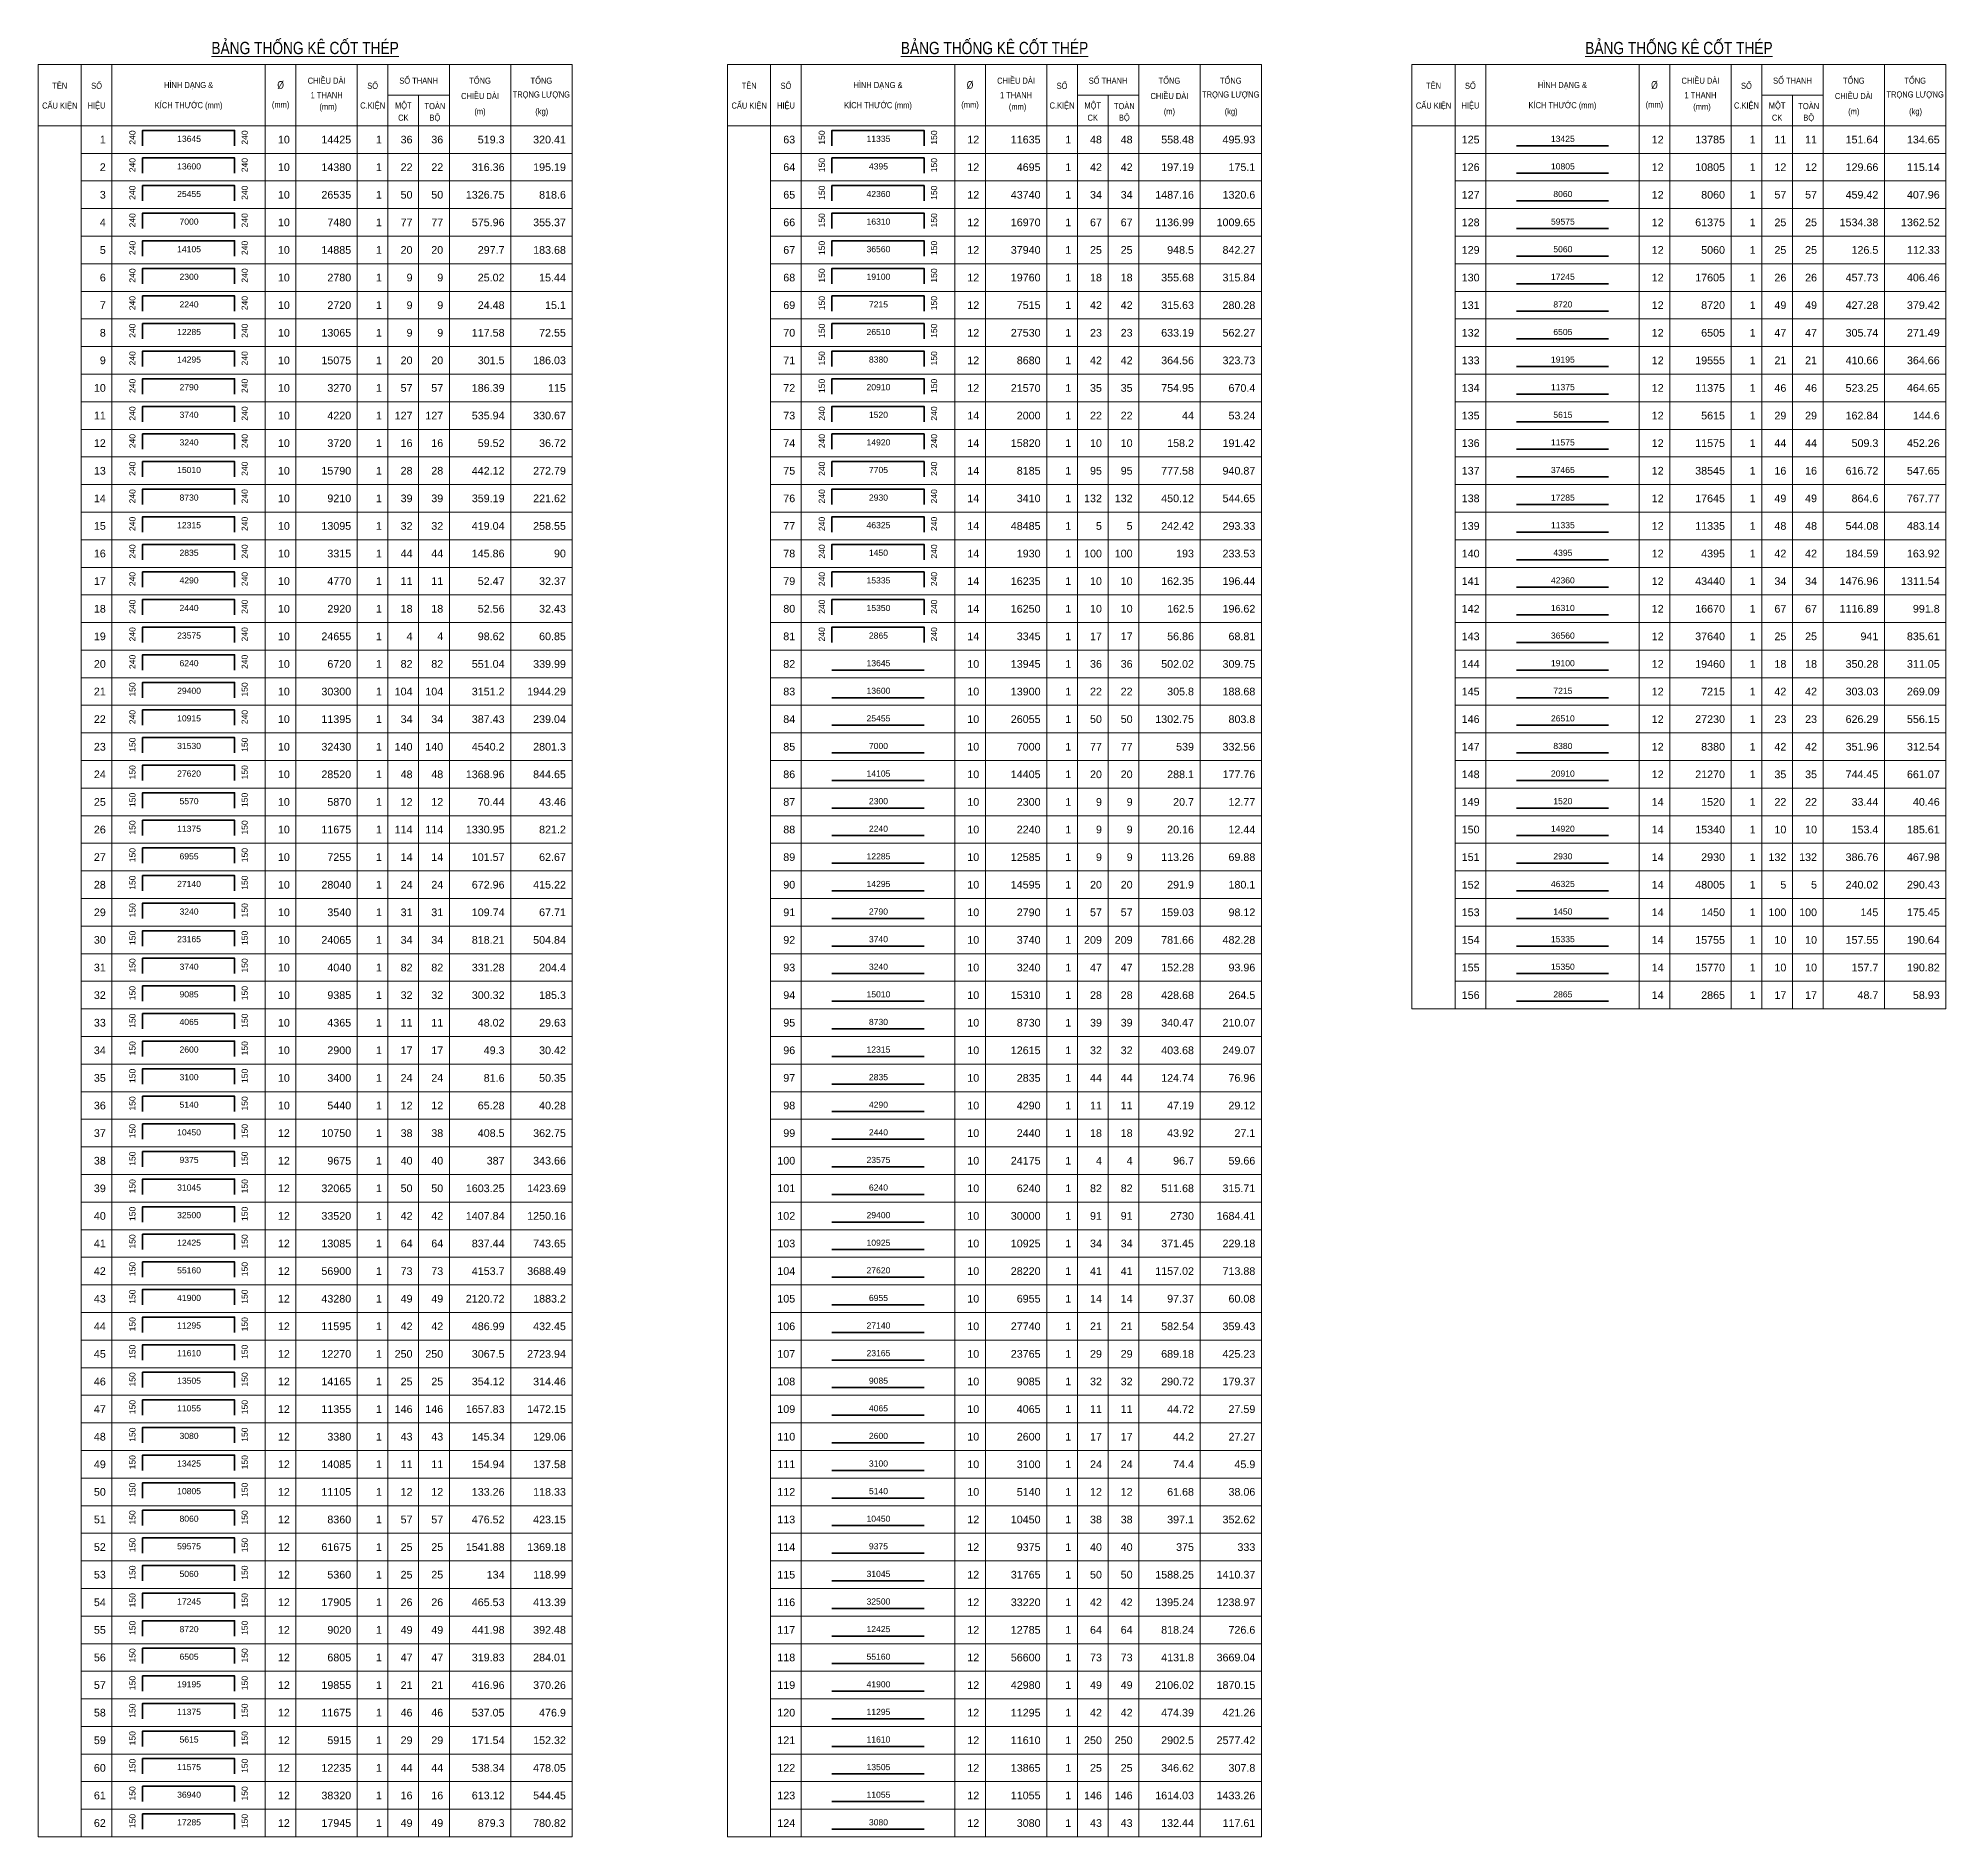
# Model space of a CAD drawing. Header units: millimetres. Extents: x 30086 to 1125792, y -12781 to 95911.
# Drawn here: x 1016333 to 1125792, y -7327 to 95911 of the extents above; entities that cross this region are included whole.
import ezdxf
from ezdxf.enums import TextEntityAlignment as Align

# ---------------------------------------------------------------- set-up
doc = ezdxf.new("R2010")
doc.units = ezdxf.units.MM
doc.header["$MEASUREMENT"] = 0
for name, color, linetype, lineweight in [('NDC_FRAME', 7, 'Continuous', 20), ('NDC_S_REBAR', 4, 'Continuous', 35), ('NDC_S_VN TEXT', 7, 'Continuous', 20), ('NDC_Table', 3, 'Continuous', 20)]:
    doc.layers.add(name, color=color, linetype=linetype, lineweight=lineweight)
doc.styles.add('ARIAL', font='arial.ttf', dxfattribs={"width": 0.8})

# ---------------------------------------------------------------- blocks, each defined once
blk = doc.blocks.new('Tieude')
at = {"layer": 'NDC_Table'}
for p, q in [((0, 2000), (0, 0)), ((0, 2000), (17405, 2000)), ((1405, 2000), (1405, 0)), ((2405, 2000), (2405, 0)), ((7405, 2000), (7405, 0)), ((8405, 2000), (8405, 0)), ((10405, 2000), (10405, 0)), ((11405, 1000), (11405, 2000)), ((13405, 2000), (13405, 0)), ((15405, 2000), (15405, 0)), ((17405, 2000), (17405, 0)), ((11405, 1000), (13405, 1000)), ((11405, 1000), (11405, 0)), ((12405, 1000), (12405, 0)), ((0, 0), (17405, 0))]:
    blk.add_line(p, q, dxfattribs=at)
at = {"layer": 'NDC_S_VN TEXT', "style": 'ARIAL', "width": 0.8}
for s, height, p in [('%%UBẢNG THỐNG KÊ CỐT THÉP', 400, (8703, 2594)), ('TÊN', 200, (705, 1333)), ('SỐ', 200, (1905, 1333)), ('HÌNH DẠNG &', 200, (4905, 1333)), ('%%C', 250, (7905, 1333)), ('CHIỀU DÀI', 200, (9405, 1500)), ('SỐ', 200, (10905, 1333)), ('SỐ THANH', 200, (12405, 1500)), ('TỔNG', 200, (14405, 1500)), ('TỔNG', 200, (16405, 1500)), ('CẤU KIỆN', 200, (705, 667)), ('HIỆU', 200, (1905, 667)), ('KÍCH THƯỚC (mm)', 200, (4905, 667)), ('(mm)', 200, (7905, 667)), ('1 THANH', 200, (9405, 1000)), ('(mm)', 200, (9455, 599)), ('C.KIỆN', 200, (10905, 667)), ('MỘT', 200, (11905, 667)), ('TOÀN', 200, (12935, 667)), ('CHIỀU DÀI', 200, (14405, 1000)), ('TRỌNG LƯỢNG', 200, (16405, 1000)), ('CK', 200, (11905, 264)), ('BỘ', 200, (12935, 271)), ('(m)', 200, (14405, 443)), ('(kg)', 200, (16418, 443))]:
    blk.add_text(s, height=height, dxfattribs=at).set_placement(p, align=Align.MIDDLE)
blk = doc.blocks.new('dang04')
at = {"layer": 'NDC_S_REBAR'}
blk.add_lwpolyline([(3405, -650), (3405, -150), (6405, -150), (6405, -650)], dxfattribs=at)
at = {"layer": 'NDC_Table'}
for p, q in [((0, 0), (0, -900)), ((1405, 0), (1405, -900)), ((2405, 0), (2405, -900)), ((7405, 0), (7405, -900)), ((8405, 0), (8405, -900)), ((10405, 0), (10405, -900)), ((11405, 0), (11405, -900)), ((12405, 0), (12405, -900)), ((13405, 0), (13405, -900)), ((15405, 0), (15405, -900)), ((17405, 0), (17405, -900)), ((1405, -900), (17405, -900))]:
    blk.add_line(p, q, dxfattribs=at)
at = {"layer": 'NDC_S_VN TEXT', "style": 'ARIAL'}
for p in [(2205, -450), (8205, -450), (10205, -450), (11205, -450), (12205, -450), (13205, -450), (15205, -450), (17205, -450)]:
    blk.add_attdef('D03', text='', height=250, dxfattribs=at).set_placement(p, align=Align.MIDDLE_RIGHT)
for p in [(3073, -150), (6733, -150)]:
    blk.add_attdef('D03', text='', height=200, rotation=90, dxfattribs=at).set_placement(p, align=Align.MIDDLE_RIGHT)
blk.add_attdef('D03', text='', height=200, dxfattribs=at).set_placement((4920, -425), align=Align.MIDDLE_CENTER)
blk = doc.blocks.new('dang01')
at = {"layer": 'NDC_S_REBAR'}
blk.add_line((3405, -650), (6405, -650), dxfattribs=at)
at = {"layer": 'NDC_Table'}
for p, q in [((0, 0), (0, -900)), ((1405, 0), (1405, -900)), ((2405, 0), (2405, -900)), ((7405, 0), (7405, -900)), ((8405, 0), (8405, -900)), ((10405, 0), (10405, -900)), ((11405, 0), (11405, -900)), ((12405, 0), (12405, -900)), ((13405, 0), (13405, -900)), ((15405, 0), (15405, -900)), ((17405, 0), (17405, -900)), ((1405, -900), (17405, -900))]:
    blk.add_line(p, q, dxfattribs=at)
at = {"layer": 'NDC_S_VN TEXT', "style": 'ARIAL'}
for p in [(2205, -450), (8205, -450), (10205, -450), (11205, -450), (12205, -450), (13205, -450), (15205, -450), (17205, -450)]:
    blk.add_attdef('D03', text='', height=250, dxfattribs=at).set_placement(p, align=Align.MIDDLE_RIGHT)
blk.add_attdef('00000000', text='', height=200, dxfattribs=at).set_placement((4920, -425), align=Align.MIDDLE_CENTER)

msp = doc.modelspace()

# ---------------------------------------------------------------- linework, layer by layer
at = {"layer": 'NDC_FRAME', "ltscale": 200}
for p, q in [((1095159, 40193.4), (1097632.3, 40193.4)), ((1016333, -7326.6), (1018806.4, -7326.6)), ((1055889.3, -7326.6), (1058362.6, -7326.6))]:
    msp.add_line(p, q, dxfattribs=at)

# ---------------------------------------------------------------- block references
at = {"layer": 'NDC_FRAME', "xscale": 1.76, "yscale": 1.76, "zscale": 1.76}
for p in [(1016333, 90881.4), (1055889.3, 90881.4), (1095159, 90881.4)]:
    msp.add_blockref('Tieude', p, dxfattribs=at)
at = {"layer": 'NDC_FRAME', "ltscale": 200}
ref = msp.add_blockref('dang04', (1016333, 90881.4), dxfattribs=dict(at, xscale=1.759999999999996, yscale=1.759999999999996, zscale=1.759999999999996))
ref.add_attrib('D03', '1', dxfattribs={"layer": 'NDC_S_VN TEXT', "height": 440, "style": 'ARIAL'}).set_placement((1020214.4, 90089.4), align=Align.MIDDLE_RIGHT)
ref.add_attrib('D03', '240', dxfattribs={"layer": 'NDC_S_VN TEXT', "height": 352, "rotation": 90, "style": 'ARIAL'}).set_placement((1021742.1, 90617.4), align=Align.MIDDLE_RIGHT)
ref.add_attrib('D03', '13645', dxfattribs={"layer": 'NDC_S_VN TEXT', "height": 352, "style": 'ARIAL'}).set_placement((1024991.6, 90133.9), align=Align.MIDDLE_CENTER)
ref.add_attrib('D03', '240', dxfattribs={"layer": 'NDC_S_VN TEXT', "height": 352, "rotation": 90, "style": 'ARIAL'}).set_placement((1028182.3, 90617.4), align=Align.MIDDLE_RIGHT)
ref.add_attrib('D03', '10', dxfattribs={"layer": 'NDC_S_VN TEXT', "height": 440, "style": 'ARIAL'}).set_placement((1030774.4, 90089.4), align=Align.MIDDLE_RIGHT)
ref.add_attrib('D03', '14425', dxfattribs={"layer": 'NDC_S_VN TEXT', "height": 440, "style": 'ARIAL'}).set_placement((1034294.4, 90089.4), align=Align.MIDDLE_RIGHT)
ref.add_attrib('D03', '1', dxfattribs={"layer": 'NDC_S_VN TEXT', "height": 440, "style": 'ARIAL'}).set_placement((1036054.4, 90089.4), align=Align.MIDDLE_RIGHT)
ref.add_attrib('D03', '36', dxfattribs={"layer": 'NDC_S_VN TEXT', "height": 440, "style": 'ARIAL'}).set_placement((1037814.4, 90089.4), align=Align.MIDDLE_RIGHT)
ref.add_attrib('D03', '36', dxfattribs={"layer": 'NDC_S_VN TEXT', "height": 440, "style": 'ARIAL'}).set_placement((1039574.4, 90090), align=Align.MIDDLE_RIGHT)
ref.add_attrib('D03', '519.3', dxfattribs={"layer": 'NDC_S_VN TEXT', "height": 440, "style": 'ARIAL'}).set_placement((1043094.4, 90089.4), align=Align.MIDDLE_RIGHT)
ref.add_attrib('D03', '320.41', dxfattribs={"layer": 'NDC_S_VN TEXT', "height": 440, "style": 'ARIAL'}).set_placement((1046614.4, 90089.4), align=Align.MIDDLE_RIGHT)
ref = msp.add_blockref('dang04', (1055889.3, 90881.4), dxfattribs=dict(at, xscale=1.759999999999996, yscale=1.759999999999996, zscale=1.759999999999996))
ref.add_attrib('D03', '63', dxfattribs={"layer": 'NDC_S_VN TEXT', "height": 440, "style": 'ARIAL'}).set_placement((1059770.6, 90089.4), align=Align.MIDDLE_RIGHT)
ref.add_attrib('D03', '150', dxfattribs={"layer": 'NDC_S_VN TEXT', "height": 352, "rotation": 90, "style": 'ARIAL'}).set_placement((1061298.4, 90617.4), align=Align.MIDDLE_RIGHT)
ref.add_attrib('D03', '11335', dxfattribs={"layer": 'NDC_S_VN TEXT', "height": 352, "style": 'ARIAL'}).set_placement((1064547.9, 90133.9), align=Align.MIDDLE_CENTER)
ref.add_attrib('D03', '150', dxfattribs={"layer": 'NDC_S_VN TEXT', "height": 352, "rotation": 90, "style": 'ARIAL'}).set_placement((1067738.5, 90617.4), align=Align.MIDDLE_RIGHT)
ref.add_attrib('D03', '12', dxfattribs={"layer": 'NDC_S_VN TEXT', "height": 440, "style": 'ARIAL'}).set_placement((1070330.6, 90089.4), align=Align.MIDDLE_RIGHT)
ref.add_attrib('D03', '11635', dxfattribs={"layer": 'NDC_S_VN TEXT', "height": 440, "style": 'ARIAL'}).set_placement((1073850.6, 90089.4), align=Align.MIDDLE_RIGHT)
ref.add_attrib('D03', '1', dxfattribs={"layer": 'NDC_S_VN TEXT', "height": 440, "style": 'ARIAL'}).set_placement((1075610.6, 90089.4), align=Align.MIDDLE_RIGHT)
ref.add_attrib('D03', '48', dxfattribs={"layer": 'NDC_S_VN TEXT', "height": 440, "style": 'ARIAL'}).set_placement((1077370.6, 90089.4), align=Align.MIDDLE_RIGHT)
ref.add_attrib('D03', '48', dxfattribs={"layer": 'NDC_S_VN TEXT', "height": 440, "style": 'ARIAL'}).set_placement((1079130.6, 90090), align=Align.MIDDLE_RIGHT)
ref.add_attrib('D03', '558.48', dxfattribs={"layer": 'NDC_S_VN TEXT', "height": 440, "style": 'ARIAL'}).set_placement((1082650.6, 90089.4), align=Align.MIDDLE_RIGHT)
ref.add_attrib('D03', '495.93', dxfattribs={"layer": 'NDC_S_VN TEXT', "height": 440, "style": 'ARIAL'}).set_placement((1086170.6, 90089.4), align=Align.MIDDLE_RIGHT)
ref = msp.add_blockref('dang01', (1095159, 90881.4), dxfattribs=dict(at, xscale=1.759999999999996, yscale=1.759999999999996, zscale=1.759999999999996))
ref.add_attrib('D03', '125', dxfattribs={"layer": 'NDC_S_VN TEXT', "height": 440, "style": 'ARIAL'}).set_placement((1099040.3, 90089.4), align=Align.MIDDLE_RIGHT)
ref.add_attrib('00000000', '13425', dxfattribs={"layer": 'NDC_S_VN TEXT', "height": 352, "style": 'ARIAL'}).set_placement((1103817.5, 90133.9), align=Align.MIDDLE_CENTER)
ref.add_attrib('D03', '12', dxfattribs={"layer": 'NDC_S_VN TEXT', "height": 440, "style": 'ARIAL'}).set_placement((1109600.3, 90089.4), align=Align.MIDDLE_RIGHT)
ref.add_attrib('D03', '13785', dxfattribs={"layer": 'NDC_S_VN TEXT', "height": 440, "style": 'ARIAL'}).set_placement((1113120.3, 90089.4), align=Align.MIDDLE_RIGHT)
ref.add_attrib('D03', '1', dxfattribs={"layer": 'NDC_S_VN TEXT', "height": 440, "style": 'ARIAL'}).set_placement((1114880.3, 90089.4), align=Align.MIDDLE_RIGHT)
ref.add_attrib('D03', '11', dxfattribs={"layer": 'NDC_S_VN TEXT', "height": 440, "style": 'ARIAL'}).set_placement((1116640.3, 90089.4), align=Align.MIDDLE_RIGHT)
ref.add_attrib('D03', '11', dxfattribs={"layer": 'NDC_S_VN TEXT', "height": 440, "style": 'ARIAL'}).set_placement((1118400.3, 90090), align=Align.MIDDLE_RIGHT)
ref.add_attrib('D03', '151.64', dxfattribs={"layer": 'NDC_S_VN TEXT', "height": 440, "style": 'ARIAL'}).set_placement((1121920.3, 90089.4), align=Align.MIDDLE_RIGHT)
ref.add_attrib('D03', '134.65', dxfattribs={"layer": 'NDC_S_VN TEXT', "height": 440, "style": 'ARIAL'}).set_placement((1125440.3, 90089.4), align=Align.MIDDLE_RIGHT)
ref = msp.add_blockref('dang04', (1016333, 89297.4), dxfattribs=dict(at, xscale=1.759999999999996, yscale=1.759999999999996, zscale=1.759999999999996))
ref.add_attrib('D03', '2', dxfattribs={"layer": 'NDC_S_VN TEXT', "height": 440, "style": 'ARIAL'}).set_placement((1020214.4, 88505.4), align=Align.MIDDLE_RIGHT)
ref.add_attrib('D03', '240', dxfattribs={"layer": 'NDC_S_VN TEXT', "height": 352, "rotation": 90, "style": 'ARIAL'}).set_placement((1021742.1, 89033.4), align=Align.MIDDLE_RIGHT)
ref.add_attrib('D03', '13600', dxfattribs={"layer": 'NDC_S_VN TEXT', "height": 352, "style": 'ARIAL'}).set_placement((1024991.6, 88549.9), align=Align.MIDDLE_CENTER)
ref.add_attrib('D03', '240', dxfattribs={"layer": 'NDC_S_VN TEXT', "height": 352, "rotation": 90, "style": 'ARIAL'}).set_placement((1028182.3, 89033.4), align=Align.MIDDLE_RIGHT)
ref.add_attrib('D03', '10', dxfattribs={"layer": 'NDC_S_VN TEXT', "height": 440, "style": 'ARIAL'}).set_placement((1030774.4, 88505.4), align=Align.MIDDLE_RIGHT)
ref.add_attrib('D03', '14380', dxfattribs={"layer": 'NDC_S_VN TEXT', "height": 440, "style": 'ARIAL'}).set_placement((1034294.4, 88505.4), align=Align.MIDDLE_RIGHT)
ref.add_attrib('D03', '1', dxfattribs={"layer": 'NDC_S_VN TEXT', "height": 440, "style": 'ARIAL'}).set_placement((1036054.4, 88505.4), align=Align.MIDDLE_RIGHT)
ref.add_attrib('D03', '22', dxfattribs={"layer": 'NDC_S_VN TEXT', "height": 440, "style": 'ARIAL'}).set_placement((1037814.4, 88505.4), align=Align.MIDDLE_RIGHT)
ref.add_attrib('D03', '22', dxfattribs={"layer": 'NDC_S_VN TEXT', "height": 440, "style": 'ARIAL'}).set_placement((1039574.4, 88506), align=Align.MIDDLE_RIGHT)
ref.add_attrib('D03', '316.36', dxfattribs={"layer": 'NDC_S_VN TEXT', "height": 440, "style": 'ARIAL'}).set_placement((1043094.4, 88505.4), align=Align.MIDDLE_RIGHT)
ref.add_attrib('D03', '195.19', dxfattribs={"layer": 'NDC_S_VN TEXT', "height": 440, "style": 'ARIAL'}).set_placement((1046614.4, 88505.4), align=Align.MIDDLE_RIGHT)
ref = msp.add_blockref('dang04', (1055889.3, 89297.4), dxfattribs=dict(at, xscale=1.759999999999996, yscale=1.759999999999996, zscale=1.759999999999996))
ref.add_attrib('D03', '64', dxfattribs={"layer": 'NDC_S_VN TEXT', "height": 440, "style": 'ARIAL'}).set_placement((1059770.6, 88505.4), align=Align.MIDDLE_RIGHT)
ref.add_attrib('D03', '150', dxfattribs={"layer": 'NDC_S_VN TEXT', "height": 352, "rotation": 90, "style": 'ARIAL'}).set_placement((1061298.4, 89033.4), align=Align.MIDDLE_RIGHT)
ref.add_attrib('D03', '4395', dxfattribs={"layer": 'NDC_S_VN TEXT', "height": 352, "style": 'ARIAL'}).set_placement((1064547.9, 88549.9), align=Align.MIDDLE_CENTER)
ref.add_attrib('D03', '150', dxfattribs={"layer": 'NDC_S_VN TEXT', "height": 352, "rotation": 90, "style": 'ARIAL'}).set_placement((1067738.5, 89033.4), align=Align.MIDDLE_RIGHT)
ref.add_attrib('D03', '12', dxfattribs={"layer": 'NDC_S_VN TEXT', "height": 440, "style": 'ARIAL'}).set_placement((1070330.6, 88505.4), align=Align.MIDDLE_RIGHT)
ref.add_attrib('D03', '4695', dxfattribs={"layer": 'NDC_S_VN TEXT', "height": 440, "style": 'ARIAL'}).set_placement((1073850.6, 88505.4), align=Align.MIDDLE_RIGHT)
ref.add_attrib('D03', '1', dxfattribs={"layer": 'NDC_S_VN TEXT', "height": 440, "style": 'ARIAL'}).set_placement((1075610.6, 88505.4), align=Align.MIDDLE_RIGHT)
ref.add_attrib('D03', '42', dxfattribs={"layer": 'NDC_S_VN TEXT', "height": 440, "style": 'ARIAL'}).set_placement((1077370.6, 88505.4), align=Align.MIDDLE_RIGHT)
ref.add_attrib('D03', '42', dxfattribs={"layer": 'NDC_S_VN TEXT', "height": 440, "style": 'ARIAL'}).set_placement((1079130.6, 88506), align=Align.MIDDLE_RIGHT)
ref.add_attrib('D03', '197.19', dxfattribs={"layer": 'NDC_S_VN TEXT', "height": 440, "style": 'ARIAL'}).set_placement((1082650.6, 88505.4), align=Align.MIDDLE_RIGHT)
ref.add_attrib('D03', '175.1', dxfattribs={"layer": 'NDC_S_VN TEXT', "height": 440, "style": 'ARIAL'}).set_placement((1086170.6, 88505.4), align=Align.MIDDLE_RIGHT)
ref = msp.add_blockref('dang01', (1095159, 89297.4), dxfattribs=dict(at, xscale=1.759999999999996, yscale=1.759999999999996, zscale=1.759999999999996))
ref.add_attrib('D03', '126', dxfattribs={"layer": 'NDC_S_VN TEXT', "height": 440, "style": 'ARIAL'}).set_placement((1099040.3, 88505.4), align=Align.MIDDLE_RIGHT)
ref.add_attrib('00000000', '10805', dxfattribs={"layer": 'NDC_S_VN TEXT', "height": 352, "style": 'ARIAL'}).set_placement((1103817.5, 88549.9), align=Align.MIDDLE_CENTER)
ref.add_attrib('D03', '12', dxfattribs={"layer": 'NDC_S_VN TEXT', "height": 440, "style": 'ARIAL'}).set_placement((1109600.3, 88505.4), align=Align.MIDDLE_RIGHT)
ref.add_attrib('D03', '10805', dxfattribs={"layer": 'NDC_S_VN TEXT', "height": 440, "style": 'ARIAL'}).set_placement((1113120.3, 88505.4), align=Align.MIDDLE_RIGHT)
ref.add_attrib('D03', '1', dxfattribs={"layer": 'NDC_S_VN TEXT', "height": 440, "style": 'ARIAL'}).set_placement((1114880.3, 88505.4), align=Align.MIDDLE_RIGHT)
ref.add_attrib('D03', '12', dxfattribs={"layer": 'NDC_S_VN TEXT', "height": 440, "style": 'ARIAL'}).set_placement((1116640.3, 88505.4), align=Align.MIDDLE_RIGHT)
ref.add_attrib('D03', '12', dxfattribs={"layer": 'NDC_S_VN TEXT', "height": 440, "style": 'ARIAL'}).set_placement((1118400.3, 88506), align=Align.MIDDLE_RIGHT)
ref.add_attrib('D03', '129.66', dxfattribs={"layer": 'NDC_S_VN TEXT', "height": 440, "style": 'ARIAL'}).set_placement((1121920.3, 88505.4), align=Align.MIDDLE_RIGHT)
ref.add_attrib('D03', '115.14', dxfattribs={"layer": 'NDC_S_VN TEXT', "height": 440, "style": 'ARIAL'}).set_placement((1125440.3, 88505.4), align=Align.MIDDLE_RIGHT)
ref = msp.add_blockref('dang04', (1016333, 87713.4), dxfattribs=dict(at, xscale=1.759999999999996, yscale=1.759999999999996, zscale=1.759999999999996))
ref.add_attrib('D03', '3', dxfattribs={"layer": 'NDC_S_VN TEXT', "height": 440, "style": 'ARIAL'}).set_placement((1020214.4, 86921.4), align=Align.MIDDLE_RIGHT)
ref.add_attrib('D03', '240', dxfattribs={"layer": 'NDC_S_VN TEXT', "height": 352, "rotation": 90, "style": 'ARIAL'}).set_placement((1021742.1, 87449.4), align=Align.MIDDLE_RIGHT)
ref.add_attrib('D03', '25455', dxfattribs={"layer": 'NDC_S_VN TEXT', "height": 352, "style": 'ARIAL'}).set_placement((1024991.6, 86965.9), align=Align.MIDDLE_CENTER)
ref.add_attrib('D03', '240', dxfattribs={"layer": 'NDC_S_VN TEXT', "height": 352, "rotation": 90, "style": 'ARIAL'}).set_placement((1028182.3, 87449.4), align=Align.MIDDLE_RIGHT)
ref.add_attrib('D03', '10', dxfattribs={"layer": 'NDC_S_VN TEXT', "height": 440, "style": 'ARIAL'}).set_placement((1030774.4, 86921.4), align=Align.MIDDLE_RIGHT)
ref.add_attrib('D03', '26535', dxfattribs={"layer": 'NDC_S_VN TEXT', "height": 440, "style": 'ARIAL'}).set_placement((1034294.4, 86921.4), align=Align.MIDDLE_RIGHT)
ref.add_attrib('D03', '1', dxfattribs={"layer": 'NDC_S_VN TEXT', "height": 440, "style": 'ARIAL'}).set_placement((1036054.4, 86921.4), align=Align.MIDDLE_RIGHT)
ref.add_attrib('D03', '50', dxfattribs={"layer": 'NDC_S_VN TEXT', "height": 440, "style": 'ARIAL'}).set_placement((1037814.4, 86921.4), align=Align.MIDDLE_RIGHT)
ref.add_attrib('D03', '50', dxfattribs={"layer": 'NDC_S_VN TEXT', "height": 440, "style": 'ARIAL'}).set_placement((1039574.4, 86922), align=Align.MIDDLE_RIGHT)
ref.add_attrib('D03', '1326.75', dxfattribs={"layer": 'NDC_S_VN TEXT', "height": 440, "style": 'ARIAL'}).set_placement((1043094.4, 86921.4), align=Align.MIDDLE_RIGHT)
ref.add_attrib('D03', '818.6', dxfattribs={"layer": 'NDC_S_VN TEXT', "height": 440, "style": 'ARIAL'}).set_placement((1046614.4, 86921.4), align=Align.MIDDLE_RIGHT)
ref = msp.add_blockref('dang04', (1055889.3, 87713.4), dxfattribs=dict(at, xscale=1.759999999999996, yscale=1.759999999999996, zscale=1.759999999999996))
ref.add_attrib('D03', '65', dxfattribs={"layer": 'NDC_S_VN TEXT', "height": 440, "style": 'ARIAL'}).set_placement((1059770.6, 86921.4), align=Align.MIDDLE_RIGHT)
ref.add_attrib('D03', '150', dxfattribs={"layer": 'NDC_S_VN TEXT', "height": 352, "rotation": 90, "style": 'ARIAL'}).set_placement((1061298.4, 87449.4), align=Align.MIDDLE_RIGHT)
ref.add_attrib('D03', '42360', dxfattribs={"layer": 'NDC_S_VN TEXT', "height": 352, "style": 'ARIAL'}).set_placement((1064547.9, 86965.9), align=Align.MIDDLE_CENTER)
ref.add_attrib('D03', '150', dxfattribs={"layer": 'NDC_S_VN TEXT', "height": 352, "rotation": 90, "style": 'ARIAL'}).set_placement((1067738.5, 87449.4), align=Align.MIDDLE_RIGHT)
ref.add_attrib('D03', '12', dxfattribs={"layer": 'NDC_S_VN TEXT', "height": 440, "style": 'ARIAL'}).set_placement((1070330.6, 86921.4), align=Align.MIDDLE_RIGHT)
ref.add_attrib('D03', '43740', dxfattribs={"layer": 'NDC_S_VN TEXT', "height": 440, "style": 'ARIAL'}).set_placement((1073850.6, 86921.4), align=Align.MIDDLE_RIGHT)
ref.add_attrib('D03', '1', dxfattribs={"layer": 'NDC_S_VN TEXT', "height": 440, "style": 'ARIAL'}).set_placement((1075610.6, 86921.4), align=Align.MIDDLE_RIGHT)
ref.add_attrib('D03', '34', dxfattribs={"layer": 'NDC_S_VN TEXT', "height": 440, "style": 'ARIAL'}).set_placement((1077370.6, 86921.4), align=Align.MIDDLE_RIGHT)
ref.add_attrib('D03', '34', dxfattribs={"layer": 'NDC_S_VN TEXT', "height": 440, "style": 'ARIAL'}).set_placement((1079130.6, 86922), align=Align.MIDDLE_RIGHT)
ref.add_attrib('D03', '1487.16', dxfattribs={"layer": 'NDC_S_VN TEXT', "height": 440, "style": 'ARIAL'}).set_placement((1082650.6, 86921.4), align=Align.MIDDLE_RIGHT)
ref.add_attrib('D03', '1320.6', dxfattribs={"layer": 'NDC_S_VN TEXT', "height": 440, "style": 'ARIAL'}).set_placement((1086170.6, 86921.4), align=Align.MIDDLE_RIGHT)
ref = msp.add_blockref('dang01', (1095159, 87713.4), dxfattribs=dict(at, xscale=1.759999999999996, yscale=1.759999999999996, zscale=1.759999999999996))
ref.add_attrib('D03', '127', dxfattribs={"layer": 'NDC_S_VN TEXT', "height": 440, "style": 'ARIAL'}).set_placement((1099040.3, 86921.4), align=Align.MIDDLE_RIGHT)
ref.add_attrib('00000000', '8060', dxfattribs={"layer": 'NDC_S_VN TEXT', "height": 352, "style": 'ARIAL'}).set_placement((1103817.5, 86965.9), align=Align.MIDDLE_CENTER)
ref.add_attrib('D03', '12', dxfattribs={"layer": 'NDC_S_VN TEXT', "height": 440, "style": 'ARIAL'}).set_placement((1109600.3, 86921.4), align=Align.MIDDLE_RIGHT)
ref.add_attrib('D03', '8060', dxfattribs={"layer": 'NDC_S_VN TEXT', "height": 440, "style": 'ARIAL'}).set_placement((1113120.3, 86921.4), align=Align.MIDDLE_RIGHT)
ref.add_attrib('D03', '1', dxfattribs={"layer": 'NDC_S_VN TEXT', "height": 440, "style": 'ARIAL'}).set_placement((1114880.3, 86921.4), align=Align.MIDDLE_RIGHT)
ref.add_attrib('D03', '57', dxfattribs={"layer": 'NDC_S_VN TEXT', "height": 440, "style": 'ARIAL'}).set_placement((1116640.3, 86921.4), align=Align.MIDDLE_RIGHT)
ref.add_attrib('D03', '57', dxfattribs={"layer": 'NDC_S_VN TEXT', "height": 440, "style": 'ARIAL'}).set_placement((1118400.3, 86922), align=Align.MIDDLE_RIGHT)
ref.add_attrib('D03', '459.42', dxfattribs={"layer": 'NDC_S_VN TEXT', "height": 440, "style": 'ARIAL'}).set_placement((1121920.3, 86921.4), align=Align.MIDDLE_RIGHT)
ref.add_attrib('D03', '407.96', dxfattribs={"layer": 'NDC_S_VN TEXT', "height": 440, "style": 'ARIAL'}).set_placement((1125440.3, 86921.4), align=Align.MIDDLE_RIGHT)
ref = msp.add_blockref('dang04', (1016333, 86129.4), dxfattribs=dict(at, xscale=1.759999999999996, yscale=1.759999999999996, zscale=1.759999999999996))
ref.add_attrib('D03', '4', dxfattribs={"layer": 'NDC_S_VN TEXT', "height": 440, "style": 'ARIAL'}).set_placement((1020214.4, 85337.4), align=Align.MIDDLE_RIGHT)
ref.add_attrib('D03', '240', dxfattribs={"layer": 'NDC_S_VN TEXT', "height": 352, "rotation": 90, "style": 'ARIAL'}).set_placement((1021742.1, 85865.4), align=Align.MIDDLE_RIGHT)
ref.add_attrib('D03', '7000', dxfattribs={"layer": 'NDC_S_VN TEXT', "height": 352, "style": 'ARIAL'}).set_placement((1024991.6, 85381.9), align=Align.MIDDLE_CENTER)
ref.add_attrib('D03', '240', dxfattribs={"layer": 'NDC_S_VN TEXT', "height": 352, "rotation": 90, "style": 'ARIAL'}).set_placement((1028182.3, 85865.4), align=Align.MIDDLE_RIGHT)
ref.add_attrib('D03', '10', dxfattribs={"layer": 'NDC_S_VN TEXT', "height": 440, "style": 'ARIAL'}).set_placement((1030774.4, 85337.4), align=Align.MIDDLE_RIGHT)
ref.add_attrib('D03', '7480', dxfattribs={"layer": 'NDC_S_VN TEXT', "height": 440, "style": 'ARIAL'}).set_placement((1034294.4, 85337.4), align=Align.MIDDLE_RIGHT)
ref.add_attrib('D03', '1', dxfattribs={"layer": 'NDC_S_VN TEXT', "height": 440, "style": 'ARIAL'}).set_placement((1036054.4, 85337.4), align=Align.MIDDLE_RIGHT)
ref.add_attrib('D03', '77', dxfattribs={"layer": 'NDC_S_VN TEXT', "height": 440, "style": 'ARIAL'}).set_placement((1037814.4, 85337.4), align=Align.MIDDLE_RIGHT)
ref.add_attrib('D03', '77', dxfattribs={"layer": 'NDC_S_VN TEXT', "height": 440, "style": 'ARIAL'}).set_placement((1039574.4, 85338), align=Align.MIDDLE_RIGHT)
ref.add_attrib('D03', '575.96', dxfattribs={"layer": 'NDC_S_VN TEXT', "height": 440, "style": 'ARIAL'}).set_placement((1043094.4, 85337.4), align=Align.MIDDLE_RIGHT)
ref.add_attrib('D03', '355.37', dxfattribs={"layer": 'NDC_S_VN TEXT', "height": 440, "style": 'ARIAL'}).set_placement((1046614.4, 85337.4), align=Align.MIDDLE_RIGHT)
ref = msp.add_blockref('dang04', (1055889.3, 86129.4), dxfattribs=dict(at, xscale=1.759999999999996, yscale=1.759999999999996, zscale=1.759999999999996))
ref.add_attrib('D03', '66', dxfattribs={"layer": 'NDC_S_VN TEXT', "height": 440, "style": 'ARIAL'}).set_placement((1059770.6, 85337.4), align=Align.MIDDLE_RIGHT)
ref.add_attrib('D03', '150', dxfattribs={"layer": 'NDC_S_VN TEXT', "height": 352, "rotation": 90, "style": 'ARIAL'}).set_placement((1061298.4, 85865.4), align=Align.MIDDLE_RIGHT)
ref.add_attrib('D03', '16310', dxfattribs={"layer": 'NDC_S_VN TEXT', "height": 352, "style": 'ARIAL'}).set_placement((1064547.9, 85381.9), align=Align.MIDDLE_CENTER)
ref.add_attrib('D03', '150', dxfattribs={"layer": 'NDC_S_VN TEXT', "height": 352, "rotation": 90, "style": 'ARIAL'}).set_placement((1067738.5, 85865.4), align=Align.MIDDLE_RIGHT)
ref.add_attrib('D03', '12', dxfattribs={"layer": 'NDC_S_VN TEXT', "height": 440, "style": 'ARIAL'}).set_placement((1070330.6, 85337.4), align=Align.MIDDLE_RIGHT)
ref.add_attrib('D03', '16970', dxfattribs={"layer": 'NDC_S_VN TEXT', "height": 440, "style": 'ARIAL'}).set_placement((1073850.6, 85337.4), align=Align.MIDDLE_RIGHT)
ref.add_attrib('D03', '1', dxfattribs={"layer": 'NDC_S_VN TEXT', "height": 440, "style": 'ARIAL'}).set_placement((1075610.6, 85337.4), align=Align.MIDDLE_RIGHT)
ref.add_attrib('D03', '67', dxfattribs={"layer": 'NDC_S_VN TEXT', "height": 440, "style": 'ARIAL'}).set_placement((1077370.6, 85337.4), align=Align.MIDDLE_RIGHT)
ref.add_attrib('D03', '67', dxfattribs={"layer": 'NDC_S_VN TEXT', "height": 440, "style": 'ARIAL'}).set_placement((1079130.6, 85338), align=Align.MIDDLE_RIGHT)
ref.add_attrib('D03', '1136.99', dxfattribs={"layer": 'NDC_S_VN TEXT', "height": 440, "style": 'ARIAL'}).set_placement((1082650.6, 85337.4), align=Align.MIDDLE_RIGHT)
ref.add_attrib('D03', '1009.65', dxfattribs={"layer": 'NDC_S_VN TEXT', "height": 440, "style": 'ARIAL'}).set_placement((1086170.6, 85337.4), align=Align.MIDDLE_RIGHT)
ref = msp.add_blockref('dang01', (1095159, 86129.4), dxfattribs=dict(at, xscale=1.759999999999996, yscale=1.759999999999996, zscale=1.759999999999996))
ref.add_attrib('D03', '128', dxfattribs={"layer": 'NDC_S_VN TEXT', "height": 440, "style": 'ARIAL'}).set_placement((1099040.3, 85337.4), align=Align.MIDDLE_RIGHT)
ref.add_attrib('00000000', '59575', dxfattribs={"layer": 'NDC_S_VN TEXT', "height": 352, "style": 'ARIAL'}).set_placement((1103817.5, 85381.9), align=Align.MIDDLE_CENTER)
ref.add_attrib('D03', '12', dxfattribs={"layer": 'NDC_S_VN TEXT', "height": 440, "style": 'ARIAL'}).set_placement((1109600.3, 85337.4), align=Align.MIDDLE_RIGHT)
ref.add_attrib('D03', '61375', dxfattribs={"layer": 'NDC_S_VN TEXT', "height": 440, "style": 'ARIAL'}).set_placement((1113120.3, 85337.4), align=Align.MIDDLE_RIGHT)
ref.add_attrib('D03', '1', dxfattribs={"layer": 'NDC_S_VN TEXT', "height": 440, "style": 'ARIAL'}).set_placement((1114880.3, 85337.4), align=Align.MIDDLE_RIGHT)
ref.add_attrib('D03', '25', dxfattribs={"layer": 'NDC_S_VN TEXT', "height": 440, "style": 'ARIAL'}).set_placement((1116640.3, 85337.4), align=Align.MIDDLE_RIGHT)
ref.add_attrib('D03', '25', dxfattribs={"layer": 'NDC_S_VN TEXT', "height": 440, "style": 'ARIAL'}).set_placement((1118400.3, 85338), align=Align.MIDDLE_RIGHT)
ref.add_attrib('D03', '1534.38', dxfattribs={"layer": 'NDC_S_VN TEXT', "height": 440, "style": 'ARIAL'}).set_placement((1121920.3, 85337.4), align=Align.MIDDLE_RIGHT)
ref.add_attrib('D03', '1362.52', dxfattribs={"layer": 'NDC_S_VN TEXT', "height": 440, "style": 'ARIAL'}).set_placement((1125440.3, 85337.4), align=Align.MIDDLE_RIGHT)
ref = msp.add_blockref('dang04', (1016333, 84545.4), dxfattribs=dict(at, xscale=1.759999999999996, yscale=1.759999999999996, zscale=1.759999999999996))
ref.add_attrib('D03', '5', dxfattribs={"layer": 'NDC_S_VN TEXT', "height": 440, "style": 'ARIAL'}).set_placement((1020214.4, 83753.4), align=Align.MIDDLE_RIGHT)
ref.add_attrib('D03', '240', dxfattribs={"layer": 'NDC_S_VN TEXT', "height": 352, "rotation": 90, "style": 'ARIAL'}).set_placement((1021742.1, 84281.4), align=Align.MIDDLE_RIGHT)
ref.add_attrib('D03', '14105', dxfattribs={"layer": 'NDC_S_VN TEXT', "height": 352, "style": 'ARIAL'}).set_placement((1024991.6, 83797.9), align=Align.MIDDLE_CENTER)
ref.add_attrib('D03', '240', dxfattribs={"layer": 'NDC_S_VN TEXT', "height": 352, "rotation": 90, "style": 'ARIAL'}).set_placement((1028182.3, 84281.4), align=Align.MIDDLE_RIGHT)
ref.add_attrib('D03', '10', dxfattribs={"layer": 'NDC_S_VN TEXT', "height": 440, "style": 'ARIAL'}).set_placement((1030774.4, 83753.4), align=Align.MIDDLE_RIGHT)
ref.add_attrib('D03', '14885', dxfattribs={"layer": 'NDC_S_VN TEXT', "height": 440, "style": 'ARIAL'}).set_placement((1034294.4, 83753.4), align=Align.MIDDLE_RIGHT)
ref.add_attrib('D03', '1', dxfattribs={"layer": 'NDC_S_VN TEXT', "height": 440, "style": 'ARIAL'}).set_placement((1036054.4, 83753.4), align=Align.MIDDLE_RIGHT)
ref.add_attrib('D03', '20', dxfattribs={"layer": 'NDC_S_VN TEXT', "height": 440, "style": 'ARIAL'}).set_placement((1037814.4, 83753.4), align=Align.MIDDLE_RIGHT)
ref.add_attrib('D03', '20', dxfattribs={"layer": 'NDC_S_VN TEXT', "height": 440, "style": 'ARIAL'}).set_placement((1039574.4, 83754), align=Align.MIDDLE_RIGHT)
ref.add_attrib('D03', '297.7', dxfattribs={"layer": 'NDC_S_VN TEXT', "height": 440, "style": 'ARIAL'}).set_placement((1043094.4, 83753.4), align=Align.MIDDLE_RIGHT)
ref.add_attrib('D03', '183.68', dxfattribs={"layer": 'NDC_S_VN TEXT', "height": 440, "style": 'ARIAL'}).set_placement((1046614.4, 83753.4), align=Align.MIDDLE_RIGHT)
ref = msp.add_blockref('dang04', (1055889.3, 84545.4), dxfattribs=dict(at, xscale=1.759999999999996, yscale=1.759999999999996, zscale=1.759999999999996))
ref.add_attrib('D03', '67', dxfattribs={"layer": 'NDC_S_VN TEXT', "height": 440, "style": 'ARIAL'}).set_placement((1059770.6, 83753.4), align=Align.MIDDLE_RIGHT)
ref.add_attrib('D03', '150', dxfattribs={"layer": 'NDC_S_VN TEXT', "height": 352, "rotation": 90, "style": 'ARIAL'}).set_placement((1061298.4, 84281.4), align=Align.MIDDLE_RIGHT)
ref.add_attrib('D03', '36560', dxfattribs={"layer": 'NDC_S_VN TEXT', "height": 352, "style": 'ARIAL'}).set_placement((1064547.9, 83797.9), align=Align.MIDDLE_CENTER)
ref.add_attrib('D03', '150', dxfattribs={"layer": 'NDC_S_VN TEXT', "height": 352, "rotation": 90, "style": 'ARIAL'}).set_placement((1067738.5, 84281.4), align=Align.MIDDLE_RIGHT)
ref.add_attrib('D03', '12', dxfattribs={"layer": 'NDC_S_VN TEXT', "height": 440, "style": 'ARIAL'}).set_placement((1070330.6, 83753.4), align=Align.MIDDLE_RIGHT)
ref.add_attrib('D03', '37940', dxfattribs={"layer": 'NDC_S_VN TEXT', "height": 440, "style": 'ARIAL'}).set_placement((1073850.6, 83753.4), align=Align.MIDDLE_RIGHT)
ref.add_attrib('D03', '1', dxfattribs={"layer": 'NDC_S_VN TEXT', "height": 440, "style": 'ARIAL'}).set_placement((1075610.6, 83753.4), align=Align.MIDDLE_RIGHT)
ref.add_attrib('D03', '25', dxfattribs={"layer": 'NDC_S_VN TEXT', "height": 440, "style": 'ARIAL'}).set_placement((1077370.6, 83753.4), align=Align.MIDDLE_RIGHT)
ref.add_attrib('D03', '25', dxfattribs={"layer": 'NDC_S_VN TEXT', "height": 440, "style": 'ARIAL'}).set_placement((1079130.6, 83754), align=Align.MIDDLE_RIGHT)
ref.add_attrib('D03', '948.5', dxfattribs={"layer": 'NDC_S_VN TEXT', "height": 440, "style": 'ARIAL'}).set_placement((1082650.6, 83753.4), align=Align.MIDDLE_RIGHT)
ref.add_attrib('D03', '842.27', dxfattribs={"layer": 'NDC_S_VN TEXT', "height": 440, "style": 'ARIAL'}).set_placement((1086170.6, 83753.4), align=Align.MIDDLE_RIGHT)
ref = msp.add_blockref('dang01', (1095159, 84545.4), dxfattribs=dict(at, xscale=1.759999999999996, yscale=1.759999999999996, zscale=1.759999999999996))
ref.add_attrib('D03', '129', dxfattribs={"layer": 'NDC_S_VN TEXT', "height": 440, "style": 'ARIAL'}).set_placement((1099040.3, 83753.4), align=Align.MIDDLE_RIGHT)
ref.add_attrib('00000000', '5060', dxfattribs={"layer": 'NDC_S_VN TEXT', "height": 352, "style": 'ARIAL'}).set_placement((1103817.5, 83797.9), align=Align.MIDDLE_CENTER)
ref.add_attrib('D03', '12', dxfattribs={"layer": 'NDC_S_VN TEXT', "height": 440, "style": 'ARIAL'}).set_placement((1109600.3, 83753.4), align=Align.MIDDLE_RIGHT)
ref.add_attrib('D03', '5060', dxfattribs={"layer": 'NDC_S_VN TEXT', "height": 440, "style": 'ARIAL'}).set_placement((1113120.3, 83753.4), align=Align.MIDDLE_RIGHT)
ref.add_attrib('D03', '1', dxfattribs={"layer": 'NDC_S_VN TEXT', "height": 440, "style": 'ARIAL'}).set_placement((1114880.3, 83753.4), align=Align.MIDDLE_RIGHT)
ref.add_attrib('D03', '25', dxfattribs={"layer": 'NDC_S_VN TEXT', "height": 440, "style": 'ARIAL'}).set_placement((1116640.3, 83753.4), align=Align.MIDDLE_RIGHT)
ref.add_attrib('D03', '25', dxfattribs={"layer": 'NDC_S_VN TEXT', "height": 440, "style": 'ARIAL'}).set_placement((1118400.3, 83754), align=Align.MIDDLE_RIGHT)
ref.add_attrib('D03', '126.5', dxfattribs={"layer": 'NDC_S_VN TEXT', "height": 440, "style": 'ARIAL'}).set_placement((1121920.3, 83753.4), align=Align.MIDDLE_RIGHT)
ref.add_attrib('D03', '112.33', dxfattribs={"layer": 'NDC_S_VN TEXT', "height": 440, "style": 'ARIAL'}).set_placement((1125440.3, 83753.4), align=Align.MIDDLE_RIGHT)
ref = msp.add_blockref('dang04', (1016333, 82961.4), dxfattribs=dict(at, xscale=1.759999999999996, yscale=1.759999999999996, zscale=1.759999999999996))
ref.add_attrib('D03', '6', dxfattribs={"layer": 'NDC_S_VN TEXT', "height": 440, "style": 'ARIAL'}).set_placement((1020214.4, 82169.4), align=Align.MIDDLE_RIGHT)
ref.add_attrib('D03', '240', dxfattribs={"layer": 'NDC_S_VN TEXT', "height": 352, "rotation": 90, "style": 'ARIAL'}).set_placement((1021742.1, 82697.4), align=Align.MIDDLE_RIGHT)
ref.add_attrib('D03', '2300', dxfattribs={"layer": 'NDC_S_VN TEXT', "height": 352, "style": 'ARIAL'}).set_placement((1024991.6, 82213.9), align=Align.MIDDLE_CENTER)
ref.add_attrib('D03', '240', dxfattribs={"layer": 'NDC_S_VN TEXT', "height": 352, "rotation": 90, "style": 'ARIAL'}).set_placement((1028182.3, 82697.4), align=Align.MIDDLE_RIGHT)
ref.add_attrib('D03', '10', dxfattribs={"layer": 'NDC_S_VN TEXT', "height": 440, "style": 'ARIAL'}).set_placement((1030774.4, 82169.4), align=Align.MIDDLE_RIGHT)
ref.add_attrib('D03', '2780', dxfattribs={"layer": 'NDC_S_VN TEXT', "height": 440, "style": 'ARIAL'}).set_placement((1034294.4, 82169.4), align=Align.MIDDLE_RIGHT)
ref.add_attrib('D03', '1', dxfattribs={"layer": 'NDC_S_VN TEXT', "height": 440, "style": 'ARIAL'}).set_placement((1036054.4, 82169.4), align=Align.MIDDLE_RIGHT)
ref.add_attrib('D03', '9', dxfattribs={"layer": 'NDC_S_VN TEXT', "height": 440, "style": 'ARIAL'}).set_placement((1037814.4, 82169.4), align=Align.MIDDLE_RIGHT)
ref.add_attrib('D03', '9', dxfattribs={"layer": 'NDC_S_VN TEXT', "height": 440, "style": 'ARIAL'}).set_placement((1039574.4, 82170), align=Align.MIDDLE_RIGHT)
ref.add_attrib('D03', '25.02', dxfattribs={"layer": 'NDC_S_VN TEXT', "height": 440, "style": 'ARIAL'}).set_placement((1043094.4, 82169.4), align=Align.MIDDLE_RIGHT)
ref.add_attrib('D03', '15.44', dxfattribs={"layer": 'NDC_S_VN TEXT', "height": 440, "style": 'ARIAL'}).set_placement((1046614.4, 82169.4), align=Align.MIDDLE_RIGHT)
ref = msp.add_blockref('dang04', (1055889.3, 82961.4), dxfattribs=dict(at, xscale=1.759999999999996, yscale=1.759999999999996, zscale=1.759999999999996))
ref.add_attrib('D03', '68', dxfattribs={"layer": 'NDC_S_VN TEXT', "height": 440, "style": 'ARIAL'}).set_placement((1059770.6, 82169.4), align=Align.MIDDLE_RIGHT)
ref.add_attrib('D03', '150', dxfattribs={"layer": 'NDC_S_VN TEXT', "height": 352, "rotation": 90, "style": 'ARIAL'}).set_placement((1061298.4, 82697.4), align=Align.MIDDLE_RIGHT)
ref.add_attrib('D03', '19100', dxfattribs={"layer": 'NDC_S_VN TEXT', "height": 352, "style": 'ARIAL'}).set_placement((1064547.9, 82213.9), align=Align.MIDDLE_CENTER)
ref.add_attrib('D03', '150', dxfattribs={"layer": 'NDC_S_VN TEXT', "height": 352, "rotation": 90, "style": 'ARIAL'}).set_placement((1067738.5, 82697.4), align=Align.MIDDLE_RIGHT)
ref.add_attrib('D03', '12', dxfattribs={"layer": 'NDC_S_VN TEXT', "height": 440, "style": 'ARIAL'}).set_placement((1070330.6, 82169.4), align=Align.MIDDLE_RIGHT)
ref.add_attrib('D03', '19760', dxfattribs={"layer": 'NDC_S_VN TEXT', "height": 440, "style": 'ARIAL'}).set_placement((1073850.6, 82169.4), align=Align.MIDDLE_RIGHT)
ref.add_attrib('D03', '1', dxfattribs={"layer": 'NDC_S_VN TEXT', "height": 440, "style": 'ARIAL'}).set_placement((1075610.6, 82169.4), align=Align.MIDDLE_RIGHT)
ref.add_attrib('D03', '18', dxfattribs={"layer": 'NDC_S_VN TEXT', "height": 440, "style": 'ARIAL'}).set_placement((1077370.6, 82169.4), align=Align.MIDDLE_RIGHT)
ref.add_attrib('D03', '18', dxfattribs={"layer": 'NDC_S_VN TEXT', "height": 440, "style": 'ARIAL'}).set_placement((1079130.6, 82170), align=Align.MIDDLE_RIGHT)
ref.add_attrib('D03', '355.68', dxfattribs={"layer": 'NDC_S_VN TEXT', "height": 440, "style": 'ARIAL'}).set_placement((1082650.6, 82169.4), align=Align.MIDDLE_RIGHT)
ref.add_attrib('D03', '315.84', dxfattribs={"layer": 'NDC_S_VN TEXT', "height": 440, "style": 'ARIAL'}).set_placement((1086170.6, 82169.4), align=Align.MIDDLE_RIGHT)
ref = msp.add_blockref('dang01', (1095159, 82961.4), dxfattribs=dict(at, xscale=1.759999999999996, yscale=1.759999999999996, zscale=1.759999999999996))
ref.add_attrib('D03', '130', dxfattribs={"layer": 'NDC_S_VN TEXT', "height": 440, "style": 'ARIAL'}).set_placement((1099040.3, 82169.4), align=Align.MIDDLE_RIGHT)
ref.add_attrib('00000000', '17245', dxfattribs={"layer": 'NDC_S_VN TEXT', "height": 352, "style": 'ARIAL'}).set_placement((1103817.5, 82213.9), align=Align.MIDDLE_CENTER)
ref.add_attrib('D03', '12', dxfattribs={"layer": 'NDC_S_VN TEXT', "height": 440, "style": 'ARIAL'}).set_placement((1109600.3, 82169.4), align=Align.MIDDLE_RIGHT)
ref.add_attrib('D03', '17605', dxfattribs={"layer": 'NDC_S_VN TEXT', "height": 440, "style": 'ARIAL'}).set_placement((1113120.3, 82169.4), align=Align.MIDDLE_RIGHT)
ref.add_attrib('D03', '1', dxfattribs={"layer": 'NDC_S_VN TEXT', "height": 440, "style": 'ARIAL'}).set_placement((1114880.3, 82169.4), align=Align.MIDDLE_RIGHT)
ref.add_attrib('D03', '26', dxfattribs={"layer": 'NDC_S_VN TEXT', "height": 440, "style": 'ARIAL'}).set_placement((1116640.3, 82169.4), align=Align.MIDDLE_RIGHT)
ref.add_attrib('D03', '26', dxfattribs={"layer": 'NDC_S_VN TEXT', "height": 440, "style": 'ARIAL'}).set_placement((1118400.3, 82170), align=Align.MIDDLE_RIGHT)
ref.add_attrib('D03', '457.73', dxfattribs={"layer": 'NDC_S_VN TEXT', "height": 440, "style": 'ARIAL'}).set_placement((1121920.3, 82169.4), align=Align.MIDDLE_RIGHT)
ref.add_attrib('D03', '406.46', dxfattribs={"layer": 'NDC_S_VN TEXT', "height": 440, "style": 'ARIAL'}).set_placement((1125440.3, 82169.4), align=Align.MIDDLE_RIGHT)
ref = msp.add_blockref('dang04', (1016333, 81377.4), dxfattribs=dict(at, xscale=1.759999999999996, yscale=1.759999999999996, zscale=1.759999999999996))
ref.add_attrib('D03', '7', dxfattribs={"layer": 'NDC_S_VN TEXT', "height": 440, "style": 'ARIAL'}).set_placement((1020214.4, 80585.4), align=Align.MIDDLE_RIGHT)
ref.add_attrib('D03', '240', dxfattribs={"layer": 'NDC_S_VN TEXT', "height": 352, "rotation": 90, "style": 'ARIAL'}).set_placement((1021742.1, 81113.4), align=Align.MIDDLE_RIGHT)
ref.add_attrib('D03', '2240', dxfattribs={"layer": 'NDC_S_VN TEXT', "height": 352, "style": 'ARIAL'}).set_placement((1024991.6, 80629.9), align=Align.MIDDLE_CENTER)
ref.add_attrib('D03', '240', dxfattribs={"layer": 'NDC_S_VN TEXT', "height": 352, "rotation": 90, "style": 'ARIAL'}).set_placement((1028182.3, 81113.4), align=Align.MIDDLE_RIGHT)
ref.add_attrib('D03', '10', dxfattribs={"layer": 'NDC_S_VN TEXT', "height": 440, "style": 'ARIAL'}).set_placement((1030774.4, 80585.4), align=Align.MIDDLE_RIGHT)
ref.add_attrib('D03', '2720', dxfattribs={"layer": 'NDC_S_VN TEXT', "height": 440, "style": 'ARIAL'}).set_placement((1034294.4, 80585.4), align=Align.MIDDLE_RIGHT)
ref.add_attrib('D03', '1', dxfattribs={"layer": 'NDC_S_VN TEXT', "height": 440, "style": 'ARIAL'}).set_placement((1036054.4, 80585.4), align=Align.MIDDLE_RIGHT)
ref.add_attrib('D03', '9', dxfattribs={"layer": 'NDC_S_VN TEXT', "height": 440, "style": 'ARIAL'}).set_placement((1037814.4, 80585.4), align=Align.MIDDLE_RIGHT)
ref.add_attrib('D03', '9', dxfattribs={"layer": 'NDC_S_VN TEXT', "height": 440, "style": 'ARIAL'}).set_placement((1039574.4, 80586), align=Align.MIDDLE_RIGHT)
ref.add_attrib('D03', '24.48', dxfattribs={"layer": 'NDC_S_VN TEXT', "height": 440, "style": 'ARIAL'}).set_placement((1043094.4, 80585.4), align=Align.MIDDLE_RIGHT)
ref.add_attrib('D03', '15.1', dxfattribs={"layer": 'NDC_S_VN TEXT', "height": 440, "style": 'ARIAL'}).set_placement((1046614.4, 80585.4), align=Align.MIDDLE_RIGHT)
ref = msp.add_blockref('dang04', (1055889.3, 81377.4), dxfattribs=dict(at, xscale=1.759999999999996, yscale=1.759999999999996, zscale=1.759999999999996))
ref.add_attrib('D03', '69', dxfattribs={"layer": 'NDC_S_VN TEXT', "height": 440, "style": 'ARIAL'}).set_placement((1059770.6, 80585.4), align=Align.MIDDLE_RIGHT)
ref.add_attrib('D03', '150', dxfattribs={"layer": 'NDC_S_VN TEXT', "height": 352, "rotation": 90, "style": 'ARIAL'}).set_placement((1061298.4, 81113.4), align=Align.MIDDLE_RIGHT)
ref.add_attrib('D03', '7215', dxfattribs={"layer": 'NDC_S_VN TEXT', "height": 352, "style": 'ARIAL'}).set_placement((1064547.9, 80629.9), align=Align.MIDDLE_CENTER)
ref.add_attrib('D03', '150', dxfattribs={"layer": 'NDC_S_VN TEXT', "height": 352, "rotation": 90, "style": 'ARIAL'}).set_placement((1067738.5, 81113.4), align=Align.MIDDLE_RIGHT)
ref.add_attrib('D03', '12', dxfattribs={"layer": 'NDC_S_VN TEXT', "height": 440, "style": 'ARIAL'}).set_placement((1070330.6, 80585.4), align=Align.MIDDLE_RIGHT)
ref.add_attrib('D03', '7515', dxfattribs={"layer": 'NDC_S_VN TEXT', "height": 440, "style": 'ARIAL'}).set_placement((1073850.6, 80585.4), align=Align.MIDDLE_RIGHT)
ref.add_attrib('D03', '1', dxfattribs={"layer": 'NDC_S_VN TEXT', "height": 440, "style": 'ARIAL'}).set_placement((1075610.6, 80585.4), align=Align.MIDDLE_RIGHT)
ref.add_attrib('D03', '42', dxfattribs={"layer": 'NDC_S_VN TEXT', "height": 440, "style": 'ARIAL'}).set_placement((1077370.6, 80585.4), align=Align.MIDDLE_RIGHT)
ref.add_attrib('D03', '42', dxfattribs={"layer": 'NDC_S_VN TEXT', "height": 440, "style": 'ARIAL'}).set_placement((1079130.6, 80586), align=Align.MIDDLE_RIGHT)
ref.add_attrib('D03', '315.63', dxfattribs={"layer": 'NDC_S_VN TEXT', "height": 440, "style": 'ARIAL'}).set_placement((1082650.6, 80585.4), align=Align.MIDDLE_RIGHT)
ref.add_attrib('D03', '280.28', dxfattribs={"layer": 'NDC_S_VN TEXT', "height": 440, "style": 'ARIAL'}).set_placement((1086170.6, 80585.4), align=Align.MIDDLE_RIGHT)
ref = msp.add_blockref('dang01', (1095159, 81377.4), dxfattribs=dict(at, xscale=1.759999999999996, yscale=1.759999999999996, zscale=1.759999999999996))
ref.add_attrib('D03', '131', dxfattribs={"layer": 'NDC_S_VN TEXT', "height": 440, "style": 'ARIAL'}).set_placement((1099040.3, 80585.4), align=Align.MIDDLE_RIGHT)
ref.add_attrib('00000000', '8720', dxfattribs={"layer": 'NDC_S_VN TEXT', "height": 352, "style": 'ARIAL'}).set_placement((1103817.5, 80629.9), align=Align.MIDDLE_CENTER)
ref.add_attrib('D03', '12', dxfattribs={"layer": 'NDC_S_VN TEXT', "height": 440, "style": 'ARIAL'}).set_placement((1109600.3, 80585.4), align=Align.MIDDLE_RIGHT)
ref.add_attrib('D03', '8720', dxfattribs={"layer": 'NDC_S_VN TEXT', "height": 440, "style": 'ARIAL'}).set_placement((1113120.3, 80585.4), align=Align.MIDDLE_RIGHT)
ref.add_attrib('D03', '1', dxfattribs={"layer": 'NDC_S_VN TEXT', "height": 440, "style": 'ARIAL'}).set_placement((1114880.3, 80585.4), align=Align.MIDDLE_RIGHT)
ref.add_attrib('D03', '49', dxfattribs={"layer": 'NDC_S_VN TEXT', "height": 440, "style": 'ARIAL'}).set_placement((1116640.3, 80585.4), align=Align.MIDDLE_RIGHT)
ref.add_attrib('D03', '49', dxfattribs={"layer": 'NDC_S_VN TEXT', "height": 440, "style": 'ARIAL'}).set_placement((1118400.3, 80586), align=Align.MIDDLE_RIGHT)
ref.add_attrib('D03', '427.28', dxfattribs={"layer": 'NDC_S_VN TEXT', "height": 440, "style": 'ARIAL'}).set_placement((1121920.3, 80585.4), align=Align.MIDDLE_RIGHT)
ref.add_attrib('D03', '379.42', dxfattribs={"layer": 'NDC_S_VN TEXT', "height": 440, "style": 'ARIAL'}).set_placement((1125440.3, 80585.4), align=Align.MIDDLE_RIGHT)
ref = msp.add_blockref('dang04', (1016333, 79793.4), dxfattribs=dict(at, xscale=1.759999999999996, yscale=1.759999999999996, zscale=1.759999999999996))
ref.add_attrib('D03', '8', dxfattribs={"layer": 'NDC_S_VN TEXT', "height": 440, "style": 'ARIAL'}).set_placement((1020214.4, 79001.4), align=Align.MIDDLE_RIGHT)
ref.add_attrib('D03', '240', dxfattribs={"layer": 'NDC_S_VN TEXT', "height": 352, "rotation": 90, "style": 'ARIAL'}).set_placement((1021742.1, 79529.4), align=Align.MIDDLE_RIGHT)
ref.add_attrib('D03', '12285', dxfattribs={"layer": 'NDC_S_VN TEXT', "height": 352, "style": 'ARIAL'}).set_placement((1024991.6, 79045.9), align=Align.MIDDLE_CENTER)
ref.add_attrib('D03', '240', dxfattribs={"layer": 'NDC_S_VN TEXT', "height": 352, "rotation": 90, "style": 'ARIAL'}).set_placement((1028182.3, 79529.4), align=Align.MIDDLE_RIGHT)
ref.add_attrib('D03', '10', dxfattribs={"layer": 'NDC_S_VN TEXT', "height": 440, "style": 'ARIAL'}).set_placement((1030774.4, 79001.4), align=Align.MIDDLE_RIGHT)
ref.add_attrib('D03', '13065', dxfattribs={"layer": 'NDC_S_VN TEXT', "height": 440, "style": 'ARIAL'}).set_placement((1034294.4, 79001.4), align=Align.MIDDLE_RIGHT)
ref.add_attrib('D03', '1', dxfattribs={"layer": 'NDC_S_VN TEXT', "height": 440, "style": 'ARIAL'}).set_placement((1036054.4, 79001.4), align=Align.MIDDLE_RIGHT)
ref.add_attrib('D03', '9', dxfattribs={"layer": 'NDC_S_VN TEXT', "height": 440, "style": 'ARIAL'}).set_placement((1037814.4, 79001.4), align=Align.MIDDLE_RIGHT)
ref.add_attrib('D03', '9', dxfattribs={"layer": 'NDC_S_VN TEXT', "height": 440, "style": 'ARIAL'}).set_placement((1039574.4, 79002), align=Align.MIDDLE_RIGHT)
ref.add_attrib('D03', '117.58', dxfattribs={"layer": 'NDC_S_VN TEXT', "height": 440, "style": 'ARIAL'}).set_placement((1043094.4, 79001.4), align=Align.MIDDLE_RIGHT)
ref.add_attrib('D03', '72.55', dxfattribs={"layer": 'NDC_S_VN TEXT', "height": 440, "style": 'ARIAL'}).set_placement((1046614.4, 79001.4), align=Align.MIDDLE_RIGHT)
ref = msp.add_blockref('dang04', (1055889.3, 79793.4), dxfattribs=dict(at, xscale=1.759999999999996, yscale=1.759999999999996, zscale=1.759999999999996))
ref.add_attrib('D03', '70', dxfattribs={"layer": 'NDC_S_VN TEXT', "height": 440, "style": 'ARIAL'}).set_placement((1059770.6, 79001.4), align=Align.MIDDLE_RIGHT)
ref.add_attrib('D03', '150', dxfattribs={"layer": 'NDC_S_VN TEXT', "height": 352, "rotation": 90, "style": 'ARIAL'}).set_placement((1061298.4, 79529.4), align=Align.MIDDLE_RIGHT)
ref.add_attrib('D03', '26510', dxfattribs={"layer": 'NDC_S_VN TEXT', "height": 352, "style": 'ARIAL'}).set_placement((1064547.9, 79045.9), align=Align.MIDDLE_CENTER)
ref.add_attrib('D03', '150', dxfattribs={"layer": 'NDC_S_VN TEXT', "height": 352, "rotation": 90, "style": 'ARIAL'}).set_placement((1067738.5, 79529.4), align=Align.MIDDLE_RIGHT)
ref.add_attrib('D03', '12', dxfattribs={"layer": 'NDC_S_VN TEXT', "height": 440, "style": 'ARIAL'}).set_placement((1070330.6, 79001.4), align=Align.MIDDLE_RIGHT)
ref.add_attrib('D03', '27530', dxfattribs={"layer": 'NDC_S_VN TEXT', "height": 440, "style": 'ARIAL'}).set_placement((1073850.6, 79001.4), align=Align.MIDDLE_RIGHT)
ref.add_attrib('D03', '1', dxfattribs={"layer": 'NDC_S_VN TEXT', "height": 440, "style": 'ARIAL'}).set_placement((1075610.6, 79001.4), align=Align.MIDDLE_RIGHT)
ref.add_attrib('D03', '23', dxfattribs={"layer": 'NDC_S_VN TEXT', "height": 440, "style": 'ARIAL'}).set_placement((1077370.6, 79001.4), align=Align.MIDDLE_RIGHT)
ref.add_attrib('D03', '23', dxfattribs={"layer": 'NDC_S_VN TEXT', "height": 440, "style": 'ARIAL'}).set_placement((1079130.6, 79002), align=Align.MIDDLE_RIGHT)
ref.add_attrib('D03', '633.19', dxfattribs={"layer": 'NDC_S_VN TEXT', "height": 440, "style": 'ARIAL'}).set_placement((1082650.6, 79001.4), align=Align.MIDDLE_RIGHT)
ref.add_attrib('D03', '562.27', dxfattribs={"layer": 'NDC_S_VN TEXT', "height": 440, "style": 'ARIAL'}).set_placement((1086170.6, 79001.4), align=Align.MIDDLE_RIGHT)
ref = msp.add_blockref('dang01', (1095159, 79793.4), dxfattribs=dict(at, xscale=1.759999999999996, yscale=1.759999999999996, zscale=1.759999999999996))
ref.add_attrib('D03', '132', dxfattribs={"layer": 'NDC_S_VN TEXT', "height": 440, "style": 'ARIAL'}).set_placement((1099040.3, 79001.4), align=Align.MIDDLE_RIGHT)
ref.add_attrib('00000000', '6505', dxfattribs={"layer": 'NDC_S_VN TEXT', "height": 352, "style": 'ARIAL'}).set_placement((1103817.5, 79045.9), align=Align.MIDDLE_CENTER)
ref.add_attrib('D03', '12', dxfattribs={"layer": 'NDC_S_VN TEXT', "height": 440, "style": 'ARIAL'}).set_placement((1109600.3, 79001.4), align=Align.MIDDLE_RIGHT)
ref.add_attrib('D03', '6505', dxfattribs={"layer": 'NDC_S_VN TEXT', "height": 440, "style": 'ARIAL'}).set_placement((1113120.3, 79001.4), align=Align.MIDDLE_RIGHT)
ref.add_attrib('D03', '1', dxfattribs={"layer": 'NDC_S_VN TEXT', "height": 440, "style": 'ARIAL'}).set_placement((1114880.3, 79001.4), align=Align.MIDDLE_RIGHT)
ref.add_attrib('D03', '47', dxfattribs={"layer": 'NDC_S_VN TEXT', "height": 440, "style": 'ARIAL'}).set_placement((1116640.3, 79001.4), align=Align.MIDDLE_RIGHT)
ref.add_attrib('D03', '47', dxfattribs={"layer": 'NDC_S_VN TEXT', "height": 440, "style": 'ARIAL'}).set_placement((1118400.3, 79002), align=Align.MIDDLE_RIGHT)
ref.add_attrib('D03', '305.74', dxfattribs={"layer": 'NDC_S_VN TEXT', "height": 440, "style": 'ARIAL'}).set_placement((1121920.3, 79001.4), align=Align.MIDDLE_RIGHT)
ref.add_attrib('D03', '271.49', dxfattribs={"layer": 'NDC_S_VN TEXT', "height": 440, "style": 'ARIAL'}).set_placement((1125440.3, 79001.4), align=Align.MIDDLE_RIGHT)
ref = msp.add_blockref('dang04', (1016333, 78209.4), dxfattribs=dict(at, xscale=1.759999999999996, yscale=1.759999999999996, zscale=1.759999999999996))
ref.add_attrib('D03', '9', dxfattribs={"layer": 'NDC_S_VN TEXT', "height": 440, "style": 'ARIAL'}).set_placement((1020214.4, 77417.4), align=Align.MIDDLE_RIGHT)
ref.add_attrib('D03', '240', dxfattribs={"layer": 'NDC_S_VN TEXT', "height": 352, "rotation": 90, "style": 'ARIAL'}).set_placement((1021742.1, 77945.4), align=Align.MIDDLE_RIGHT)
ref.add_attrib('D03', '14295', dxfattribs={"layer": 'NDC_S_VN TEXT', "height": 352, "style": 'ARIAL'}).set_placement((1024991.6, 77461.9), align=Align.MIDDLE_CENTER)
ref.add_attrib('D03', '240', dxfattribs={"layer": 'NDC_S_VN TEXT', "height": 352, "rotation": 90, "style": 'ARIAL'}).set_placement((1028182.3, 77945.4), align=Align.MIDDLE_RIGHT)
ref.add_attrib('D03', '10', dxfattribs={"layer": 'NDC_S_VN TEXT', "height": 440, "style": 'ARIAL'}).set_placement((1030774.4, 77417.4), align=Align.MIDDLE_RIGHT)
ref.add_attrib('D03', '15075', dxfattribs={"layer": 'NDC_S_VN TEXT', "height": 440, "style": 'ARIAL'}).set_placement((1034294.4, 77417.4), align=Align.MIDDLE_RIGHT)
ref.add_attrib('D03', '1', dxfattribs={"layer": 'NDC_S_VN TEXT', "height": 440, "style": 'ARIAL'}).set_placement((1036054.4, 77417.4), align=Align.MIDDLE_RIGHT)
ref.add_attrib('D03', '20', dxfattribs={"layer": 'NDC_S_VN TEXT', "height": 440, "style": 'ARIAL'}).set_placement((1037814.4, 77417.4), align=Align.MIDDLE_RIGHT)
ref.add_attrib('D03', '20', dxfattribs={"layer": 'NDC_S_VN TEXT', "height": 440, "style": 'ARIAL'}).set_placement((1039574.4, 77418), align=Align.MIDDLE_RIGHT)
ref.add_attrib('D03', '301.5', dxfattribs={"layer": 'NDC_S_VN TEXT', "height": 440, "style": 'ARIAL'}).set_placement((1043094.4, 77417.4), align=Align.MIDDLE_RIGHT)
ref.add_attrib('D03', '186.03', dxfattribs={"layer": 'NDC_S_VN TEXT', "height": 440, "style": 'ARIAL'}).set_placement((1046614.4, 77417.4), align=Align.MIDDLE_RIGHT)
ref = msp.add_blockref('dang04', (1055889.3, 78209.4), dxfattribs=dict(at, xscale=1.759999999999996, yscale=1.759999999999996, zscale=1.759999999999996))
ref.add_attrib('D03', '71', dxfattribs={"layer": 'NDC_S_VN TEXT', "height": 440, "style": 'ARIAL'}).set_placement((1059770.6, 77417.4), align=Align.MIDDLE_RIGHT)
ref.add_attrib('D03', '150', dxfattribs={"layer": 'NDC_S_VN TEXT', "height": 352, "rotation": 90, "style": 'ARIAL'}).set_placement((1061298.4, 77945.4), align=Align.MIDDLE_RIGHT)
ref.add_attrib('D03', '8380', dxfattribs={"layer": 'NDC_S_VN TEXT', "height": 352, "style": 'ARIAL'}).set_placement((1064547.9, 77461.9), align=Align.MIDDLE_CENTER)
ref.add_attrib('D03', '150', dxfattribs={"layer": 'NDC_S_VN TEXT', "height": 352, "rotation": 90, "style": 'ARIAL'}).set_placement((1067738.5, 77945.4), align=Align.MIDDLE_RIGHT)
ref.add_attrib('D03', '12', dxfattribs={"layer": 'NDC_S_VN TEXT', "height": 440, "style": 'ARIAL'}).set_placement((1070330.6, 77417.4), align=Align.MIDDLE_RIGHT)
ref.add_attrib('D03', '8680', dxfattribs={"layer": 'NDC_S_VN TEXT', "height": 440, "style": 'ARIAL'}).set_placement((1073850.6, 77417.4), align=Align.MIDDLE_RIGHT)
ref.add_attrib('D03', '1', dxfattribs={"layer": 'NDC_S_VN TEXT', "height": 440, "style": 'ARIAL'}).set_placement((1075610.6, 77417.4), align=Align.MIDDLE_RIGHT)
ref.add_attrib('D03', '42', dxfattribs={"layer": 'NDC_S_VN TEXT', "height": 440, "style": 'ARIAL'}).set_placement((1077370.6, 77417.4), align=Align.MIDDLE_RIGHT)
ref.add_attrib('D03', '42', dxfattribs={"layer": 'NDC_S_VN TEXT', "height": 440, "style": 'ARIAL'}).set_placement((1079130.6, 77418), align=Align.MIDDLE_RIGHT)
ref.add_attrib('D03', '364.56', dxfattribs={"layer": 'NDC_S_VN TEXT', "height": 440, "style": 'ARIAL'}).set_placement((1082650.6, 77417.4), align=Align.MIDDLE_RIGHT)
ref.add_attrib('D03', '323.73', dxfattribs={"layer": 'NDC_S_VN TEXT', "height": 440, "style": 'ARIAL'}).set_placement((1086170.6, 77417.4), align=Align.MIDDLE_RIGHT)
ref = msp.add_blockref('dang01', (1095159, 78209.4), dxfattribs=dict(at, xscale=1.759999999999996, yscale=1.759999999999996, zscale=1.759999999999996))
ref.add_attrib('D03', '133', dxfattribs={"layer": 'NDC_S_VN TEXT', "height": 440, "style": 'ARIAL'}).set_placement((1099040.3, 77417.4), align=Align.MIDDLE_RIGHT)
ref.add_attrib('00000000', '19195', dxfattribs={"layer": 'NDC_S_VN TEXT', "height": 352, "style": 'ARIAL'}).set_placement((1103817.5, 77461.9), align=Align.MIDDLE_CENTER)
ref.add_attrib('D03', '12', dxfattribs={"layer": 'NDC_S_VN TEXT', "height": 440, "style": 'ARIAL'}).set_placement((1109600.3, 77417.4), align=Align.MIDDLE_RIGHT)
ref.add_attrib('D03', '19555', dxfattribs={"layer": 'NDC_S_VN TEXT', "height": 440, "style": 'ARIAL'}).set_placement((1113120.3, 77417.4), align=Align.MIDDLE_RIGHT)
ref.add_attrib('D03', '1', dxfattribs={"layer": 'NDC_S_VN TEXT', "height": 440, "style": 'ARIAL'}).set_placement((1114880.3, 77417.4), align=Align.MIDDLE_RIGHT)
ref.add_attrib('D03', '21', dxfattribs={"layer": 'NDC_S_VN TEXT', "height": 440, "style": 'ARIAL'}).set_placement((1116640.3, 77417.4), align=Align.MIDDLE_RIGHT)
ref.add_attrib('D03', '21', dxfattribs={"layer": 'NDC_S_VN TEXT', "height": 440, "style": 'ARIAL'}).set_placement((1118400.3, 77418), align=Align.MIDDLE_RIGHT)
ref.add_attrib('D03', '410.66', dxfattribs={"layer": 'NDC_S_VN TEXT', "height": 440, "style": 'ARIAL'}).set_placement((1121920.3, 77417.4), align=Align.MIDDLE_RIGHT)
ref.add_attrib('D03', '364.66', dxfattribs={"layer": 'NDC_S_VN TEXT', "height": 440, "style": 'ARIAL'}).set_placement((1125440.3, 77417.4), align=Align.MIDDLE_RIGHT)
ref = msp.add_blockref('dang04', (1016333, 76625.4), dxfattribs=dict(at, xscale=1.759999999999996, yscale=1.759999999999996, zscale=1.759999999999996))
ref.add_attrib('D03', '10', dxfattribs={"layer": 'NDC_S_VN TEXT', "height": 440, "style": 'ARIAL'}).set_placement((1020214.4, 75833.4), align=Align.MIDDLE_RIGHT)
ref.add_attrib('D03', '240', dxfattribs={"layer": 'NDC_S_VN TEXT', "height": 352, "rotation": 90, "style": 'ARIAL'}).set_placement((1021742.1, 76361.4), align=Align.MIDDLE_RIGHT)
ref.add_attrib('D03', '2790', dxfattribs={"layer": 'NDC_S_VN TEXT', "height": 352, "style": 'ARIAL'}).set_placement((1024991.6, 75877.9), align=Align.MIDDLE_CENTER)
ref.add_attrib('D03', '240', dxfattribs={"layer": 'NDC_S_VN TEXT', "height": 352, "rotation": 90, "style": 'ARIAL'}).set_placement((1028182.3, 76361.4), align=Align.MIDDLE_RIGHT)
ref.add_attrib('D03', '10', dxfattribs={"layer": 'NDC_S_VN TEXT', "height": 440, "style": 'ARIAL'}).set_placement((1030774.4, 75833.4), align=Align.MIDDLE_RIGHT)
ref.add_attrib('D03', '3270', dxfattribs={"layer": 'NDC_S_VN TEXT', "height": 440, "style": 'ARIAL'}).set_placement((1034294.4, 75833.4), align=Align.MIDDLE_RIGHT)
ref.add_attrib('D03', '1', dxfattribs={"layer": 'NDC_S_VN TEXT', "height": 440, "style": 'ARIAL'}).set_placement((1036054.4, 75833.4), align=Align.MIDDLE_RIGHT)
ref.add_attrib('D03', '57', dxfattribs={"layer": 'NDC_S_VN TEXT', "height": 440, "style": 'ARIAL'}).set_placement((1037814.4, 75833.4), align=Align.MIDDLE_RIGHT)
ref.add_attrib('D03', '57', dxfattribs={"layer": 'NDC_S_VN TEXT', "height": 440, "style": 'ARIAL'}).set_placement((1039574.4, 75834), align=Align.MIDDLE_RIGHT)
ref.add_attrib('D03', '186.39', dxfattribs={"layer": 'NDC_S_VN TEXT', "height": 440, "style": 'ARIAL'}).set_placement((1043094.4, 75833.4), align=Align.MIDDLE_RIGHT)
ref.add_attrib('D03', '115', dxfattribs={"layer": 'NDC_S_VN TEXT', "height": 440, "style": 'ARIAL'}).set_placement((1046614.4, 75833.4), align=Align.MIDDLE_RIGHT)
ref = msp.add_blockref('dang04', (1055889.3, 76625.4), dxfattribs=dict(at, xscale=1.759999999999996, yscale=1.759999999999996, zscale=1.759999999999996))
ref.add_attrib('D03', '72', dxfattribs={"layer": 'NDC_S_VN TEXT', "height": 440, "style": 'ARIAL'}).set_placement((1059770.6, 75833.4), align=Align.MIDDLE_RIGHT)
ref.add_attrib('D03', '150', dxfattribs={"layer": 'NDC_S_VN TEXT', "height": 352, "rotation": 90, "style": 'ARIAL'}).set_placement((1061298.4, 76361.4), align=Align.MIDDLE_RIGHT)
ref.add_attrib('D03', '20910', dxfattribs={"layer": 'NDC_S_VN TEXT', "height": 352, "style": 'ARIAL'}).set_placement((1064547.9, 75877.9), align=Align.MIDDLE_CENTER)
ref.add_attrib('D03', '150', dxfattribs={"layer": 'NDC_S_VN TEXT', "height": 352, "rotation": 90, "style": 'ARIAL'}).set_placement((1067738.5, 76361.4), align=Align.MIDDLE_RIGHT)
ref.add_attrib('D03', '12', dxfattribs={"layer": 'NDC_S_VN TEXT', "height": 440, "style": 'ARIAL'}).set_placement((1070330.6, 75833.4), align=Align.MIDDLE_RIGHT)
ref.add_attrib('D03', '21570', dxfattribs={"layer": 'NDC_S_VN TEXT', "height": 440, "style": 'ARIAL'}).set_placement((1073850.6, 75833.4), align=Align.MIDDLE_RIGHT)
ref.add_attrib('D03', '1', dxfattribs={"layer": 'NDC_S_VN TEXT', "height": 440, "style": 'ARIAL'}).set_placement((1075610.6, 75833.4), align=Align.MIDDLE_RIGHT)
ref.add_attrib('D03', '35', dxfattribs={"layer": 'NDC_S_VN TEXT', "height": 440, "style": 'ARIAL'}).set_placement((1077370.6, 75833.4), align=Align.MIDDLE_RIGHT)
ref.add_attrib('D03', '35', dxfattribs={"layer": 'NDC_S_VN TEXT', "height": 440, "style": 'ARIAL'}).set_placement((1079130.6, 75834), align=Align.MIDDLE_RIGHT)
ref.add_attrib('D03', '754.95', dxfattribs={"layer": 'NDC_S_VN TEXT', "height": 440, "style": 'ARIAL'}).set_placement((1082650.6, 75833.4), align=Align.MIDDLE_RIGHT)
ref.add_attrib('D03', '670.4', dxfattribs={"layer": 'NDC_S_VN TEXT', "height": 440, "style": 'ARIAL'}).set_placement((1086170.6, 75833.4), align=Align.MIDDLE_RIGHT)
ref = msp.add_blockref('dang01', (1095159, 76625.4), dxfattribs=dict(at, xscale=1.759999999999996, yscale=1.759999999999996, zscale=1.759999999999996))
ref.add_attrib('D03', '134', dxfattribs={"layer": 'NDC_S_VN TEXT', "height": 440, "style": 'ARIAL'}).set_placement((1099040.3, 75833.4), align=Align.MIDDLE_RIGHT)
ref.add_attrib('00000000', '11375', dxfattribs={"layer": 'NDC_S_VN TEXT', "height": 352, "style": 'ARIAL'}).set_placement((1103817.5, 75877.9), align=Align.MIDDLE_CENTER)
ref.add_attrib('D03', '12', dxfattribs={"layer": 'NDC_S_VN TEXT', "height": 440, "style": 'ARIAL'}).set_placement((1109600.3, 75833.4), align=Align.MIDDLE_RIGHT)
ref.add_attrib('D03', '11375', dxfattribs={"layer": 'NDC_S_VN TEXT', "height": 440, "style": 'ARIAL'}).set_placement((1113120.3, 75833.4), align=Align.MIDDLE_RIGHT)
ref.add_attrib('D03', '1', dxfattribs={"layer": 'NDC_S_VN TEXT', "height": 440, "style": 'ARIAL'}).set_placement((1114880.3, 75833.4), align=Align.MIDDLE_RIGHT)
ref.add_attrib('D03', '46', dxfattribs={"layer": 'NDC_S_VN TEXT', "height": 440, "style": 'ARIAL'}).set_placement((1116640.3, 75833.4), align=Align.MIDDLE_RIGHT)
ref.add_attrib('D03', '46', dxfattribs={"layer": 'NDC_S_VN TEXT', "height": 440, "style": 'ARIAL'}).set_placement((1118400.3, 75834), align=Align.MIDDLE_RIGHT)
ref.add_attrib('D03', '523.25', dxfattribs={"layer": 'NDC_S_VN TEXT', "height": 440, "style": 'ARIAL'}).set_placement((1121920.3, 75833.4), align=Align.MIDDLE_RIGHT)
ref.add_attrib('D03', '464.65', dxfattribs={"layer": 'NDC_S_VN TEXT', "height": 440, "style": 'ARIAL'}).set_placement((1125440.3, 75833.4), align=Align.MIDDLE_RIGHT)
ref = msp.add_blockref('dang04', (1016333, 75041.4), dxfattribs=dict(at, xscale=1.759999999999996, yscale=1.759999999999996, zscale=1.759999999999996))
ref.add_attrib('D03', '11', dxfattribs={"layer": 'NDC_S_VN TEXT', "height": 440, "style": 'ARIAL'}).set_placement((1020214.4, 74249.4), align=Align.MIDDLE_RIGHT)
ref.add_attrib('D03', '240', dxfattribs={"layer": 'NDC_S_VN TEXT', "height": 352, "rotation": 90, "style": 'ARIAL'}).set_placement((1021742.1, 74777.4), align=Align.MIDDLE_RIGHT)
ref.add_attrib('D03', '3740', dxfattribs={"layer": 'NDC_S_VN TEXT', "height": 352, "style": 'ARIAL'}).set_placement((1024991.6, 74293.9), align=Align.MIDDLE_CENTER)
ref.add_attrib('D03', '240', dxfattribs={"layer": 'NDC_S_VN TEXT', "height": 352, "rotation": 90, "style": 'ARIAL'}).set_placement((1028182.3, 74777.4), align=Align.MIDDLE_RIGHT)
ref.add_attrib('D03', '10', dxfattribs={"layer": 'NDC_S_VN TEXT', "height": 440, "style": 'ARIAL'}).set_placement((1030774.4, 74249.4), align=Align.MIDDLE_RIGHT)
ref.add_attrib('D03', '4220', dxfattribs={"layer": 'NDC_S_VN TEXT', "height": 440, "style": 'ARIAL'}).set_placement((1034294.4, 74249.4), align=Align.MIDDLE_RIGHT)
ref.add_attrib('D03', '1', dxfattribs={"layer": 'NDC_S_VN TEXT', "height": 440, "style": 'ARIAL'}).set_placement((1036054.4, 74249.4), align=Align.MIDDLE_RIGHT)
ref.add_attrib('D03', '127', dxfattribs={"layer": 'NDC_S_VN TEXT', "height": 440, "style": 'ARIAL'}).set_placement((1037814.4, 74249.4), align=Align.MIDDLE_RIGHT)
ref.add_attrib('D03', '127', dxfattribs={"layer": 'NDC_S_VN TEXT', "height": 440, "style": 'ARIAL'}).set_placement((1039574.4, 74250), align=Align.MIDDLE_RIGHT)
ref.add_attrib('D03', '535.94', dxfattribs={"layer": 'NDC_S_VN TEXT', "height": 440, "style": 'ARIAL'}).set_placement((1043094.4, 74249.4), align=Align.MIDDLE_RIGHT)
ref.add_attrib('D03', '330.67', dxfattribs={"layer": 'NDC_S_VN TEXT', "height": 440, "style": 'ARIAL'}).set_placement((1046614.4, 74249.4), align=Align.MIDDLE_RIGHT)
ref = msp.add_blockref('dang04', (1055889.3, 75041.4), dxfattribs=dict(at, xscale=1.759999999999996, yscale=1.759999999999996, zscale=1.759999999999996))
ref.add_attrib('D03', '73', dxfattribs={"layer": 'NDC_S_VN TEXT', "height": 440, "style": 'ARIAL'}).set_placement((1059770.6, 74249.4), align=Align.MIDDLE_RIGHT)
ref.add_attrib('D03', '240', dxfattribs={"layer": 'NDC_S_VN TEXT', "height": 352, "rotation": 90, "style": 'ARIAL'}).set_placement((1061298.4, 74777.4), align=Align.MIDDLE_RIGHT)
ref.add_attrib('D03', '1520', dxfattribs={"layer": 'NDC_S_VN TEXT', "height": 352, "style": 'ARIAL'}).set_placement((1064547.9, 74293.9), align=Align.MIDDLE_CENTER)
ref.add_attrib('D03', '240', dxfattribs={"layer": 'NDC_S_VN TEXT', "height": 352, "rotation": 90, "style": 'ARIAL'}).set_placement((1067738.5, 74777.4), align=Align.MIDDLE_RIGHT)
ref.add_attrib('D03', '14', dxfattribs={"layer": 'NDC_S_VN TEXT', "height": 440, "style": 'ARIAL'}).set_placement((1070330.6, 74249.4), align=Align.MIDDLE_RIGHT)
ref.add_attrib('D03', '2000', dxfattribs={"layer": 'NDC_S_VN TEXT', "height": 440, "style": 'ARIAL'}).set_placement((1073850.6, 74249.4), align=Align.MIDDLE_RIGHT)
ref.add_attrib('D03', '1', dxfattribs={"layer": 'NDC_S_VN TEXT', "height": 440, "style": 'ARIAL'}).set_placement((1075610.6, 74249.4), align=Align.MIDDLE_RIGHT)
ref.add_attrib('D03', '22', dxfattribs={"layer": 'NDC_S_VN TEXT', "height": 440, "style": 'ARIAL'}).set_placement((1077370.6, 74249.4), align=Align.MIDDLE_RIGHT)
ref.add_attrib('D03', '22', dxfattribs={"layer": 'NDC_S_VN TEXT', "height": 440, "style": 'ARIAL'}).set_placement((1079130.6, 74250), align=Align.MIDDLE_RIGHT)
ref.add_attrib('D03', '44', dxfattribs={"layer": 'NDC_S_VN TEXT', "height": 440, "style": 'ARIAL'}).set_placement((1082650.6, 74249.4), align=Align.MIDDLE_RIGHT)
ref.add_attrib('D03', '53.24', dxfattribs={"layer": 'NDC_S_VN TEXT', "height": 440, "style": 'ARIAL'}).set_placement((1086170.6, 74249.4), align=Align.MIDDLE_RIGHT)
ref = msp.add_blockref('dang01', (1095159, 75041.4), dxfattribs=dict(at, xscale=1.759999999999996, yscale=1.759999999999996, zscale=1.759999999999996))
ref.add_attrib('D03', '135', dxfattribs={"layer": 'NDC_S_VN TEXT', "height": 440, "style": 'ARIAL'}).set_placement((1099040.3, 74249.4), align=Align.MIDDLE_RIGHT)
ref.add_attrib('00000000', '5615', dxfattribs={"layer": 'NDC_S_VN TEXT', "height": 352, "style": 'ARIAL'}).set_placement((1103817.5, 74293.9), align=Align.MIDDLE_CENTER)
ref.add_attrib('D03', '12', dxfattribs={"layer": 'NDC_S_VN TEXT', "height": 440, "style": 'ARIAL'}).set_placement((1109600.3, 74249.4), align=Align.MIDDLE_RIGHT)
ref.add_attrib('D03', '5615', dxfattribs={"layer": 'NDC_S_VN TEXT', "height": 440, "style": 'ARIAL'}).set_placement((1113120.3, 74249.4), align=Align.MIDDLE_RIGHT)
ref.add_attrib('D03', '1', dxfattribs={"layer": 'NDC_S_VN TEXT', "height": 440, "style": 'ARIAL'}).set_placement((1114880.3, 74249.4), align=Align.MIDDLE_RIGHT)
ref.add_attrib('D03', '29', dxfattribs={"layer": 'NDC_S_VN TEXT', "height": 440, "style": 'ARIAL'}).set_placement((1116640.3, 74249.4), align=Align.MIDDLE_RIGHT)
ref.add_attrib('D03', '29', dxfattribs={"layer": 'NDC_S_VN TEXT', "height": 440, "style": 'ARIAL'}).set_placement((1118400.3, 74250), align=Align.MIDDLE_RIGHT)
ref.add_attrib('D03', '162.84', dxfattribs={"layer": 'NDC_S_VN TEXT', "height": 440, "style": 'ARIAL'}).set_placement((1121920.3, 74249.4), align=Align.MIDDLE_RIGHT)
ref.add_attrib('D03', '144.6', dxfattribs={"layer": 'NDC_S_VN TEXT', "height": 440, "style": 'ARIAL'}).set_placement((1125440.3, 74249.4), align=Align.MIDDLE_RIGHT)
ref = msp.add_blockref('dang04', (1016333, 73457.4), dxfattribs=dict(at, xscale=1.759999999999996, yscale=1.759999999999996, zscale=1.759999999999996))
ref.add_attrib('D03', '12', dxfattribs={"layer": 'NDC_S_VN TEXT', "height": 440, "style": 'ARIAL'}).set_placement((1020214.4, 72665.4), align=Align.MIDDLE_RIGHT)
ref.add_attrib('D03', '240', dxfattribs={"layer": 'NDC_S_VN TEXT', "height": 352, "rotation": 90, "style": 'ARIAL'}).set_placement((1021742.1, 73193.4), align=Align.MIDDLE_RIGHT)
ref.add_attrib('D03', '3240', dxfattribs={"layer": 'NDC_S_VN TEXT', "height": 352, "style": 'ARIAL'}).set_placement((1024991.6, 72709.9), align=Align.MIDDLE_CENTER)
ref.add_attrib('D03', '240', dxfattribs={"layer": 'NDC_S_VN TEXT', "height": 352, "rotation": 90, "style": 'ARIAL'}).set_placement((1028182.3, 73193.4), align=Align.MIDDLE_RIGHT)
ref.add_attrib('D03', '10', dxfattribs={"layer": 'NDC_S_VN TEXT', "height": 440, "style": 'ARIAL'}).set_placement((1030774.4, 72665.4), align=Align.MIDDLE_RIGHT)
ref.add_attrib('D03', '3720', dxfattribs={"layer": 'NDC_S_VN TEXT', "height": 440, "style": 'ARIAL'}).set_placement((1034294.4, 72665.4), align=Align.MIDDLE_RIGHT)
ref.add_attrib('D03', '1', dxfattribs={"layer": 'NDC_S_VN TEXT', "height": 440, "style": 'ARIAL'}).set_placement((1036054.4, 72665.4), align=Align.MIDDLE_RIGHT)
ref.add_attrib('D03', '16', dxfattribs={"layer": 'NDC_S_VN TEXT', "height": 440, "style": 'ARIAL'}).set_placement((1037814.4, 72665.4), align=Align.MIDDLE_RIGHT)
ref.add_attrib('D03', '16', dxfattribs={"layer": 'NDC_S_VN TEXT', "height": 440, "style": 'ARIAL'}).set_placement((1039574.4, 72666), align=Align.MIDDLE_RIGHT)
ref.add_attrib('D03', '59.52', dxfattribs={"layer": 'NDC_S_VN TEXT', "height": 440, "style": 'ARIAL'}).set_placement((1043094.4, 72665.4), align=Align.MIDDLE_RIGHT)
ref.add_attrib('D03', '36.72', dxfattribs={"layer": 'NDC_S_VN TEXT', "height": 440, "style": 'ARIAL'}).set_placement((1046614.4, 72665.4), align=Align.MIDDLE_RIGHT)
ref = msp.add_blockref('dang04', (1055889.3, 73457.4), dxfattribs=dict(at, xscale=1.759999999999996, yscale=1.759999999999996, zscale=1.759999999999996))
ref.add_attrib('D03', '74', dxfattribs={"layer": 'NDC_S_VN TEXT', "height": 440, "style": 'ARIAL'}).set_placement((1059770.6, 72665.4), align=Align.MIDDLE_RIGHT)
ref.add_attrib('D03', '240', dxfattribs={"layer": 'NDC_S_VN TEXT', "height": 352, "rotation": 90, "style": 'ARIAL'}).set_placement((1061298.4, 73193.4), align=Align.MIDDLE_RIGHT)
ref.add_attrib('D03', '14920', dxfattribs={"layer": 'NDC_S_VN TEXT', "height": 352, "style": 'ARIAL'}).set_placement((1064547.9, 72709.9), align=Align.MIDDLE_CENTER)
ref.add_attrib('D03', '240', dxfattribs={"layer": 'NDC_S_VN TEXT', "height": 352, "rotation": 90, "style": 'ARIAL'}).set_placement((1067738.5, 73193.4), align=Align.MIDDLE_RIGHT)
ref.add_attrib('D03', '14', dxfattribs={"layer": 'NDC_S_VN TEXT', "height": 440, "style": 'ARIAL'}).set_placement((1070330.6, 72665.4), align=Align.MIDDLE_RIGHT)
ref.add_attrib('D03', '15820', dxfattribs={"layer": 'NDC_S_VN TEXT', "height": 440, "style": 'ARIAL'}).set_placement((1073850.6, 72665.4), align=Align.MIDDLE_RIGHT)
ref.add_attrib('D03', '1', dxfattribs={"layer": 'NDC_S_VN TEXT', "height": 440, "style": 'ARIAL'}).set_placement((1075610.6, 72665.4), align=Align.MIDDLE_RIGHT)
ref.add_attrib('D03', '10', dxfattribs={"layer": 'NDC_S_VN TEXT', "height": 440, "style": 'ARIAL'}).set_placement((1077370.6, 72665.4), align=Align.MIDDLE_RIGHT)
ref.add_attrib('D03', '10', dxfattribs={"layer": 'NDC_S_VN TEXT', "height": 440, "style": 'ARIAL'}).set_placement((1079130.6, 72666), align=Align.MIDDLE_RIGHT)
ref.add_attrib('D03', '158.2', dxfattribs={"layer": 'NDC_S_VN TEXT', "height": 440, "style": 'ARIAL'}).set_placement((1082650.6, 72665.4), align=Align.MIDDLE_RIGHT)
ref.add_attrib('D03', '191.42', dxfattribs={"layer": 'NDC_S_VN TEXT', "height": 440, "style": 'ARIAL'}).set_placement((1086170.6, 72665.4), align=Align.MIDDLE_RIGHT)
ref = msp.add_blockref('dang01', (1095159, 73457.4), dxfattribs=dict(at, xscale=1.759999999999996, yscale=1.759999999999996, zscale=1.759999999999996))
ref.add_attrib('D03', '136', dxfattribs={"layer": 'NDC_S_VN TEXT', "height": 440, "style": 'ARIAL'}).set_placement((1099040.3, 72665.4), align=Align.MIDDLE_RIGHT)
ref.add_attrib('00000000', '11575', dxfattribs={"layer": 'NDC_S_VN TEXT', "height": 352, "style": 'ARIAL'}).set_placement((1103817.5, 72709.9), align=Align.MIDDLE_CENTER)
ref.add_attrib('D03', '12', dxfattribs={"layer": 'NDC_S_VN TEXT', "height": 440, "style": 'ARIAL'}).set_placement((1109600.3, 72665.4), align=Align.MIDDLE_RIGHT)
ref.add_attrib('D03', '11575', dxfattribs={"layer": 'NDC_S_VN TEXT', "height": 440, "style": 'ARIAL'}).set_placement((1113120.3, 72665.4), align=Align.MIDDLE_RIGHT)
ref.add_attrib('D03', '1', dxfattribs={"layer": 'NDC_S_VN TEXT', "height": 440, "style": 'ARIAL'}).set_placement((1114880.3, 72665.4), align=Align.MIDDLE_RIGHT)
ref.add_attrib('D03', '44', dxfattribs={"layer": 'NDC_S_VN TEXT', "height": 440, "style": 'ARIAL'}).set_placement((1116640.3, 72665.4), align=Align.MIDDLE_RIGHT)
ref.add_attrib('D03', '44', dxfattribs={"layer": 'NDC_S_VN TEXT', "height": 440, "style": 'ARIAL'}).set_placement((1118400.3, 72666), align=Align.MIDDLE_RIGHT)
ref.add_attrib('D03', '509.3', dxfattribs={"layer": 'NDC_S_VN TEXT', "height": 440, "style": 'ARIAL'}).set_placement((1121920.3, 72665.4), align=Align.MIDDLE_RIGHT)
ref.add_attrib('D03', '452.26', dxfattribs={"layer": 'NDC_S_VN TEXT', "height": 440, "style": 'ARIAL'}).set_placement((1125440.3, 72665.4), align=Align.MIDDLE_RIGHT)
ref = msp.add_blockref('dang04', (1016333, 71873.4), dxfattribs=dict(at, xscale=1.759999999999996, yscale=1.759999999999996, zscale=1.759999999999996))
ref.add_attrib('D03', '13', dxfattribs={"layer": 'NDC_S_VN TEXT', "height": 440, "style": 'ARIAL'}).set_placement((1020214.4, 71081.4), align=Align.MIDDLE_RIGHT)
ref.add_attrib('D03', '240', dxfattribs={"layer": 'NDC_S_VN TEXT', "height": 352, "rotation": 90, "style": 'ARIAL'}).set_placement((1021742.1, 71609.4), align=Align.MIDDLE_RIGHT)
ref.add_attrib('D03', '15010', dxfattribs={"layer": 'NDC_S_VN TEXT', "height": 352, "style": 'ARIAL'}).set_placement((1024991.6, 71125.9), align=Align.MIDDLE_CENTER)
ref.add_attrib('D03', '240', dxfattribs={"layer": 'NDC_S_VN TEXT', "height": 352, "rotation": 90, "style": 'ARIAL'}).set_placement((1028182.3, 71609.4), align=Align.MIDDLE_RIGHT)
ref.add_attrib('D03', '10', dxfattribs={"layer": 'NDC_S_VN TEXT', "height": 440, "style": 'ARIAL'}).set_placement((1030774.4, 71081.4), align=Align.MIDDLE_RIGHT)
ref.add_attrib('D03', '15790', dxfattribs={"layer": 'NDC_S_VN TEXT', "height": 440, "style": 'ARIAL'}).set_placement((1034294.4, 71081.4), align=Align.MIDDLE_RIGHT)
ref.add_attrib('D03', '1', dxfattribs={"layer": 'NDC_S_VN TEXT', "height": 440, "style": 'ARIAL'}).set_placement((1036054.4, 71081.4), align=Align.MIDDLE_RIGHT)
ref.add_attrib('D03', '28', dxfattribs={"layer": 'NDC_S_VN TEXT', "height": 440, "style": 'ARIAL'}).set_placement((1037814.4, 71081.4), align=Align.MIDDLE_RIGHT)
ref.add_attrib('D03', '28', dxfattribs={"layer": 'NDC_S_VN TEXT', "height": 440, "style": 'ARIAL'}).set_placement((1039574.4, 71082), align=Align.MIDDLE_RIGHT)
ref.add_attrib('D03', '442.12', dxfattribs={"layer": 'NDC_S_VN TEXT', "height": 440, "style": 'ARIAL'}).set_placement((1043094.4, 71081.4), align=Align.MIDDLE_RIGHT)
ref.add_attrib('D03', '272.79', dxfattribs={"layer": 'NDC_S_VN TEXT', "height": 440, "style": 'ARIAL'}).set_placement((1046614.4, 71081.4), align=Align.MIDDLE_RIGHT)
ref = msp.add_blockref('dang04', (1055889.3, 71873.4), dxfattribs=dict(at, xscale=1.759999999999996, yscale=1.759999999999996, zscale=1.759999999999996))
ref.add_attrib('D03', '75', dxfattribs={"layer": 'NDC_S_VN TEXT', "height": 440, "style": 'ARIAL'}).set_placement((1059770.6, 71081.4), align=Align.MIDDLE_RIGHT)
ref.add_attrib('D03', '240', dxfattribs={"layer": 'NDC_S_VN TEXT', "height": 352, "rotation": 90, "style": 'ARIAL'}).set_placement((1061298.4, 71609.4), align=Align.MIDDLE_RIGHT)
ref.add_attrib('D03', '7705', dxfattribs={"layer": 'NDC_S_VN TEXT', "height": 352, "style": 'ARIAL'}).set_placement((1064547.9, 71125.9), align=Align.MIDDLE_CENTER)
ref.add_attrib('D03', '240', dxfattribs={"layer": 'NDC_S_VN TEXT', "height": 352, "rotation": 90, "style": 'ARIAL'}).set_placement((1067738.5, 71609.4), align=Align.MIDDLE_RIGHT)
ref.add_attrib('D03', '14', dxfattribs={"layer": 'NDC_S_VN TEXT', "height": 440, "style": 'ARIAL'}).set_placement((1070330.6, 71081.4), align=Align.MIDDLE_RIGHT)
ref.add_attrib('D03', '8185', dxfattribs={"layer": 'NDC_S_VN TEXT', "height": 440, "style": 'ARIAL'}).set_placement((1073850.6, 71081.4), align=Align.MIDDLE_RIGHT)
ref.add_attrib('D03', '1', dxfattribs={"layer": 'NDC_S_VN TEXT', "height": 440, "style": 'ARIAL'}).set_placement((1075610.6, 71081.4), align=Align.MIDDLE_RIGHT)
ref.add_attrib('D03', '95', dxfattribs={"layer": 'NDC_S_VN TEXT', "height": 440, "style": 'ARIAL'}).set_placement((1077370.6, 71081.4), align=Align.MIDDLE_RIGHT)
ref.add_attrib('D03', '95', dxfattribs={"layer": 'NDC_S_VN TEXT', "height": 440, "style": 'ARIAL'}).set_placement((1079130.6, 71082), align=Align.MIDDLE_RIGHT)
ref.add_attrib('D03', '777.58', dxfattribs={"layer": 'NDC_S_VN TEXT', "height": 440, "style": 'ARIAL'}).set_placement((1082650.6, 71081.4), align=Align.MIDDLE_RIGHT)
ref.add_attrib('D03', '940.87', dxfattribs={"layer": 'NDC_S_VN TEXT', "height": 440, "style": 'ARIAL'}).set_placement((1086170.6, 71081.4), align=Align.MIDDLE_RIGHT)
ref = msp.add_blockref('dang01', (1095159, 71873.4), dxfattribs=dict(at, xscale=1.759999999999996, yscale=1.759999999999996, zscale=1.759999999999996))
ref.add_attrib('D03', '137', dxfattribs={"layer": 'NDC_S_VN TEXT', "height": 440, "style": 'ARIAL'}).set_placement((1099040.3, 71081.4), align=Align.MIDDLE_RIGHT)
ref.add_attrib('00000000', '37465', dxfattribs={"layer": 'NDC_S_VN TEXT', "height": 352, "style": 'ARIAL'}).set_placement((1103817.5, 71125.9), align=Align.MIDDLE_CENTER)
ref.add_attrib('D03', '12', dxfattribs={"layer": 'NDC_S_VN TEXT', "height": 440, "style": 'ARIAL'}).set_placement((1109600.3, 71081.4), align=Align.MIDDLE_RIGHT)
ref.add_attrib('D03', '38545', dxfattribs={"layer": 'NDC_S_VN TEXT', "height": 440, "style": 'ARIAL'}).set_placement((1113120.3, 71081.4), align=Align.MIDDLE_RIGHT)
ref.add_attrib('D03', '1', dxfattribs={"layer": 'NDC_S_VN TEXT', "height": 440, "style": 'ARIAL'}).set_placement((1114880.3, 71081.4), align=Align.MIDDLE_RIGHT)
ref.add_attrib('D03', '16', dxfattribs={"layer": 'NDC_S_VN TEXT', "height": 440, "style": 'ARIAL'}).set_placement((1116640.3, 71081.4), align=Align.MIDDLE_RIGHT)
ref.add_attrib('D03', '16', dxfattribs={"layer": 'NDC_S_VN TEXT', "height": 440, "style": 'ARIAL'}).set_placement((1118400.3, 71082), align=Align.MIDDLE_RIGHT)
ref.add_attrib('D03', '616.72', dxfattribs={"layer": 'NDC_S_VN TEXT', "height": 440, "style": 'ARIAL'}).set_placement((1121920.3, 71081.4), align=Align.MIDDLE_RIGHT)
ref.add_attrib('D03', '547.65', dxfattribs={"layer": 'NDC_S_VN TEXT', "height": 440, "style": 'ARIAL'}).set_placement((1125440.3, 71081.4), align=Align.MIDDLE_RIGHT)
ref = msp.add_blockref('dang04', (1016333, 70289.4), dxfattribs=dict(at, xscale=1.759999999999996, yscale=1.759999999999996, zscale=1.759999999999996))
ref.add_attrib('D03', '14', dxfattribs={"layer": 'NDC_S_VN TEXT', "height": 440, "style": 'ARIAL'}).set_placement((1020214.4, 69497.4), align=Align.MIDDLE_RIGHT)
ref.add_attrib('D03', '240', dxfattribs={"layer": 'NDC_S_VN TEXT', "height": 352, "rotation": 90, "style": 'ARIAL'}).set_placement((1021742.1, 70025.4), align=Align.MIDDLE_RIGHT)
ref.add_attrib('D03', '8730', dxfattribs={"layer": 'NDC_S_VN TEXT', "height": 352, "style": 'ARIAL'}).set_placement((1024991.6, 69541.9), align=Align.MIDDLE_CENTER)
ref.add_attrib('D03', '240', dxfattribs={"layer": 'NDC_S_VN TEXT', "height": 352, "rotation": 90, "style": 'ARIAL'}).set_placement((1028182.3, 70025.4), align=Align.MIDDLE_RIGHT)
ref.add_attrib('D03', '10', dxfattribs={"layer": 'NDC_S_VN TEXT', "height": 440, "style": 'ARIAL'}).set_placement((1030774.4, 69497.4), align=Align.MIDDLE_RIGHT)
ref.add_attrib('D03', '9210', dxfattribs={"layer": 'NDC_S_VN TEXT', "height": 440, "style": 'ARIAL'}).set_placement((1034294.4, 69497.4), align=Align.MIDDLE_RIGHT)
ref.add_attrib('D03', '1', dxfattribs={"layer": 'NDC_S_VN TEXT', "height": 440, "style": 'ARIAL'}).set_placement((1036054.4, 69497.4), align=Align.MIDDLE_RIGHT)
ref.add_attrib('D03', '39', dxfattribs={"layer": 'NDC_S_VN TEXT', "height": 440, "style": 'ARIAL'}).set_placement((1037814.4, 69497.4), align=Align.MIDDLE_RIGHT)
ref.add_attrib('D03', '39', dxfattribs={"layer": 'NDC_S_VN TEXT', "height": 440, "style": 'ARIAL'}).set_placement((1039574.4, 69498), align=Align.MIDDLE_RIGHT)
ref.add_attrib('D03', '359.19', dxfattribs={"layer": 'NDC_S_VN TEXT', "height": 440, "style": 'ARIAL'}).set_placement((1043094.4, 69497.4), align=Align.MIDDLE_RIGHT)
ref.add_attrib('D03', '221.62', dxfattribs={"layer": 'NDC_S_VN TEXT', "height": 440, "style": 'ARIAL'}).set_placement((1046614.4, 69497.4), align=Align.MIDDLE_RIGHT)
ref = msp.add_blockref('dang04', (1055889.3, 70289.4), dxfattribs=dict(at, xscale=1.759999999999996, yscale=1.759999999999996, zscale=1.759999999999996))
ref.add_attrib('D03', '76', dxfattribs={"layer": 'NDC_S_VN TEXT', "height": 440, "style": 'ARIAL'}).set_placement((1059770.6, 69497.4), align=Align.MIDDLE_RIGHT)
ref.add_attrib('D03', '240', dxfattribs={"layer": 'NDC_S_VN TEXT', "height": 352, "rotation": 90, "style": 'ARIAL'}).set_placement((1061298.4, 70025.4), align=Align.MIDDLE_RIGHT)
ref.add_attrib('D03', '2930', dxfattribs={"layer": 'NDC_S_VN TEXT', "height": 352, "style": 'ARIAL'}).set_placement((1064547.9, 69541.9), align=Align.MIDDLE_CENTER)
ref.add_attrib('D03', '240', dxfattribs={"layer": 'NDC_S_VN TEXT', "height": 352, "rotation": 90, "style": 'ARIAL'}).set_placement((1067738.5, 70025.4), align=Align.MIDDLE_RIGHT)
ref.add_attrib('D03', '14', dxfattribs={"layer": 'NDC_S_VN TEXT', "height": 440, "style": 'ARIAL'}).set_placement((1070330.6, 69497.4), align=Align.MIDDLE_RIGHT)
ref.add_attrib('D03', '3410', dxfattribs={"layer": 'NDC_S_VN TEXT', "height": 440, "style": 'ARIAL'}).set_placement((1073850.6, 69497.4), align=Align.MIDDLE_RIGHT)
ref.add_attrib('D03', '1', dxfattribs={"layer": 'NDC_S_VN TEXT', "height": 440, "style": 'ARIAL'}).set_placement((1075610.6, 69497.4), align=Align.MIDDLE_RIGHT)
ref.add_attrib('D03', '132', dxfattribs={"layer": 'NDC_S_VN TEXT', "height": 440, "style": 'ARIAL'}).set_placement((1077370.6, 69497.4), align=Align.MIDDLE_RIGHT)
ref.add_attrib('D03', '132', dxfattribs={"layer": 'NDC_S_VN TEXT', "height": 440, "style": 'ARIAL'}).set_placement((1079130.6, 69498), align=Align.MIDDLE_RIGHT)
ref.add_attrib('D03', '450.12', dxfattribs={"layer": 'NDC_S_VN TEXT', "height": 440, "style": 'ARIAL'}).set_placement((1082650.6, 69497.4), align=Align.MIDDLE_RIGHT)
ref.add_attrib('D03', '544.65', dxfattribs={"layer": 'NDC_S_VN TEXT', "height": 440, "style": 'ARIAL'}).set_placement((1086170.6, 69497.4), align=Align.MIDDLE_RIGHT)
ref = msp.add_blockref('dang01', (1095159, 70289.4), dxfattribs=dict(at, xscale=1.759999999999996, yscale=1.759999999999996, zscale=1.759999999999996))
ref.add_attrib('D03', '138', dxfattribs={"layer": 'NDC_S_VN TEXT', "height": 440, "style": 'ARIAL'}).set_placement((1099040.3, 69497.4), align=Align.MIDDLE_RIGHT)
ref.add_attrib('00000000', '17285', dxfattribs={"layer": 'NDC_S_VN TEXT', "height": 352, "style": 'ARIAL'}).set_placement((1103817.5, 69541.9), align=Align.MIDDLE_CENTER)
ref.add_attrib('D03', '12', dxfattribs={"layer": 'NDC_S_VN TEXT', "height": 440, "style": 'ARIAL'}).set_placement((1109600.3, 69497.4), align=Align.MIDDLE_RIGHT)
ref.add_attrib('D03', '17645', dxfattribs={"layer": 'NDC_S_VN TEXT', "height": 440, "style": 'ARIAL'}).set_placement((1113120.3, 69497.4), align=Align.MIDDLE_RIGHT)
ref.add_attrib('D03', '1', dxfattribs={"layer": 'NDC_S_VN TEXT', "height": 440, "style": 'ARIAL'}).set_placement((1114880.3, 69497.4), align=Align.MIDDLE_RIGHT)
ref.add_attrib('D03', '49', dxfattribs={"layer": 'NDC_S_VN TEXT', "height": 440, "style": 'ARIAL'}).set_placement((1116640.3, 69497.4), align=Align.MIDDLE_RIGHT)
ref.add_attrib('D03', '49', dxfattribs={"layer": 'NDC_S_VN TEXT', "height": 440, "style": 'ARIAL'}).set_placement((1118400.3, 69498), align=Align.MIDDLE_RIGHT)
ref.add_attrib('D03', '864.6', dxfattribs={"layer": 'NDC_S_VN TEXT', "height": 440, "style": 'ARIAL'}).set_placement((1121920.3, 69497.4), align=Align.MIDDLE_RIGHT)
ref.add_attrib('D03', '767.77', dxfattribs={"layer": 'NDC_S_VN TEXT', "height": 440, "style": 'ARIAL'}).set_placement((1125440.3, 69497.4), align=Align.MIDDLE_RIGHT)
ref = msp.add_blockref('dang04', (1016333, 68705.4), dxfattribs=dict(at, xscale=1.759999999999996, yscale=1.759999999999996, zscale=1.759999999999996))
ref.add_attrib('D03', '15', dxfattribs={"layer": 'NDC_S_VN TEXT', "height": 440, "style": 'ARIAL'}).set_placement((1020214.4, 67913.4), align=Align.MIDDLE_RIGHT)
ref.add_attrib('D03', '240', dxfattribs={"layer": 'NDC_S_VN TEXT', "height": 352, "rotation": 90, "style": 'ARIAL'}).set_placement((1021742.1, 68441.4), align=Align.MIDDLE_RIGHT)
ref.add_attrib('D03', '12315', dxfattribs={"layer": 'NDC_S_VN TEXT', "height": 352, "style": 'ARIAL'}).set_placement((1024991.6, 67957.9), align=Align.MIDDLE_CENTER)
ref.add_attrib('D03', '240', dxfattribs={"layer": 'NDC_S_VN TEXT', "height": 352, "rotation": 90, "style": 'ARIAL'}).set_placement((1028182.3, 68441.4), align=Align.MIDDLE_RIGHT)
ref.add_attrib('D03', '10', dxfattribs={"layer": 'NDC_S_VN TEXT', "height": 440, "style": 'ARIAL'}).set_placement((1030774.4, 67913.4), align=Align.MIDDLE_RIGHT)
ref.add_attrib('D03', '13095', dxfattribs={"layer": 'NDC_S_VN TEXT', "height": 440, "style": 'ARIAL'}).set_placement((1034294.4, 67913.4), align=Align.MIDDLE_RIGHT)
ref.add_attrib('D03', '1', dxfattribs={"layer": 'NDC_S_VN TEXT', "height": 440, "style": 'ARIAL'}).set_placement((1036054.4, 67913.4), align=Align.MIDDLE_RIGHT)
ref.add_attrib('D03', '32', dxfattribs={"layer": 'NDC_S_VN TEXT', "height": 440, "style": 'ARIAL'}).set_placement((1037814.4, 67913.4), align=Align.MIDDLE_RIGHT)
ref.add_attrib('D03', '32', dxfattribs={"layer": 'NDC_S_VN TEXT', "height": 440, "style": 'ARIAL'}).set_placement((1039574.4, 67914), align=Align.MIDDLE_RIGHT)
ref.add_attrib('D03', '419.04', dxfattribs={"layer": 'NDC_S_VN TEXT', "height": 440, "style": 'ARIAL'}).set_placement((1043094.4, 67913.4), align=Align.MIDDLE_RIGHT)
ref.add_attrib('D03', '258.55', dxfattribs={"layer": 'NDC_S_VN TEXT', "height": 440, "style": 'ARIAL'}).set_placement((1046614.4, 67913.4), align=Align.MIDDLE_RIGHT)
ref = msp.add_blockref('dang04', (1055889.3, 68705.4), dxfattribs=dict(at, xscale=1.759999999999996, yscale=1.759999999999996, zscale=1.759999999999996))
ref.add_attrib('D03', '77', dxfattribs={"layer": 'NDC_S_VN TEXT', "height": 440, "style": 'ARIAL'}).set_placement((1059770.6, 67913.4), align=Align.MIDDLE_RIGHT)
ref.add_attrib('D03', '240', dxfattribs={"layer": 'NDC_S_VN TEXT', "height": 352, "rotation": 90, "style": 'ARIAL'}).set_placement((1061298.4, 68441.4), align=Align.MIDDLE_RIGHT)
ref.add_attrib('D03', '46325', dxfattribs={"layer": 'NDC_S_VN TEXT', "height": 352, "style": 'ARIAL'}).set_placement((1064547.9, 67957.9), align=Align.MIDDLE_CENTER)
ref.add_attrib('D03', '240', dxfattribs={"layer": 'NDC_S_VN TEXT', "height": 352, "rotation": 90, "style": 'ARIAL'}).set_placement((1067738.5, 68441.4), align=Align.MIDDLE_RIGHT)
ref.add_attrib('D03', '14', dxfattribs={"layer": 'NDC_S_VN TEXT', "height": 440, "style": 'ARIAL'}).set_placement((1070330.6, 67913.4), align=Align.MIDDLE_RIGHT)
ref.add_attrib('D03', '48485', dxfattribs={"layer": 'NDC_S_VN TEXT', "height": 440, "style": 'ARIAL'}).set_placement((1073850.6, 67913.4), align=Align.MIDDLE_RIGHT)
ref.add_attrib('D03', '1', dxfattribs={"layer": 'NDC_S_VN TEXT', "height": 440, "style": 'ARIAL'}).set_placement((1075610.6, 67913.4), align=Align.MIDDLE_RIGHT)
ref.add_attrib('D03', '5', dxfattribs={"layer": 'NDC_S_VN TEXT', "height": 440, "style": 'ARIAL'}).set_placement((1077370.6, 67913.4), align=Align.MIDDLE_RIGHT)
ref.add_attrib('D03', '5', dxfattribs={"layer": 'NDC_S_VN TEXT', "height": 440, "style": 'ARIAL'}).set_placement((1079130.6, 67914), align=Align.MIDDLE_RIGHT)
ref.add_attrib('D03', '242.42', dxfattribs={"layer": 'NDC_S_VN TEXT', "height": 440, "style": 'ARIAL'}).set_placement((1082650.6, 67913.4), align=Align.MIDDLE_RIGHT)
ref.add_attrib('D03', '293.33', dxfattribs={"layer": 'NDC_S_VN TEXT', "height": 440, "style": 'ARIAL'}).set_placement((1086170.6, 67913.4), align=Align.MIDDLE_RIGHT)
ref = msp.add_blockref('dang01', (1095159, 68705.4), dxfattribs=dict(at, xscale=1.759999999999996, yscale=1.759999999999996, zscale=1.759999999999996))
ref.add_attrib('D03', '139', dxfattribs={"layer": 'NDC_S_VN TEXT', "height": 440, "style": 'ARIAL'}).set_placement((1099040.3, 67913.4), align=Align.MIDDLE_RIGHT)
ref.add_attrib('00000000', '11335', dxfattribs={"layer": 'NDC_S_VN TEXT', "height": 352, "style": 'ARIAL'}).set_placement((1103817.5, 67957.9), align=Align.MIDDLE_CENTER)
ref.add_attrib('D03', '12', dxfattribs={"layer": 'NDC_S_VN TEXT', "height": 440, "style": 'ARIAL'}).set_placement((1109600.3, 67913.4), align=Align.MIDDLE_RIGHT)
ref.add_attrib('D03', '11335', dxfattribs={"layer": 'NDC_S_VN TEXT', "height": 440, "style": 'ARIAL'}).set_placement((1113120.3, 67913.4), align=Align.MIDDLE_RIGHT)
ref.add_attrib('D03', '1', dxfattribs={"layer": 'NDC_S_VN TEXT', "height": 440, "style": 'ARIAL'}).set_placement((1114880.3, 67913.4), align=Align.MIDDLE_RIGHT)
ref.add_attrib('D03', '48', dxfattribs={"layer": 'NDC_S_VN TEXT', "height": 440, "style": 'ARIAL'}).set_placement((1116640.3, 67913.4), align=Align.MIDDLE_RIGHT)
ref.add_attrib('D03', '48', dxfattribs={"layer": 'NDC_S_VN TEXT', "height": 440, "style": 'ARIAL'}).set_placement((1118400.3, 67914), align=Align.MIDDLE_RIGHT)
ref.add_attrib('D03', '544.08', dxfattribs={"layer": 'NDC_S_VN TEXT', "height": 440, "style": 'ARIAL'}).set_placement((1121920.3, 67913.4), align=Align.MIDDLE_RIGHT)
ref.add_attrib('D03', '483.14', dxfattribs={"layer": 'NDC_S_VN TEXT', "height": 440, "style": 'ARIAL'}).set_placement((1125440.3, 67913.4), align=Align.MIDDLE_RIGHT)
ref = msp.add_blockref('dang04', (1016333, 67121.4), dxfattribs=dict(at, xscale=1.759999999999996, yscale=1.759999999999996, zscale=1.759999999999996))
ref.add_attrib('D03', '16', dxfattribs={"layer": 'NDC_S_VN TEXT', "height": 440, "style": 'ARIAL'}).set_placement((1020214.4, 66329.4), align=Align.MIDDLE_RIGHT)
ref.add_attrib('D03', '240', dxfattribs={"layer": 'NDC_S_VN TEXT', "height": 352, "rotation": 90, "style": 'ARIAL'}).set_placement((1021742.1, 66857.4), align=Align.MIDDLE_RIGHT)
ref.add_attrib('D03', '2835', dxfattribs={"layer": 'NDC_S_VN TEXT', "height": 352, "style": 'ARIAL'}).set_placement((1024991.6, 66373.9), align=Align.MIDDLE_CENTER)
ref.add_attrib('D03', '240', dxfattribs={"layer": 'NDC_S_VN TEXT', "height": 352, "rotation": 90, "style": 'ARIAL'}).set_placement((1028182.3, 66857.4), align=Align.MIDDLE_RIGHT)
ref.add_attrib('D03', '10', dxfattribs={"layer": 'NDC_S_VN TEXT', "height": 440, "style": 'ARIAL'}).set_placement((1030774.4, 66329.4), align=Align.MIDDLE_RIGHT)
ref.add_attrib('D03', '3315', dxfattribs={"layer": 'NDC_S_VN TEXT', "height": 440, "style": 'ARIAL'}).set_placement((1034294.4, 66329.4), align=Align.MIDDLE_RIGHT)
ref.add_attrib('D03', '1', dxfattribs={"layer": 'NDC_S_VN TEXT', "height": 440, "style": 'ARIAL'}).set_placement((1036054.4, 66329.4), align=Align.MIDDLE_RIGHT)
ref.add_attrib('D03', '44', dxfattribs={"layer": 'NDC_S_VN TEXT', "height": 440, "style": 'ARIAL'}).set_placement((1037814.4, 66329.4), align=Align.MIDDLE_RIGHT)
ref.add_attrib('D03', '44', dxfattribs={"layer": 'NDC_S_VN TEXT', "height": 440, "style": 'ARIAL'}).set_placement((1039574.4, 66330), align=Align.MIDDLE_RIGHT)
ref.add_attrib('D03', '145.86', dxfattribs={"layer": 'NDC_S_VN TEXT', "height": 440, "style": 'ARIAL'}).set_placement((1043094.4, 66329.4), align=Align.MIDDLE_RIGHT)
ref.add_attrib('D03', '90', dxfattribs={"layer": 'NDC_S_VN TEXT', "height": 440, "style": 'ARIAL'}).set_placement((1046614.4, 66329.4), align=Align.MIDDLE_RIGHT)
ref = msp.add_blockref('dang04', (1055889.3, 67121.4), dxfattribs=dict(at, xscale=1.759999999999996, yscale=1.759999999999996, zscale=1.759999999999996))
ref.add_attrib('D03', '78', dxfattribs={"layer": 'NDC_S_VN TEXT', "height": 440, "style": 'ARIAL'}).set_placement((1059770.6, 66329.4), align=Align.MIDDLE_RIGHT)
ref.add_attrib('D03', '240', dxfattribs={"layer": 'NDC_S_VN TEXT', "height": 352, "rotation": 90, "style": 'ARIAL'}).set_placement((1061298.4, 66857.4), align=Align.MIDDLE_RIGHT)
ref.add_attrib('D03', '1450', dxfattribs={"layer": 'NDC_S_VN TEXT', "height": 352, "style": 'ARIAL'}).set_placement((1064547.9, 66373.9), align=Align.MIDDLE_CENTER)
ref.add_attrib('D03', '240', dxfattribs={"layer": 'NDC_S_VN TEXT', "height": 352, "rotation": 90, "style": 'ARIAL'}).set_placement((1067738.5, 66857.4), align=Align.MIDDLE_RIGHT)
ref.add_attrib('D03', '14', dxfattribs={"layer": 'NDC_S_VN TEXT', "height": 440, "style": 'ARIAL'}).set_placement((1070330.6, 66329.4), align=Align.MIDDLE_RIGHT)
ref.add_attrib('D03', '1930', dxfattribs={"layer": 'NDC_S_VN TEXT', "height": 440, "style": 'ARIAL'}).set_placement((1073850.6, 66329.4), align=Align.MIDDLE_RIGHT)
ref.add_attrib('D03', '1', dxfattribs={"layer": 'NDC_S_VN TEXT', "height": 440, "style": 'ARIAL'}).set_placement((1075610.6, 66329.4), align=Align.MIDDLE_RIGHT)
ref.add_attrib('D03', '100', dxfattribs={"layer": 'NDC_S_VN TEXT', "height": 440, "style": 'ARIAL'}).set_placement((1077370.6, 66329.4), align=Align.MIDDLE_RIGHT)
ref.add_attrib('D03', '100', dxfattribs={"layer": 'NDC_S_VN TEXT', "height": 440, "style": 'ARIAL'}).set_placement((1079130.6, 66330), align=Align.MIDDLE_RIGHT)
ref.add_attrib('D03', '193', dxfattribs={"layer": 'NDC_S_VN TEXT', "height": 440, "style": 'ARIAL'}).set_placement((1082650.6, 66329.4), align=Align.MIDDLE_RIGHT)
ref.add_attrib('D03', '233.53', dxfattribs={"layer": 'NDC_S_VN TEXT', "height": 440, "style": 'ARIAL'}).set_placement((1086170.6, 66329.4), align=Align.MIDDLE_RIGHT)
ref = msp.add_blockref('dang01', (1095159, 67121.4), dxfattribs=dict(at, xscale=1.759999999999996, yscale=1.759999999999996, zscale=1.759999999999996))
ref.add_attrib('D03', '140', dxfattribs={"layer": 'NDC_S_VN TEXT', "height": 440, "style": 'ARIAL'}).set_placement((1099040.3, 66329.4), align=Align.MIDDLE_RIGHT)
ref.add_attrib('00000000', '4395', dxfattribs={"layer": 'NDC_S_VN TEXT', "height": 352, "style": 'ARIAL'}).set_placement((1103817.5, 66373.9), align=Align.MIDDLE_CENTER)
ref.add_attrib('D03', '12', dxfattribs={"layer": 'NDC_S_VN TEXT', "height": 440, "style": 'ARIAL'}).set_placement((1109600.3, 66329.4), align=Align.MIDDLE_RIGHT)
ref.add_attrib('D03', '4395', dxfattribs={"layer": 'NDC_S_VN TEXT', "height": 440, "style": 'ARIAL'}).set_placement((1113120.3, 66329.4), align=Align.MIDDLE_RIGHT)
ref.add_attrib('D03', '1', dxfattribs={"layer": 'NDC_S_VN TEXT', "height": 440, "style": 'ARIAL'}).set_placement((1114880.3, 66329.4), align=Align.MIDDLE_RIGHT)
ref.add_attrib('D03', '42', dxfattribs={"layer": 'NDC_S_VN TEXT', "height": 440, "style": 'ARIAL'}).set_placement((1116640.3, 66329.4), align=Align.MIDDLE_RIGHT)
ref.add_attrib('D03', '42', dxfattribs={"layer": 'NDC_S_VN TEXT', "height": 440, "style": 'ARIAL'}).set_placement((1118400.3, 66330), align=Align.MIDDLE_RIGHT)
ref.add_attrib('D03', '184.59', dxfattribs={"layer": 'NDC_S_VN TEXT', "height": 440, "style": 'ARIAL'}).set_placement((1121920.3, 66329.4), align=Align.MIDDLE_RIGHT)
ref.add_attrib('D03', '163.92', dxfattribs={"layer": 'NDC_S_VN TEXT', "height": 440, "style": 'ARIAL'}).set_placement((1125440.3, 66329.4), align=Align.MIDDLE_RIGHT)
ref = msp.add_blockref('dang04', (1016333, 65537.4), dxfattribs=dict(at, xscale=1.759999999999996, yscale=1.759999999999996, zscale=1.759999999999996))
ref.add_attrib('D03', '17', dxfattribs={"layer": 'NDC_S_VN TEXT', "height": 440, "style": 'ARIAL'}).set_placement((1020214.4, 64745.4), align=Align.MIDDLE_RIGHT)
ref.add_attrib('D03', '240', dxfattribs={"layer": 'NDC_S_VN TEXT', "height": 352, "rotation": 90, "style": 'ARIAL'}).set_placement((1021742.1, 65273.4), align=Align.MIDDLE_RIGHT)
ref.add_attrib('D03', '4290', dxfattribs={"layer": 'NDC_S_VN TEXT', "height": 352, "style": 'ARIAL'}).set_placement((1024991.6, 64789.9), align=Align.MIDDLE_CENTER)
ref.add_attrib('D03', '240', dxfattribs={"layer": 'NDC_S_VN TEXT', "height": 352, "rotation": 90, "style": 'ARIAL'}).set_placement((1028182.3, 65273.4), align=Align.MIDDLE_RIGHT)
ref.add_attrib('D03', '10', dxfattribs={"layer": 'NDC_S_VN TEXT', "height": 440, "style": 'ARIAL'}).set_placement((1030774.4, 64745.4), align=Align.MIDDLE_RIGHT)
ref.add_attrib('D03', '4770', dxfattribs={"layer": 'NDC_S_VN TEXT', "height": 440, "style": 'ARIAL'}).set_placement((1034294.4, 64745.4), align=Align.MIDDLE_RIGHT)
ref.add_attrib('D03', '1', dxfattribs={"layer": 'NDC_S_VN TEXT', "height": 440, "style": 'ARIAL'}).set_placement((1036054.4, 64745.4), align=Align.MIDDLE_RIGHT)
ref.add_attrib('D03', '11', dxfattribs={"layer": 'NDC_S_VN TEXT', "height": 440, "style": 'ARIAL'}).set_placement((1037814.4, 64745.4), align=Align.MIDDLE_RIGHT)
ref.add_attrib('D03', '11', dxfattribs={"layer": 'NDC_S_VN TEXT', "height": 440, "style": 'ARIAL'}).set_placement((1039574.4, 64746), align=Align.MIDDLE_RIGHT)
ref.add_attrib('D03', '52.47', dxfattribs={"layer": 'NDC_S_VN TEXT', "height": 440, "style": 'ARIAL'}).set_placement((1043094.4, 64745.4), align=Align.MIDDLE_RIGHT)
ref.add_attrib('D03', '32.37', dxfattribs={"layer": 'NDC_S_VN TEXT', "height": 440, "style": 'ARIAL'}).set_placement((1046614.4, 64745.4), align=Align.MIDDLE_RIGHT)
ref = msp.add_blockref('dang04', (1055889.3, 65537.4), dxfattribs=dict(at, xscale=1.759999999999996, yscale=1.759999999999996, zscale=1.759999999999996))
ref.add_attrib('D03', '79', dxfattribs={"layer": 'NDC_S_VN TEXT', "height": 440, "style": 'ARIAL'}).set_placement((1059770.6, 64745.4), align=Align.MIDDLE_RIGHT)
ref.add_attrib('D03', '240', dxfattribs={"layer": 'NDC_S_VN TEXT', "height": 352, "rotation": 90, "style": 'ARIAL'}).set_placement((1061298.4, 65273.4), align=Align.MIDDLE_RIGHT)
ref.add_attrib('D03', '15335', dxfattribs={"layer": 'NDC_S_VN TEXT', "height": 352, "style": 'ARIAL'}).set_placement((1064547.9, 64789.9), align=Align.MIDDLE_CENTER)
ref.add_attrib('D03', '240', dxfattribs={"layer": 'NDC_S_VN TEXT', "height": 352, "rotation": 90, "style": 'ARIAL'}).set_placement((1067738.5, 65273.4), align=Align.MIDDLE_RIGHT)
ref.add_attrib('D03', '14', dxfattribs={"layer": 'NDC_S_VN TEXT', "height": 440, "style": 'ARIAL'}).set_placement((1070330.6, 64745.4), align=Align.MIDDLE_RIGHT)
ref.add_attrib('D03', '16235', dxfattribs={"layer": 'NDC_S_VN TEXT', "height": 440, "style": 'ARIAL'}).set_placement((1073850.6, 64745.4), align=Align.MIDDLE_RIGHT)
ref.add_attrib('D03', '1', dxfattribs={"layer": 'NDC_S_VN TEXT', "height": 440, "style": 'ARIAL'}).set_placement((1075610.6, 64745.4), align=Align.MIDDLE_RIGHT)
ref.add_attrib('D03', '10', dxfattribs={"layer": 'NDC_S_VN TEXT', "height": 440, "style": 'ARIAL'}).set_placement((1077370.6, 64745.4), align=Align.MIDDLE_RIGHT)
ref.add_attrib('D03', '10', dxfattribs={"layer": 'NDC_S_VN TEXT', "height": 440, "style": 'ARIAL'}).set_placement((1079130.6, 64746), align=Align.MIDDLE_RIGHT)
ref.add_attrib('D03', '162.35', dxfattribs={"layer": 'NDC_S_VN TEXT', "height": 440, "style": 'ARIAL'}).set_placement((1082650.6, 64745.4), align=Align.MIDDLE_RIGHT)
ref.add_attrib('D03', '196.44', dxfattribs={"layer": 'NDC_S_VN TEXT', "height": 440, "style": 'ARIAL'}).set_placement((1086170.6, 64745.4), align=Align.MIDDLE_RIGHT)
ref = msp.add_blockref('dang01', (1095159, 65537.4), dxfattribs=dict(at, xscale=1.759999999999996, yscale=1.759999999999996, zscale=1.759999999999996))
ref.add_attrib('D03', '141', dxfattribs={"layer": 'NDC_S_VN TEXT', "height": 440, "style": 'ARIAL'}).set_placement((1099040.3, 64745.4), align=Align.MIDDLE_RIGHT)
ref.add_attrib('00000000', '42360', dxfattribs={"layer": 'NDC_S_VN TEXT', "height": 352, "style": 'ARIAL'}).set_placement((1103817.5, 64789.9), align=Align.MIDDLE_CENTER)
ref.add_attrib('D03', '12', dxfattribs={"layer": 'NDC_S_VN TEXT', "height": 440, "style": 'ARIAL'}).set_placement((1109600.3, 64745.4), align=Align.MIDDLE_RIGHT)
ref.add_attrib('D03', '43440', dxfattribs={"layer": 'NDC_S_VN TEXT', "height": 440, "style": 'ARIAL'}).set_placement((1113120.3, 64745.4), align=Align.MIDDLE_RIGHT)
ref.add_attrib('D03', '1', dxfattribs={"layer": 'NDC_S_VN TEXT', "height": 440, "style": 'ARIAL'}).set_placement((1114880.3, 64745.4), align=Align.MIDDLE_RIGHT)
ref.add_attrib('D03', '34', dxfattribs={"layer": 'NDC_S_VN TEXT', "height": 440, "style": 'ARIAL'}).set_placement((1116640.3, 64745.4), align=Align.MIDDLE_RIGHT)
ref.add_attrib('D03', '34', dxfattribs={"layer": 'NDC_S_VN TEXT', "height": 440, "style": 'ARIAL'}).set_placement((1118400.3, 64746), align=Align.MIDDLE_RIGHT)
ref.add_attrib('D03', '1476.96', dxfattribs={"layer": 'NDC_S_VN TEXT', "height": 440, "style": 'ARIAL'}).set_placement((1121920.3, 64745.4), align=Align.MIDDLE_RIGHT)
ref.add_attrib('D03', '1311.54', dxfattribs={"layer": 'NDC_S_VN TEXT', "height": 440, "style": 'ARIAL'}).set_placement((1125440.3, 64745.4), align=Align.MIDDLE_RIGHT)
ref = msp.add_blockref('dang04', (1016333, 63953.4), dxfattribs=dict(at, xscale=1.759999999999996, yscale=1.759999999999996, zscale=1.759999999999996))
ref.add_attrib('D03', '18', dxfattribs={"layer": 'NDC_S_VN TEXT', "height": 440, "style": 'ARIAL'}).set_placement((1020214.4, 63161.4), align=Align.MIDDLE_RIGHT)
ref.add_attrib('D03', '240', dxfattribs={"layer": 'NDC_S_VN TEXT', "height": 352, "rotation": 90, "style": 'ARIAL'}).set_placement((1021742.1, 63689.4), align=Align.MIDDLE_RIGHT)
ref.add_attrib('D03', '2440', dxfattribs={"layer": 'NDC_S_VN TEXT', "height": 352, "style": 'ARIAL'}).set_placement((1024991.6, 63205.9), align=Align.MIDDLE_CENTER)
ref.add_attrib('D03', '240', dxfattribs={"layer": 'NDC_S_VN TEXT', "height": 352, "rotation": 90, "style": 'ARIAL'}).set_placement((1028182.3, 63689.4), align=Align.MIDDLE_RIGHT)
ref.add_attrib('D03', '10', dxfattribs={"layer": 'NDC_S_VN TEXT', "height": 440, "style": 'ARIAL'}).set_placement((1030774.4, 63161.4), align=Align.MIDDLE_RIGHT)
ref.add_attrib('D03', '2920', dxfattribs={"layer": 'NDC_S_VN TEXT', "height": 440, "style": 'ARIAL'}).set_placement((1034294.4, 63161.4), align=Align.MIDDLE_RIGHT)
ref.add_attrib('D03', '1', dxfattribs={"layer": 'NDC_S_VN TEXT', "height": 440, "style": 'ARIAL'}).set_placement((1036054.4, 63161.4), align=Align.MIDDLE_RIGHT)
ref.add_attrib('D03', '18', dxfattribs={"layer": 'NDC_S_VN TEXT', "height": 440, "style": 'ARIAL'}).set_placement((1037814.4, 63161.4), align=Align.MIDDLE_RIGHT)
ref.add_attrib('D03', '18', dxfattribs={"layer": 'NDC_S_VN TEXT', "height": 440, "style": 'ARIAL'}).set_placement((1039574.4, 63162), align=Align.MIDDLE_RIGHT)
ref.add_attrib('D03', '52.56', dxfattribs={"layer": 'NDC_S_VN TEXT', "height": 440, "style": 'ARIAL'}).set_placement((1043094.4, 63161.4), align=Align.MIDDLE_RIGHT)
ref.add_attrib('D03', '32.43', dxfattribs={"layer": 'NDC_S_VN TEXT', "height": 440, "style": 'ARIAL'}).set_placement((1046614.4, 63161.4), align=Align.MIDDLE_RIGHT)
ref = msp.add_blockref('dang04', (1055889.3, 63953.4), dxfattribs=dict(at, xscale=1.759999999999996, yscale=1.759999999999996, zscale=1.759999999999996))
ref.add_attrib('D03', '80', dxfattribs={"layer": 'NDC_S_VN TEXT', "height": 440, "style": 'ARIAL'}).set_placement((1059770.6, 63161.4), align=Align.MIDDLE_RIGHT)
ref.add_attrib('D03', '240', dxfattribs={"layer": 'NDC_S_VN TEXT', "height": 352, "rotation": 90, "style": 'ARIAL'}).set_placement((1061298.4, 63689.4), align=Align.MIDDLE_RIGHT)
ref.add_attrib('D03', '15350', dxfattribs={"layer": 'NDC_S_VN TEXT', "height": 352, "style": 'ARIAL'}).set_placement((1064547.9, 63205.9), align=Align.MIDDLE_CENTER)
ref.add_attrib('D03', '240', dxfattribs={"layer": 'NDC_S_VN TEXT', "height": 352, "rotation": 90, "style": 'ARIAL'}).set_placement((1067738.5, 63689.4), align=Align.MIDDLE_RIGHT)
ref.add_attrib('D03', '14', dxfattribs={"layer": 'NDC_S_VN TEXT', "height": 440, "style": 'ARIAL'}).set_placement((1070330.6, 63161.4), align=Align.MIDDLE_RIGHT)
ref.add_attrib('D03', '16250', dxfattribs={"layer": 'NDC_S_VN TEXT', "height": 440, "style": 'ARIAL'}).set_placement((1073850.6, 63161.4), align=Align.MIDDLE_RIGHT)
ref.add_attrib('D03', '1', dxfattribs={"layer": 'NDC_S_VN TEXT', "height": 440, "style": 'ARIAL'}).set_placement((1075610.6, 63161.4), align=Align.MIDDLE_RIGHT)
ref.add_attrib('D03', '10', dxfattribs={"layer": 'NDC_S_VN TEXT', "height": 440, "style": 'ARIAL'}).set_placement((1077370.6, 63161.4), align=Align.MIDDLE_RIGHT)
ref.add_attrib('D03', '10', dxfattribs={"layer": 'NDC_S_VN TEXT', "height": 440, "style": 'ARIAL'}).set_placement((1079130.6, 63162), align=Align.MIDDLE_RIGHT)
ref.add_attrib('D03', '162.5', dxfattribs={"layer": 'NDC_S_VN TEXT', "height": 440, "style": 'ARIAL'}).set_placement((1082650.6, 63161.4), align=Align.MIDDLE_RIGHT)
ref.add_attrib('D03', '196.62', dxfattribs={"layer": 'NDC_S_VN TEXT', "height": 440, "style": 'ARIAL'}).set_placement((1086170.6, 63161.4), align=Align.MIDDLE_RIGHT)
ref = msp.add_blockref('dang01', (1095159, 63953.4), dxfattribs=dict(at, xscale=1.759999999999996, yscale=1.759999999999996, zscale=1.759999999999996))
ref.add_attrib('D03', '142', dxfattribs={"layer": 'NDC_S_VN TEXT', "height": 440, "style": 'ARIAL'}).set_placement((1099040.3, 63161.4), align=Align.MIDDLE_RIGHT)
ref.add_attrib('00000000', '16310', dxfattribs={"layer": 'NDC_S_VN TEXT', "height": 352, "style": 'ARIAL'}).set_placement((1103817.5, 63205.9), align=Align.MIDDLE_CENTER)
ref.add_attrib('D03', '12', dxfattribs={"layer": 'NDC_S_VN TEXT', "height": 440, "style": 'ARIAL'}).set_placement((1109600.3, 63161.4), align=Align.MIDDLE_RIGHT)
ref.add_attrib('D03', '16670', dxfattribs={"layer": 'NDC_S_VN TEXT', "height": 440, "style": 'ARIAL'}).set_placement((1113120.3, 63161.4), align=Align.MIDDLE_RIGHT)
ref.add_attrib('D03', '1', dxfattribs={"layer": 'NDC_S_VN TEXT', "height": 440, "style": 'ARIAL'}).set_placement((1114880.3, 63161.4), align=Align.MIDDLE_RIGHT)
ref.add_attrib('D03', '67', dxfattribs={"layer": 'NDC_S_VN TEXT', "height": 440, "style": 'ARIAL'}).set_placement((1116640.3, 63161.4), align=Align.MIDDLE_RIGHT)
ref.add_attrib('D03', '67', dxfattribs={"layer": 'NDC_S_VN TEXT', "height": 440, "style": 'ARIAL'}).set_placement((1118400.3, 63162), align=Align.MIDDLE_RIGHT)
ref.add_attrib('D03', '1116.89', dxfattribs={"layer": 'NDC_S_VN TEXT', "height": 440, "style": 'ARIAL'}).set_placement((1121920.3, 63161.4), align=Align.MIDDLE_RIGHT)
ref.add_attrib('D03', '991.8', dxfattribs={"layer": 'NDC_S_VN TEXT', "height": 440, "style": 'ARIAL'}).set_placement((1125440.3, 63161.4), align=Align.MIDDLE_RIGHT)
ref = msp.add_blockref('dang04', (1016333, 62369.4), dxfattribs=dict(at, xscale=1.759999999999996, yscale=1.759999999999996, zscale=1.759999999999996))
ref.add_attrib('D03', '19', dxfattribs={"layer": 'NDC_S_VN TEXT', "height": 440, "style": 'ARIAL'}).set_placement((1020214.4, 61577.4), align=Align.MIDDLE_RIGHT)
ref.add_attrib('D03', '240', dxfattribs={"layer": 'NDC_S_VN TEXT', "height": 352, "rotation": 90, "style": 'ARIAL'}).set_placement((1021742.1, 62105.4), align=Align.MIDDLE_RIGHT)
ref.add_attrib('D03', '23575', dxfattribs={"layer": 'NDC_S_VN TEXT', "height": 352, "style": 'ARIAL'}).set_placement((1024991.6, 61621.9), align=Align.MIDDLE_CENTER)
ref.add_attrib('D03', '240', dxfattribs={"layer": 'NDC_S_VN TEXT', "height": 352, "rotation": 90, "style": 'ARIAL'}).set_placement((1028182.3, 62105.4), align=Align.MIDDLE_RIGHT)
ref.add_attrib('D03', '10', dxfattribs={"layer": 'NDC_S_VN TEXT', "height": 440, "style": 'ARIAL'}).set_placement((1030774.4, 61577.4), align=Align.MIDDLE_RIGHT)
ref.add_attrib('D03', '24655', dxfattribs={"layer": 'NDC_S_VN TEXT', "height": 440, "style": 'ARIAL'}).set_placement((1034294.4, 61577.4), align=Align.MIDDLE_RIGHT)
ref.add_attrib('D03', '1', dxfattribs={"layer": 'NDC_S_VN TEXT', "height": 440, "style": 'ARIAL'}).set_placement((1036054.4, 61577.4), align=Align.MIDDLE_RIGHT)
ref.add_attrib('D03', '4', dxfattribs={"layer": 'NDC_S_VN TEXT', "height": 440, "style": 'ARIAL'}).set_placement((1037814.4, 61577.4), align=Align.MIDDLE_RIGHT)
ref.add_attrib('D03', '4', dxfattribs={"layer": 'NDC_S_VN TEXT', "height": 440, "style": 'ARIAL'}).set_placement((1039574.4, 61578), align=Align.MIDDLE_RIGHT)
ref.add_attrib('D03', '98.62', dxfattribs={"layer": 'NDC_S_VN TEXT', "height": 440, "style": 'ARIAL'}).set_placement((1043094.4, 61577.4), align=Align.MIDDLE_RIGHT)
ref.add_attrib('D03', '60.85', dxfattribs={"layer": 'NDC_S_VN TEXT', "height": 440, "style": 'ARIAL'}).set_placement((1046614.4, 61577.4), align=Align.MIDDLE_RIGHT)
ref = msp.add_blockref('dang04', (1055889.3, 62369.4), dxfattribs=dict(at, xscale=1.759999999999996, yscale=1.759999999999996, zscale=1.759999999999996))
ref.add_attrib('D03', '81', dxfattribs={"layer": 'NDC_S_VN TEXT', "height": 440, "style": 'ARIAL'}).set_placement((1059770.6, 61577.4), align=Align.MIDDLE_RIGHT)
ref.add_attrib('D03', '240', dxfattribs={"layer": 'NDC_S_VN TEXT', "height": 352, "rotation": 90, "style": 'ARIAL'}).set_placement((1061298.4, 62105.4), align=Align.MIDDLE_RIGHT)
ref.add_attrib('D03', '2865', dxfattribs={"layer": 'NDC_S_VN TEXT', "height": 352, "style": 'ARIAL'}).set_placement((1064547.9, 61621.9), align=Align.MIDDLE_CENTER)
ref.add_attrib('D03', '240', dxfattribs={"layer": 'NDC_S_VN TEXT', "height": 352, "rotation": 90, "style": 'ARIAL'}).set_placement((1067738.5, 62105.4), align=Align.MIDDLE_RIGHT)
ref.add_attrib('D03', '14', dxfattribs={"layer": 'NDC_S_VN TEXT', "height": 440, "style": 'ARIAL'}).set_placement((1070330.6, 61577.4), align=Align.MIDDLE_RIGHT)
ref.add_attrib('D03', '3345', dxfattribs={"layer": 'NDC_S_VN TEXT', "height": 440, "style": 'ARIAL'}).set_placement((1073850.6, 61577.4), align=Align.MIDDLE_RIGHT)
ref.add_attrib('D03', '1', dxfattribs={"layer": 'NDC_S_VN TEXT', "height": 440, "style": 'ARIAL'}).set_placement((1075610.6, 61577.4), align=Align.MIDDLE_RIGHT)
ref.add_attrib('D03', '17', dxfattribs={"layer": 'NDC_S_VN TEXT', "height": 440, "style": 'ARIAL'}).set_placement((1077370.6, 61577.4), align=Align.MIDDLE_RIGHT)
ref.add_attrib('D03', '17', dxfattribs={"layer": 'NDC_S_VN TEXT', "height": 440, "style": 'ARIAL'}).set_placement((1079130.6, 61578), align=Align.MIDDLE_RIGHT)
ref.add_attrib('D03', '56.86', dxfattribs={"layer": 'NDC_S_VN TEXT', "height": 440, "style": 'ARIAL'}).set_placement((1082650.6, 61577.4), align=Align.MIDDLE_RIGHT)
ref.add_attrib('D03', '68.81', dxfattribs={"layer": 'NDC_S_VN TEXT', "height": 440, "style": 'ARIAL'}).set_placement((1086170.6, 61577.4), align=Align.MIDDLE_RIGHT)
ref = msp.add_blockref('dang01', (1095159, 62369.4), dxfattribs=dict(at, xscale=1.759999999999996, yscale=1.759999999999996, zscale=1.759999999999996))
ref.add_attrib('D03', '143', dxfattribs={"layer": 'NDC_S_VN TEXT', "height": 440, "style": 'ARIAL'}).set_placement((1099040.3, 61577.4), align=Align.MIDDLE_RIGHT)
ref.add_attrib('00000000', '36560', dxfattribs={"layer": 'NDC_S_VN TEXT', "height": 352, "style": 'ARIAL'}).set_placement((1103817.5, 61621.9), align=Align.MIDDLE_CENTER)
ref.add_attrib('D03', '12', dxfattribs={"layer": 'NDC_S_VN TEXT', "height": 440, "style": 'ARIAL'}).set_placement((1109600.3, 61577.4), align=Align.MIDDLE_RIGHT)
ref.add_attrib('D03', '37640', dxfattribs={"layer": 'NDC_S_VN TEXT', "height": 440, "style": 'ARIAL'}).set_placement((1113120.3, 61577.4), align=Align.MIDDLE_RIGHT)
ref.add_attrib('D03', '1', dxfattribs={"layer": 'NDC_S_VN TEXT', "height": 440, "style": 'ARIAL'}).set_placement((1114880.3, 61577.4), align=Align.MIDDLE_RIGHT)
ref.add_attrib('D03', '25', dxfattribs={"layer": 'NDC_S_VN TEXT', "height": 440, "style": 'ARIAL'}).set_placement((1116640.3, 61577.4), align=Align.MIDDLE_RIGHT)
ref.add_attrib('D03', '25', dxfattribs={"layer": 'NDC_S_VN TEXT', "height": 440, "style": 'ARIAL'}).set_placement((1118400.3, 61578), align=Align.MIDDLE_RIGHT)
ref.add_attrib('D03', '941', dxfattribs={"layer": 'NDC_S_VN TEXT', "height": 440, "style": 'ARIAL'}).set_placement((1121920.3, 61577.4), align=Align.MIDDLE_RIGHT)
ref.add_attrib('D03', '835.61', dxfattribs={"layer": 'NDC_S_VN TEXT', "height": 440, "style": 'ARIAL'}).set_placement((1125440.3, 61577.4), align=Align.MIDDLE_RIGHT)
ref = msp.add_blockref('dang04', (1016333, 60785.4), dxfattribs=dict(at, xscale=1.759999999999996, yscale=1.759999999999996, zscale=1.759999999999996))
ref.add_attrib('D03', '20', dxfattribs={"layer": 'NDC_S_VN TEXT', "height": 440, "style": 'ARIAL'}).set_placement((1020214.4, 59993.4), align=Align.MIDDLE_RIGHT)
ref.add_attrib('D03', '240', dxfattribs={"layer": 'NDC_S_VN TEXT', "height": 352, "rotation": 90, "style": 'ARIAL'}).set_placement((1021742.1, 60521.4), align=Align.MIDDLE_RIGHT)
ref.add_attrib('D03', '6240', dxfattribs={"layer": 'NDC_S_VN TEXT', "height": 352, "style": 'ARIAL'}).set_placement((1024991.6, 60037.9), align=Align.MIDDLE_CENTER)
ref.add_attrib('D03', '240', dxfattribs={"layer": 'NDC_S_VN TEXT', "height": 352, "rotation": 90, "style": 'ARIAL'}).set_placement((1028182.3, 60521.4), align=Align.MIDDLE_RIGHT)
ref.add_attrib('D03', '10', dxfattribs={"layer": 'NDC_S_VN TEXT', "height": 440, "style": 'ARIAL'}).set_placement((1030774.4, 59993.4), align=Align.MIDDLE_RIGHT)
ref.add_attrib('D03', '6720', dxfattribs={"layer": 'NDC_S_VN TEXT', "height": 440, "style": 'ARIAL'}).set_placement((1034294.4, 59993.4), align=Align.MIDDLE_RIGHT)
ref.add_attrib('D03', '1', dxfattribs={"layer": 'NDC_S_VN TEXT', "height": 440, "style": 'ARIAL'}).set_placement((1036054.4, 59993.4), align=Align.MIDDLE_RIGHT)
ref.add_attrib('D03', '82', dxfattribs={"layer": 'NDC_S_VN TEXT', "height": 440, "style": 'ARIAL'}).set_placement((1037814.4, 59993.4), align=Align.MIDDLE_RIGHT)
ref.add_attrib('D03', '82', dxfattribs={"layer": 'NDC_S_VN TEXT', "height": 440, "style": 'ARIAL'}).set_placement((1039574.4, 59994), align=Align.MIDDLE_RIGHT)
ref.add_attrib('D03', '551.04', dxfattribs={"layer": 'NDC_S_VN TEXT', "height": 440, "style": 'ARIAL'}).set_placement((1043094.4, 59993.4), align=Align.MIDDLE_RIGHT)
ref.add_attrib('D03', '339.99', dxfattribs={"layer": 'NDC_S_VN TEXT', "height": 440, "style": 'ARIAL'}).set_placement((1046614.4, 59993.4), align=Align.MIDDLE_RIGHT)
ref = msp.add_blockref('dang01', (1055889.3, 60785.4), dxfattribs=dict(at, xscale=1.759999999999996, yscale=1.759999999999996, zscale=1.759999999999996))
ref.add_attrib('D03', '82', dxfattribs={"layer": 'NDC_S_VN TEXT', "height": 440, "style": 'ARIAL'}).set_placement((1059770.6, 59993.4), align=Align.MIDDLE_RIGHT)
ref.add_attrib('00000000', '13645', dxfattribs={"layer": 'NDC_S_VN TEXT', "height": 352, "style": 'ARIAL'}).set_placement((1064547.9, 60037.9), align=Align.MIDDLE_CENTER)
ref.add_attrib('D03', '10', dxfattribs={"layer": 'NDC_S_VN TEXT', "height": 440, "style": 'ARIAL'}).set_placement((1070330.6, 59993.4), align=Align.MIDDLE_RIGHT)
ref.add_attrib('D03', '13945', dxfattribs={"layer": 'NDC_S_VN TEXT', "height": 440, "style": 'ARIAL'}).set_placement((1073850.6, 59993.4), align=Align.MIDDLE_RIGHT)
ref.add_attrib('D03', '1', dxfattribs={"layer": 'NDC_S_VN TEXT', "height": 440, "style": 'ARIAL'}).set_placement((1075610.6, 59993.4), align=Align.MIDDLE_RIGHT)
ref.add_attrib('D03', '36', dxfattribs={"layer": 'NDC_S_VN TEXT', "height": 440, "style": 'ARIAL'}).set_placement((1077370.6, 59993.4), align=Align.MIDDLE_RIGHT)
ref.add_attrib('D03', '36', dxfattribs={"layer": 'NDC_S_VN TEXT', "height": 440, "style": 'ARIAL'}).set_placement((1079130.6, 59994), align=Align.MIDDLE_RIGHT)
ref.add_attrib('D03', '502.02', dxfattribs={"layer": 'NDC_S_VN TEXT', "height": 440, "style": 'ARIAL'}).set_placement((1082650.6, 59993.4), align=Align.MIDDLE_RIGHT)
ref.add_attrib('D03', '309.75', dxfattribs={"layer": 'NDC_S_VN TEXT', "height": 440, "style": 'ARIAL'}).set_placement((1086170.6, 59993.4), align=Align.MIDDLE_RIGHT)
ref = msp.add_blockref('dang01', (1095159, 60785.4), dxfattribs=dict(at, xscale=1.759999999999996, yscale=1.759999999999996, zscale=1.759999999999996))
ref.add_attrib('D03', '144', dxfattribs={"layer": 'NDC_S_VN TEXT', "height": 440, "style": 'ARIAL'}).set_placement((1099040.3, 59993.4), align=Align.MIDDLE_RIGHT)
ref.add_attrib('00000000', '19100', dxfattribs={"layer": 'NDC_S_VN TEXT', "height": 352, "style": 'ARIAL'}).set_placement((1103817.5, 60037.9), align=Align.MIDDLE_CENTER)
ref.add_attrib('D03', '12', dxfattribs={"layer": 'NDC_S_VN TEXT', "height": 440, "style": 'ARIAL'}).set_placement((1109600.3, 59993.4), align=Align.MIDDLE_RIGHT)
ref.add_attrib('D03', '19460', dxfattribs={"layer": 'NDC_S_VN TEXT', "height": 440, "style": 'ARIAL'}).set_placement((1113120.3, 59993.4), align=Align.MIDDLE_RIGHT)
ref.add_attrib('D03', '1', dxfattribs={"layer": 'NDC_S_VN TEXT', "height": 440, "style": 'ARIAL'}).set_placement((1114880.3, 59993.4), align=Align.MIDDLE_RIGHT)
ref.add_attrib('D03', '18', dxfattribs={"layer": 'NDC_S_VN TEXT', "height": 440, "style": 'ARIAL'}).set_placement((1116640.3, 59993.4), align=Align.MIDDLE_RIGHT)
ref.add_attrib('D03', '18', dxfattribs={"layer": 'NDC_S_VN TEXT', "height": 440, "style": 'ARIAL'}).set_placement((1118400.3, 59994), align=Align.MIDDLE_RIGHT)
ref.add_attrib('D03', '350.28', dxfattribs={"layer": 'NDC_S_VN TEXT', "height": 440, "style": 'ARIAL'}).set_placement((1121920.3, 59993.4), align=Align.MIDDLE_RIGHT)
ref.add_attrib('D03', '311.05', dxfattribs={"layer": 'NDC_S_VN TEXT', "height": 440, "style": 'ARIAL'}).set_placement((1125440.3, 59993.4), align=Align.MIDDLE_RIGHT)
ref = msp.add_blockref('dang04', (1016333, 59201.4), dxfattribs=dict(at, xscale=1.759999999999996, yscale=1.759999999999996, zscale=1.759999999999996))
ref.add_attrib('D03', '21', dxfattribs={"layer": 'NDC_S_VN TEXT', "height": 440, "style": 'ARIAL'}).set_placement((1020214.4, 58409.4), align=Align.MIDDLE_RIGHT)
ref.add_attrib('D03', '150', dxfattribs={"layer": 'NDC_S_VN TEXT', "height": 352, "rotation": 90, "style": 'ARIAL'}).set_placement((1021742.1, 58937.4), align=Align.MIDDLE_RIGHT)
ref.add_attrib('D03', '29400', dxfattribs={"layer": 'NDC_S_VN TEXT', "height": 352, "style": 'ARIAL'}).set_placement((1024991.6, 58453.9), align=Align.MIDDLE_CENTER)
ref.add_attrib('D03', '150', dxfattribs={"layer": 'NDC_S_VN TEXT', "height": 352, "rotation": 90, "style": 'ARIAL'}).set_placement((1028182.3, 58937.4), align=Align.MIDDLE_RIGHT)
ref.add_attrib('D03', '10', dxfattribs={"layer": 'NDC_S_VN TEXT', "height": 440, "style": 'ARIAL'}).set_placement((1030774.4, 58409.4), align=Align.MIDDLE_RIGHT)
ref.add_attrib('D03', '30300', dxfattribs={"layer": 'NDC_S_VN TEXT', "height": 440, "style": 'ARIAL'}).set_placement((1034294.4, 58409.4), align=Align.MIDDLE_RIGHT)
ref.add_attrib('D03', '1', dxfattribs={"layer": 'NDC_S_VN TEXT', "height": 440, "style": 'ARIAL'}).set_placement((1036054.4, 58409.4), align=Align.MIDDLE_RIGHT)
ref.add_attrib('D03', '104', dxfattribs={"layer": 'NDC_S_VN TEXT', "height": 440, "style": 'ARIAL'}).set_placement((1037814.4, 58409.4), align=Align.MIDDLE_RIGHT)
ref.add_attrib('D03', '104', dxfattribs={"layer": 'NDC_S_VN TEXT', "height": 440, "style": 'ARIAL'}).set_placement((1039574.4, 58410), align=Align.MIDDLE_RIGHT)
ref.add_attrib('D03', '3151.2', dxfattribs={"layer": 'NDC_S_VN TEXT', "height": 440, "style": 'ARIAL'}).set_placement((1043094.4, 58409.4), align=Align.MIDDLE_RIGHT)
ref.add_attrib('D03', '1944.29', dxfattribs={"layer": 'NDC_S_VN TEXT', "height": 440, "style": 'ARIAL'}).set_placement((1046614.4, 58409.4), align=Align.MIDDLE_RIGHT)
ref = msp.add_blockref('dang01', (1055889.3, 59201.4), dxfattribs=dict(at, xscale=1.759999999999996, yscale=1.759999999999996, zscale=1.759999999999996))
ref.add_attrib('D03', '83', dxfattribs={"layer": 'NDC_S_VN TEXT', "height": 440, "style": 'ARIAL'}).set_placement((1059770.6, 58409.4), align=Align.MIDDLE_RIGHT)
ref.add_attrib('00000000', '13600', dxfattribs={"layer": 'NDC_S_VN TEXT', "height": 352, "style": 'ARIAL'}).set_placement((1064547.9, 58453.9), align=Align.MIDDLE_CENTER)
ref.add_attrib('D03', '10', dxfattribs={"layer": 'NDC_S_VN TEXT', "height": 440, "style": 'ARIAL'}).set_placement((1070330.6, 58409.4), align=Align.MIDDLE_RIGHT)
ref.add_attrib('D03', '13900', dxfattribs={"layer": 'NDC_S_VN TEXT', "height": 440, "style": 'ARIAL'}).set_placement((1073850.6, 58409.4), align=Align.MIDDLE_RIGHT)
ref.add_attrib('D03', '1', dxfattribs={"layer": 'NDC_S_VN TEXT', "height": 440, "style": 'ARIAL'}).set_placement((1075610.6, 58409.4), align=Align.MIDDLE_RIGHT)
ref.add_attrib('D03', '22', dxfattribs={"layer": 'NDC_S_VN TEXT', "height": 440, "style": 'ARIAL'}).set_placement((1077370.6, 58409.4), align=Align.MIDDLE_RIGHT)
ref.add_attrib('D03', '22', dxfattribs={"layer": 'NDC_S_VN TEXT', "height": 440, "style": 'ARIAL'}).set_placement((1079130.6, 58410), align=Align.MIDDLE_RIGHT)
ref.add_attrib('D03', '305.8', dxfattribs={"layer": 'NDC_S_VN TEXT', "height": 440, "style": 'ARIAL'}).set_placement((1082650.6, 58409.4), align=Align.MIDDLE_RIGHT)
ref.add_attrib('D03', '188.68', dxfattribs={"layer": 'NDC_S_VN TEXT', "height": 440, "style": 'ARIAL'}).set_placement((1086170.6, 58409.4), align=Align.MIDDLE_RIGHT)
ref = msp.add_blockref('dang01', (1095159, 59201.4), dxfattribs=dict(at, xscale=1.759999999999996, yscale=1.759999999999996, zscale=1.759999999999996))
ref.add_attrib('D03', '145', dxfattribs={"layer": 'NDC_S_VN TEXT', "height": 440, "style": 'ARIAL'}).set_placement((1099040.3, 58409.4), align=Align.MIDDLE_RIGHT)
ref.add_attrib('00000000', '7215', dxfattribs={"layer": 'NDC_S_VN TEXT', "height": 352, "style": 'ARIAL'}).set_placement((1103817.5, 58453.9), align=Align.MIDDLE_CENTER)
ref.add_attrib('D03', '12', dxfattribs={"layer": 'NDC_S_VN TEXT', "height": 440, "style": 'ARIAL'}).set_placement((1109600.3, 58409.4), align=Align.MIDDLE_RIGHT)
ref.add_attrib('D03', '7215', dxfattribs={"layer": 'NDC_S_VN TEXT', "height": 440, "style": 'ARIAL'}).set_placement((1113120.3, 58409.4), align=Align.MIDDLE_RIGHT)
ref.add_attrib('D03', '1', dxfattribs={"layer": 'NDC_S_VN TEXT', "height": 440, "style": 'ARIAL'}).set_placement((1114880.3, 58409.4), align=Align.MIDDLE_RIGHT)
ref.add_attrib('D03', '42', dxfattribs={"layer": 'NDC_S_VN TEXT', "height": 440, "style": 'ARIAL'}).set_placement((1116640.3, 58409.4), align=Align.MIDDLE_RIGHT)
ref.add_attrib('D03', '42', dxfattribs={"layer": 'NDC_S_VN TEXT', "height": 440, "style": 'ARIAL'}).set_placement((1118400.3, 58410), align=Align.MIDDLE_RIGHT)
ref.add_attrib('D03', '303.03', dxfattribs={"layer": 'NDC_S_VN TEXT', "height": 440, "style": 'ARIAL'}).set_placement((1121920.3, 58409.4), align=Align.MIDDLE_RIGHT)
ref.add_attrib('D03', '269.09', dxfattribs={"layer": 'NDC_S_VN TEXT', "height": 440, "style": 'ARIAL'}).set_placement((1125440.3, 58409.4), align=Align.MIDDLE_RIGHT)
ref = msp.add_blockref('dang04', (1016333, 57617.4), dxfattribs=dict(at, xscale=1.759999999999996, yscale=1.759999999999996, zscale=1.759999999999996))
ref.add_attrib('D03', '22', dxfattribs={"layer": 'NDC_S_VN TEXT', "height": 440, "style": 'ARIAL'}).set_placement((1020214.4, 56825.4), align=Align.MIDDLE_RIGHT)
ref.add_attrib('D03', '240', dxfattribs={"layer": 'NDC_S_VN TEXT', "height": 352, "rotation": 90, "style": 'ARIAL'}).set_placement((1021742.1, 57353.4), align=Align.MIDDLE_RIGHT)
ref.add_attrib('D03', '10915', dxfattribs={"layer": 'NDC_S_VN TEXT', "height": 352, "style": 'ARIAL'}).set_placement((1024991.6, 56869.9), align=Align.MIDDLE_CENTER)
ref.add_attrib('D03', '240', dxfattribs={"layer": 'NDC_S_VN TEXT', "height": 352, "rotation": 90, "style": 'ARIAL'}).set_placement((1028182.3, 57353.4), align=Align.MIDDLE_RIGHT)
ref.add_attrib('D03', '10', dxfattribs={"layer": 'NDC_S_VN TEXT', "height": 440, "style": 'ARIAL'}).set_placement((1030774.4, 56825.4), align=Align.MIDDLE_RIGHT)
ref.add_attrib('D03', '11395', dxfattribs={"layer": 'NDC_S_VN TEXT', "height": 440, "style": 'ARIAL'}).set_placement((1034294.4, 56825.4), align=Align.MIDDLE_RIGHT)
ref.add_attrib('D03', '1', dxfattribs={"layer": 'NDC_S_VN TEXT', "height": 440, "style": 'ARIAL'}).set_placement((1036054.4, 56825.4), align=Align.MIDDLE_RIGHT)
ref.add_attrib('D03', '34', dxfattribs={"layer": 'NDC_S_VN TEXT', "height": 440, "style": 'ARIAL'}).set_placement((1037814.4, 56825.4), align=Align.MIDDLE_RIGHT)
ref.add_attrib('D03', '34', dxfattribs={"layer": 'NDC_S_VN TEXT', "height": 440, "style": 'ARIAL'}).set_placement((1039574.4, 56826), align=Align.MIDDLE_RIGHT)
ref.add_attrib('D03', '387.43', dxfattribs={"layer": 'NDC_S_VN TEXT', "height": 440, "style": 'ARIAL'}).set_placement((1043094.4, 56825.4), align=Align.MIDDLE_RIGHT)
ref.add_attrib('D03', '239.04', dxfattribs={"layer": 'NDC_S_VN TEXT', "height": 440, "style": 'ARIAL'}).set_placement((1046614.4, 56825.4), align=Align.MIDDLE_RIGHT)
ref = msp.add_blockref('dang01', (1055889.3, 57617.4), dxfattribs=dict(at, xscale=1.759999999999996, yscale=1.759999999999996, zscale=1.759999999999996))
ref.add_attrib('D03', '84', dxfattribs={"layer": 'NDC_S_VN TEXT', "height": 440, "style": 'ARIAL'}).set_placement((1059770.6, 56825.4), align=Align.MIDDLE_RIGHT)
ref.add_attrib('00000000', '25455', dxfattribs={"layer": 'NDC_S_VN TEXT', "height": 352, "style": 'ARIAL'}).set_placement((1064547.9, 56869.9), align=Align.MIDDLE_CENTER)
ref.add_attrib('D03', '10', dxfattribs={"layer": 'NDC_S_VN TEXT', "height": 440, "style": 'ARIAL'}).set_placement((1070330.6, 56825.4), align=Align.MIDDLE_RIGHT)
ref.add_attrib('D03', '26055', dxfattribs={"layer": 'NDC_S_VN TEXT', "height": 440, "style": 'ARIAL'}).set_placement((1073850.6, 56825.4), align=Align.MIDDLE_RIGHT)
ref.add_attrib('D03', '1', dxfattribs={"layer": 'NDC_S_VN TEXT', "height": 440, "style": 'ARIAL'}).set_placement((1075610.6, 56825.4), align=Align.MIDDLE_RIGHT)
ref.add_attrib('D03', '50', dxfattribs={"layer": 'NDC_S_VN TEXT', "height": 440, "style": 'ARIAL'}).set_placement((1077370.6, 56825.4), align=Align.MIDDLE_RIGHT)
ref.add_attrib('D03', '50', dxfattribs={"layer": 'NDC_S_VN TEXT', "height": 440, "style": 'ARIAL'}).set_placement((1079130.6, 56826), align=Align.MIDDLE_RIGHT)
ref.add_attrib('D03', '1302.75', dxfattribs={"layer": 'NDC_S_VN TEXT', "height": 440, "style": 'ARIAL'}).set_placement((1082650.6, 56825.4), align=Align.MIDDLE_RIGHT)
ref.add_attrib('D03', '803.8', dxfattribs={"layer": 'NDC_S_VN TEXT', "height": 440, "style": 'ARIAL'}).set_placement((1086170.6, 56825.4), align=Align.MIDDLE_RIGHT)
ref = msp.add_blockref('dang01', (1095159, 57617.4), dxfattribs=dict(at, xscale=1.759999999999996, yscale=1.759999999999996, zscale=1.759999999999996))
ref.add_attrib('D03', '146', dxfattribs={"layer": 'NDC_S_VN TEXT', "height": 440, "style": 'ARIAL'}).set_placement((1099040.3, 56825.4), align=Align.MIDDLE_RIGHT)
ref.add_attrib('00000000', '26510', dxfattribs={"layer": 'NDC_S_VN TEXT', "height": 352, "style": 'ARIAL'}).set_placement((1103817.5, 56869.9), align=Align.MIDDLE_CENTER)
ref.add_attrib('D03', '12', dxfattribs={"layer": 'NDC_S_VN TEXT', "height": 440, "style": 'ARIAL'}).set_placement((1109600.3, 56825.4), align=Align.MIDDLE_RIGHT)
ref.add_attrib('D03', '27230', dxfattribs={"layer": 'NDC_S_VN TEXT', "height": 440, "style": 'ARIAL'}).set_placement((1113120.3, 56825.4), align=Align.MIDDLE_RIGHT)
ref.add_attrib('D03', '1', dxfattribs={"layer": 'NDC_S_VN TEXT', "height": 440, "style": 'ARIAL'}).set_placement((1114880.3, 56825.4), align=Align.MIDDLE_RIGHT)
ref.add_attrib('D03', '23', dxfattribs={"layer": 'NDC_S_VN TEXT', "height": 440, "style": 'ARIAL'}).set_placement((1116640.3, 56825.4), align=Align.MIDDLE_RIGHT)
ref.add_attrib('D03', '23', dxfattribs={"layer": 'NDC_S_VN TEXT', "height": 440, "style": 'ARIAL'}).set_placement((1118400.3, 56826), align=Align.MIDDLE_RIGHT)
ref.add_attrib('D03', '626.29', dxfattribs={"layer": 'NDC_S_VN TEXT', "height": 440, "style": 'ARIAL'}).set_placement((1121920.3, 56825.4), align=Align.MIDDLE_RIGHT)
ref.add_attrib('D03', '556.15', dxfattribs={"layer": 'NDC_S_VN TEXT', "height": 440, "style": 'ARIAL'}).set_placement((1125440.3, 56825.4), align=Align.MIDDLE_RIGHT)
ref = msp.add_blockref('dang04', (1016333, 56033.4), dxfattribs=dict(at, xscale=1.759999999999996, yscale=1.759999999999996, zscale=1.759999999999996))
ref.add_attrib('D03', '23', dxfattribs={"layer": 'NDC_S_VN TEXT', "height": 440, "style": 'ARIAL'}).set_placement((1020214.4, 55241.4), align=Align.MIDDLE_RIGHT)
ref.add_attrib('D03', '150', dxfattribs={"layer": 'NDC_S_VN TEXT', "height": 352, "rotation": 90, "style": 'ARIAL'}).set_placement((1021742.1, 55769.4), align=Align.MIDDLE_RIGHT)
ref.add_attrib('D03', '31530', dxfattribs={"layer": 'NDC_S_VN TEXT', "height": 352, "style": 'ARIAL'}).set_placement((1024991.6, 55285.9), align=Align.MIDDLE_CENTER)
ref.add_attrib('D03', '150', dxfattribs={"layer": 'NDC_S_VN TEXT', "height": 352, "rotation": 90, "style": 'ARIAL'}).set_placement((1028182.3, 55769.4), align=Align.MIDDLE_RIGHT)
ref.add_attrib('D03', '10', dxfattribs={"layer": 'NDC_S_VN TEXT', "height": 440, "style": 'ARIAL'}).set_placement((1030774.4, 55241.4), align=Align.MIDDLE_RIGHT)
ref.add_attrib('D03', '32430', dxfattribs={"layer": 'NDC_S_VN TEXT', "height": 440, "style": 'ARIAL'}).set_placement((1034294.4, 55241.4), align=Align.MIDDLE_RIGHT)
ref.add_attrib('D03', '1', dxfattribs={"layer": 'NDC_S_VN TEXT', "height": 440, "style": 'ARIAL'}).set_placement((1036054.4, 55241.4), align=Align.MIDDLE_RIGHT)
ref.add_attrib('D03', '140', dxfattribs={"layer": 'NDC_S_VN TEXT', "height": 440, "style": 'ARIAL'}).set_placement((1037814.4, 55241.4), align=Align.MIDDLE_RIGHT)
ref.add_attrib('D03', '140', dxfattribs={"layer": 'NDC_S_VN TEXT', "height": 440, "style": 'ARIAL'}).set_placement((1039574.4, 55242), align=Align.MIDDLE_RIGHT)
ref.add_attrib('D03', '4540.2', dxfattribs={"layer": 'NDC_S_VN TEXT', "height": 440, "style": 'ARIAL'}).set_placement((1043094.4, 55241.4), align=Align.MIDDLE_RIGHT)
ref.add_attrib('D03', '2801.3', dxfattribs={"layer": 'NDC_S_VN TEXT', "height": 440, "style": 'ARIAL'}).set_placement((1046614.4, 55241.4), align=Align.MIDDLE_RIGHT)
ref = msp.add_blockref('dang01', (1055889.3, 56033.4), dxfattribs=dict(at, xscale=1.759999999999996, yscale=1.759999999999996, zscale=1.759999999999996))
ref.add_attrib('D03', '85', dxfattribs={"layer": 'NDC_S_VN TEXT', "height": 440, "style": 'ARIAL'}).set_placement((1059770.6, 55241.4), align=Align.MIDDLE_RIGHT)
ref.add_attrib('00000000', '7000', dxfattribs={"layer": 'NDC_S_VN TEXT', "height": 352, "style": 'ARIAL'}).set_placement((1064547.9, 55285.9), align=Align.MIDDLE_CENTER)
ref.add_attrib('D03', '10', dxfattribs={"layer": 'NDC_S_VN TEXT', "height": 440, "style": 'ARIAL'}).set_placement((1070330.6, 55241.4), align=Align.MIDDLE_RIGHT)
ref.add_attrib('D03', '7000', dxfattribs={"layer": 'NDC_S_VN TEXT', "height": 440, "style": 'ARIAL'}).set_placement((1073850.6, 55241.4), align=Align.MIDDLE_RIGHT)
ref.add_attrib('D03', '1', dxfattribs={"layer": 'NDC_S_VN TEXT', "height": 440, "style": 'ARIAL'}).set_placement((1075610.6, 55241.4), align=Align.MIDDLE_RIGHT)
ref.add_attrib('D03', '77', dxfattribs={"layer": 'NDC_S_VN TEXT', "height": 440, "style": 'ARIAL'}).set_placement((1077370.6, 55241.4), align=Align.MIDDLE_RIGHT)
ref.add_attrib('D03', '77', dxfattribs={"layer": 'NDC_S_VN TEXT', "height": 440, "style": 'ARIAL'}).set_placement((1079130.6, 55242), align=Align.MIDDLE_RIGHT)
ref.add_attrib('D03', '539', dxfattribs={"layer": 'NDC_S_VN TEXT', "height": 440, "style": 'ARIAL'}).set_placement((1082650.6, 55241.4), align=Align.MIDDLE_RIGHT)
ref.add_attrib('D03', '332.56', dxfattribs={"layer": 'NDC_S_VN TEXT', "height": 440, "style": 'ARIAL'}).set_placement((1086170.6, 55241.4), align=Align.MIDDLE_RIGHT)
ref = msp.add_blockref('dang01', (1095159, 56033.4), dxfattribs=dict(at, xscale=1.759999999999996, yscale=1.759999999999996, zscale=1.759999999999996))
ref.add_attrib('D03', '147', dxfattribs={"layer": 'NDC_S_VN TEXT', "height": 440, "style": 'ARIAL'}).set_placement((1099040.3, 55241.4), align=Align.MIDDLE_RIGHT)
ref.add_attrib('00000000', '8380', dxfattribs={"layer": 'NDC_S_VN TEXT', "height": 352, "style": 'ARIAL'}).set_placement((1103817.5, 55285.9), align=Align.MIDDLE_CENTER)
ref.add_attrib('D03', '12', dxfattribs={"layer": 'NDC_S_VN TEXT', "height": 440, "style": 'ARIAL'}).set_placement((1109600.3, 55241.4), align=Align.MIDDLE_RIGHT)
ref.add_attrib('D03', '8380', dxfattribs={"layer": 'NDC_S_VN TEXT', "height": 440, "style": 'ARIAL'}).set_placement((1113120.3, 55241.4), align=Align.MIDDLE_RIGHT)
ref.add_attrib('D03', '1', dxfattribs={"layer": 'NDC_S_VN TEXT', "height": 440, "style": 'ARIAL'}).set_placement((1114880.3, 55241.4), align=Align.MIDDLE_RIGHT)
ref.add_attrib('D03', '42', dxfattribs={"layer": 'NDC_S_VN TEXT', "height": 440, "style": 'ARIAL'}).set_placement((1116640.3, 55241.4), align=Align.MIDDLE_RIGHT)
ref.add_attrib('D03', '42', dxfattribs={"layer": 'NDC_S_VN TEXT', "height": 440, "style": 'ARIAL'}).set_placement((1118400.3, 55242), align=Align.MIDDLE_RIGHT)
ref.add_attrib('D03', '351.96', dxfattribs={"layer": 'NDC_S_VN TEXT', "height": 440, "style": 'ARIAL'}).set_placement((1121920.3, 55241.4), align=Align.MIDDLE_RIGHT)
ref.add_attrib('D03', '312.54', dxfattribs={"layer": 'NDC_S_VN TEXT', "height": 440, "style": 'ARIAL'}).set_placement((1125440.3, 55241.4), align=Align.MIDDLE_RIGHT)
ref = msp.add_blockref('dang04', (1016333, 54449.4), dxfattribs=dict(at, xscale=1.759999999999996, yscale=1.759999999999996, zscale=1.759999999999996))
ref.add_attrib('D03', '24', dxfattribs={"layer": 'NDC_S_VN TEXT', "height": 440, "style": 'ARIAL'}).set_placement((1020214.4, 53657.4), align=Align.MIDDLE_RIGHT)
ref.add_attrib('D03', '150', dxfattribs={"layer": 'NDC_S_VN TEXT', "height": 352, "rotation": 90, "style": 'ARIAL'}).set_placement((1021742.1, 54185.4), align=Align.MIDDLE_RIGHT)
ref.add_attrib('D03', '27620', dxfattribs={"layer": 'NDC_S_VN TEXT', "height": 352, "style": 'ARIAL'}).set_placement((1024991.6, 53701.9), align=Align.MIDDLE_CENTER)
ref.add_attrib('D03', '150', dxfattribs={"layer": 'NDC_S_VN TEXT', "height": 352, "rotation": 90, "style": 'ARIAL'}).set_placement((1028182.3, 54185.4), align=Align.MIDDLE_RIGHT)
ref.add_attrib('D03', '10', dxfattribs={"layer": 'NDC_S_VN TEXT', "height": 440, "style": 'ARIAL'}).set_placement((1030774.4, 53657.4), align=Align.MIDDLE_RIGHT)
ref.add_attrib('D03', '28520', dxfattribs={"layer": 'NDC_S_VN TEXT', "height": 440, "style": 'ARIAL'}).set_placement((1034294.4, 53657.4), align=Align.MIDDLE_RIGHT)
ref.add_attrib('D03', '1', dxfattribs={"layer": 'NDC_S_VN TEXT', "height": 440, "style": 'ARIAL'}).set_placement((1036054.4, 53657.4), align=Align.MIDDLE_RIGHT)
ref.add_attrib('D03', '48', dxfattribs={"layer": 'NDC_S_VN TEXT', "height": 440, "style": 'ARIAL'}).set_placement((1037814.4, 53657.4), align=Align.MIDDLE_RIGHT)
ref.add_attrib('D03', '48', dxfattribs={"layer": 'NDC_S_VN TEXT', "height": 440, "style": 'ARIAL'}).set_placement((1039574.4, 53658), align=Align.MIDDLE_RIGHT)
ref.add_attrib('D03', '1368.96', dxfattribs={"layer": 'NDC_S_VN TEXT', "height": 440, "style": 'ARIAL'}).set_placement((1043094.4, 53657.4), align=Align.MIDDLE_RIGHT)
ref.add_attrib('D03', '844.65', dxfattribs={"layer": 'NDC_S_VN TEXT', "height": 440, "style": 'ARIAL'}).set_placement((1046614.4, 53657.4), align=Align.MIDDLE_RIGHT)
ref = msp.add_blockref('dang01', (1055889.3, 54449.4), dxfattribs=dict(at, xscale=1.759999999999996, yscale=1.759999999999996, zscale=1.759999999999996))
ref.add_attrib('D03', '86', dxfattribs={"layer": 'NDC_S_VN TEXT', "height": 440, "style": 'ARIAL'}).set_placement((1059770.6, 53657.4), align=Align.MIDDLE_RIGHT)
ref.add_attrib('00000000', '14105', dxfattribs={"layer": 'NDC_S_VN TEXT', "height": 352, "style": 'ARIAL'}).set_placement((1064547.9, 53701.9), align=Align.MIDDLE_CENTER)
ref.add_attrib('D03', '10', dxfattribs={"layer": 'NDC_S_VN TEXT', "height": 440, "style": 'ARIAL'}).set_placement((1070330.6, 53657.4), align=Align.MIDDLE_RIGHT)
ref.add_attrib('D03', '14405', dxfattribs={"layer": 'NDC_S_VN TEXT', "height": 440, "style": 'ARIAL'}).set_placement((1073850.6, 53657.4), align=Align.MIDDLE_RIGHT)
ref.add_attrib('D03', '1', dxfattribs={"layer": 'NDC_S_VN TEXT', "height": 440, "style": 'ARIAL'}).set_placement((1075610.6, 53657.4), align=Align.MIDDLE_RIGHT)
ref.add_attrib('D03', '20', dxfattribs={"layer": 'NDC_S_VN TEXT', "height": 440, "style": 'ARIAL'}).set_placement((1077370.6, 53657.4), align=Align.MIDDLE_RIGHT)
ref.add_attrib('D03', '20', dxfattribs={"layer": 'NDC_S_VN TEXT', "height": 440, "style": 'ARIAL'}).set_placement((1079130.6, 53658), align=Align.MIDDLE_RIGHT)
ref.add_attrib('D03', '288.1', dxfattribs={"layer": 'NDC_S_VN TEXT', "height": 440, "style": 'ARIAL'}).set_placement((1082650.6, 53657.4), align=Align.MIDDLE_RIGHT)
ref.add_attrib('D03', '177.76', dxfattribs={"layer": 'NDC_S_VN TEXT', "height": 440, "style": 'ARIAL'}).set_placement((1086170.6, 53657.4), align=Align.MIDDLE_RIGHT)
ref = msp.add_blockref('dang01', (1095159, 54449.4), dxfattribs=dict(at, xscale=1.759999999999996, yscale=1.759999999999996, zscale=1.759999999999996))
ref.add_attrib('D03', '148', dxfattribs={"layer": 'NDC_S_VN TEXT', "height": 440, "style": 'ARIAL'}).set_placement((1099040.3, 53657.4), align=Align.MIDDLE_RIGHT)
ref.add_attrib('00000000', '20910', dxfattribs={"layer": 'NDC_S_VN TEXT', "height": 352, "style": 'ARIAL'}).set_placement((1103817.5, 53701.9), align=Align.MIDDLE_CENTER)
ref.add_attrib('D03', '12', dxfattribs={"layer": 'NDC_S_VN TEXT', "height": 440, "style": 'ARIAL'}).set_placement((1109600.3, 53657.4), align=Align.MIDDLE_RIGHT)
ref.add_attrib('D03', '21270', dxfattribs={"layer": 'NDC_S_VN TEXT', "height": 440, "style": 'ARIAL'}).set_placement((1113120.3, 53657.4), align=Align.MIDDLE_RIGHT)
ref.add_attrib('D03', '1', dxfattribs={"layer": 'NDC_S_VN TEXT', "height": 440, "style": 'ARIAL'}).set_placement((1114880.3, 53657.4), align=Align.MIDDLE_RIGHT)
ref.add_attrib('D03', '35', dxfattribs={"layer": 'NDC_S_VN TEXT', "height": 440, "style": 'ARIAL'}).set_placement((1116640.3, 53657.4), align=Align.MIDDLE_RIGHT)
ref.add_attrib('D03', '35', dxfattribs={"layer": 'NDC_S_VN TEXT', "height": 440, "style": 'ARIAL'}).set_placement((1118400.3, 53658), align=Align.MIDDLE_RIGHT)
ref.add_attrib('D03', '744.45', dxfattribs={"layer": 'NDC_S_VN TEXT', "height": 440, "style": 'ARIAL'}).set_placement((1121920.3, 53657.4), align=Align.MIDDLE_RIGHT)
ref.add_attrib('D03', '661.07', dxfattribs={"layer": 'NDC_S_VN TEXT', "height": 440, "style": 'ARIAL'}).set_placement((1125440.3, 53657.4), align=Align.MIDDLE_RIGHT)
ref = msp.add_blockref('dang04', (1016333, 52865.4), dxfattribs=dict(at, xscale=1.759999999999996, yscale=1.759999999999996, zscale=1.759999999999996))
ref.add_attrib('D03', '25', dxfattribs={"layer": 'NDC_S_VN TEXT', "height": 440, "style": 'ARIAL'}).set_placement((1020214.4, 52073.4), align=Align.MIDDLE_RIGHT)
ref.add_attrib('D03', '150', dxfattribs={"layer": 'NDC_S_VN TEXT', "height": 352, "rotation": 90, "style": 'ARIAL'}).set_placement((1021742.1, 52601.4), align=Align.MIDDLE_RIGHT)
ref.add_attrib('D03', '5570', dxfattribs={"layer": 'NDC_S_VN TEXT', "height": 352, "style": 'ARIAL'}).set_placement((1024991.6, 52117.9), align=Align.MIDDLE_CENTER)
ref.add_attrib('D03', '150', dxfattribs={"layer": 'NDC_S_VN TEXT', "height": 352, "rotation": 90, "style": 'ARIAL'}).set_placement((1028182.3, 52601.4), align=Align.MIDDLE_RIGHT)
ref.add_attrib('D03', '10', dxfattribs={"layer": 'NDC_S_VN TEXT', "height": 440, "style": 'ARIAL'}).set_placement((1030774.4, 52073.4), align=Align.MIDDLE_RIGHT)
ref.add_attrib('D03', '5870', dxfattribs={"layer": 'NDC_S_VN TEXT', "height": 440, "style": 'ARIAL'}).set_placement((1034294.4, 52073.4), align=Align.MIDDLE_RIGHT)
ref.add_attrib('D03', '1', dxfattribs={"layer": 'NDC_S_VN TEXT', "height": 440, "style": 'ARIAL'}).set_placement((1036054.4, 52073.4), align=Align.MIDDLE_RIGHT)
ref.add_attrib('D03', '12', dxfattribs={"layer": 'NDC_S_VN TEXT', "height": 440, "style": 'ARIAL'}).set_placement((1037814.4, 52073.4), align=Align.MIDDLE_RIGHT)
ref.add_attrib('D03', '12', dxfattribs={"layer": 'NDC_S_VN TEXT', "height": 440, "style": 'ARIAL'}).set_placement((1039574.4, 52074), align=Align.MIDDLE_RIGHT)
ref.add_attrib('D03', '70.44', dxfattribs={"layer": 'NDC_S_VN TEXT', "height": 440, "style": 'ARIAL'}).set_placement((1043094.4, 52073.4), align=Align.MIDDLE_RIGHT)
ref.add_attrib('D03', '43.46', dxfattribs={"layer": 'NDC_S_VN TEXT', "height": 440, "style": 'ARIAL'}).set_placement((1046614.4, 52073.4), align=Align.MIDDLE_RIGHT)
ref = msp.add_blockref('dang01', (1055889.3, 52865.4), dxfattribs=dict(at, xscale=1.759999999999996, yscale=1.759999999999996, zscale=1.759999999999996))
ref.add_attrib('D03', '87', dxfattribs={"layer": 'NDC_S_VN TEXT', "height": 440, "style": 'ARIAL'}).set_placement((1059770.6, 52073.4), align=Align.MIDDLE_RIGHT)
ref.add_attrib('00000000', '2300', dxfattribs={"layer": 'NDC_S_VN TEXT', "height": 352, "style": 'ARIAL'}).set_placement((1064547.9, 52117.9), align=Align.MIDDLE_CENTER)
ref.add_attrib('D03', '10', dxfattribs={"layer": 'NDC_S_VN TEXT', "height": 440, "style": 'ARIAL'}).set_placement((1070330.6, 52073.4), align=Align.MIDDLE_RIGHT)
ref.add_attrib('D03', '2300', dxfattribs={"layer": 'NDC_S_VN TEXT', "height": 440, "style": 'ARIAL'}).set_placement((1073850.6, 52073.4), align=Align.MIDDLE_RIGHT)
ref.add_attrib('D03', '1', dxfattribs={"layer": 'NDC_S_VN TEXT', "height": 440, "style": 'ARIAL'}).set_placement((1075610.6, 52073.4), align=Align.MIDDLE_RIGHT)
ref.add_attrib('D03', '9', dxfattribs={"layer": 'NDC_S_VN TEXT', "height": 440, "style": 'ARIAL'}).set_placement((1077370.6, 52073.4), align=Align.MIDDLE_RIGHT)
ref.add_attrib('D03', '9', dxfattribs={"layer": 'NDC_S_VN TEXT', "height": 440, "style": 'ARIAL'}).set_placement((1079130.6, 52074), align=Align.MIDDLE_RIGHT)
ref.add_attrib('D03', '20.7', dxfattribs={"layer": 'NDC_S_VN TEXT', "height": 440, "style": 'ARIAL'}).set_placement((1082650.6, 52073.4), align=Align.MIDDLE_RIGHT)
ref.add_attrib('D03', '12.77', dxfattribs={"layer": 'NDC_S_VN TEXT', "height": 440, "style": 'ARIAL'}).set_placement((1086170.6, 52073.4), align=Align.MIDDLE_RIGHT)
ref = msp.add_blockref('dang01', (1095159, 52865.4), dxfattribs=dict(at, xscale=1.759999999999996, yscale=1.759999999999996, zscale=1.759999999999996))
ref.add_attrib('D03', '149', dxfattribs={"layer": 'NDC_S_VN TEXT', "height": 440, "style": 'ARIAL'}).set_placement((1099040.3, 52073.4), align=Align.MIDDLE_RIGHT)
ref.add_attrib('00000000', '1520', dxfattribs={"layer": 'NDC_S_VN TEXT', "height": 352, "style": 'ARIAL'}).set_placement((1103817.5, 52117.9), align=Align.MIDDLE_CENTER)
ref.add_attrib('D03', '14', dxfattribs={"layer": 'NDC_S_VN TEXT', "height": 440, "style": 'ARIAL'}).set_placement((1109600.3, 52073.4), align=Align.MIDDLE_RIGHT)
ref.add_attrib('D03', '1520', dxfattribs={"layer": 'NDC_S_VN TEXT', "height": 440, "style": 'ARIAL'}).set_placement((1113120.3, 52073.4), align=Align.MIDDLE_RIGHT)
ref.add_attrib('D03', '1', dxfattribs={"layer": 'NDC_S_VN TEXT', "height": 440, "style": 'ARIAL'}).set_placement((1114880.3, 52073.4), align=Align.MIDDLE_RIGHT)
ref.add_attrib('D03', '22', dxfattribs={"layer": 'NDC_S_VN TEXT', "height": 440, "style": 'ARIAL'}).set_placement((1116640.3, 52073.4), align=Align.MIDDLE_RIGHT)
ref.add_attrib('D03', '22', dxfattribs={"layer": 'NDC_S_VN TEXT', "height": 440, "style": 'ARIAL'}).set_placement((1118400.3, 52074), align=Align.MIDDLE_RIGHT)
ref.add_attrib('D03', '33.44', dxfattribs={"layer": 'NDC_S_VN TEXT', "height": 440, "style": 'ARIAL'}).set_placement((1121920.3, 52073.4), align=Align.MIDDLE_RIGHT)
ref.add_attrib('D03', '40.46', dxfattribs={"layer": 'NDC_S_VN TEXT', "height": 440, "style": 'ARIAL'}).set_placement((1125440.3, 52073.4), align=Align.MIDDLE_RIGHT)
ref = msp.add_blockref('dang04', (1016333, 51281.4), dxfattribs=dict(at, xscale=1.759999999999996, yscale=1.759999999999996, zscale=1.759999999999996))
ref.add_attrib('D03', '26', dxfattribs={"layer": 'NDC_S_VN TEXT', "height": 440, "style": 'ARIAL'}).set_placement((1020214.4, 50489.4), align=Align.MIDDLE_RIGHT)
ref.add_attrib('D03', '150', dxfattribs={"layer": 'NDC_S_VN TEXT', "height": 352, "rotation": 90, "style": 'ARIAL'}).set_placement((1021742.1, 51017.4), align=Align.MIDDLE_RIGHT)
ref.add_attrib('D03', '11375', dxfattribs={"layer": 'NDC_S_VN TEXT', "height": 352, "style": 'ARIAL'}).set_placement((1024991.6, 50533.9), align=Align.MIDDLE_CENTER)
ref.add_attrib('D03', '150', dxfattribs={"layer": 'NDC_S_VN TEXT', "height": 352, "rotation": 90, "style": 'ARIAL'}).set_placement((1028182.3, 51017.4), align=Align.MIDDLE_RIGHT)
ref.add_attrib('D03', '10', dxfattribs={"layer": 'NDC_S_VN TEXT', "height": 440, "style": 'ARIAL'}).set_placement((1030774.4, 50489.4), align=Align.MIDDLE_RIGHT)
ref.add_attrib('D03', '11675', dxfattribs={"layer": 'NDC_S_VN TEXT', "height": 440, "style": 'ARIAL'}).set_placement((1034294.4, 50489.4), align=Align.MIDDLE_RIGHT)
ref.add_attrib('D03', '1', dxfattribs={"layer": 'NDC_S_VN TEXT', "height": 440, "style": 'ARIAL'}).set_placement((1036054.4, 50489.4), align=Align.MIDDLE_RIGHT)
ref.add_attrib('D03', '114', dxfattribs={"layer": 'NDC_S_VN TEXT', "height": 440, "style": 'ARIAL'}).set_placement((1037814.4, 50489.4), align=Align.MIDDLE_RIGHT)
ref.add_attrib('D03', '114', dxfattribs={"layer": 'NDC_S_VN TEXT', "height": 440, "style": 'ARIAL'}).set_placement((1039574.4, 50490), align=Align.MIDDLE_RIGHT)
ref.add_attrib('D03', '1330.95', dxfattribs={"layer": 'NDC_S_VN TEXT', "height": 440, "style": 'ARIAL'}).set_placement((1043094.4, 50489.4), align=Align.MIDDLE_RIGHT)
ref.add_attrib('D03', '821.2', dxfattribs={"layer": 'NDC_S_VN TEXT', "height": 440, "style": 'ARIAL'}).set_placement((1046614.4, 50489.4), align=Align.MIDDLE_RIGHT)
ref = msp.add_blockref('dang01', (1055889.3, 51281.4), dxfattribs=dict(at, xscale=1.759999999999996, yscale=1.759999999999996, zscale=1.759999999999996))
ref.add_attrib('D03', '88', dxfattribs={"layer": 'NDC_S_VN TEXT', "height": 440, "style": 'ARIAL'}).set_placement((1059770.6, 50489.4), align=Align.MIDDLE_RIGHT)
ref.add_attrib('00000000', '2240', dxfattribs={"layer": 'NDC_S_VN TEXT', "height": 352, "style": 'ARIAL'}).set_placement((1064547.9, 50533.9), align=Align.MIDDLE_CENTER)
ref.add_attrib('D03', '10', dxfattribs={"layer": 'NDC_S_VN TEXT', "height": 440, "style": 'ARIAL'}).set_placement((1070330.6, 50489.4), align=Align.MIDDLE_RIGHT)
ref.add_attrib('D03', '2240', dxfattribs={"layer": 'NDC_S_VN TEXT', "height": 440, "style": 'ARIAL'}).set_placement((1073850.6, 50489.4), align=Align.MIDDLE_RIGHT)
ref.add_attrib('D03', '1', dxfattribs={"layer": 'NDC_S_VN TEXT', "height": 440, "style": 'ARIAL'}).set_placement((1075610.6, 50489.4), align=Align.MIDDLE_RIGHT)
ref.add_attrib('D03', '9', dxfattribs={"layer": 'NDC_S_VN TEXT', "height": 440, "style": 'ARIAL'}).set_placement((1077370.6, 50489.4), align=Align.MIDDLE_RIGHT)
ref.add_attrib('D03', '9', dxfattribs={"layer": 'NDC_S_VN TEXT', "height": 440, "style": 'ARIAL'}).set_placement((1079130.6, 50490), align=Align.MIDDLE_RIGHT)
ref.add_attrib('D03', '20.16', dxfattribs={"layer": 'NDC_S_VN TEXT', "height": 440, "style": 'ARIAL'}).set_placement((1082650.6, 50489.4), align=Align.MIDDLE_RIGHT)
ref.add_attrib('D03', '12.44', dxfattribs={"layer": 'NDC_S_VN TEXT', "height": 440, "style": 'ARIAL'}).set_placement((1086170.6, 50489.4), align=Align.MIDDLE_RIGHT)
ref = msp.add_blockref('dang01', (1095159, 51281.4), dxfattribs=dict(at, xscale=1.759999999999996, yscale=1.759999999999996, zscale=1.759999999999996))
ref.add_attrib('D03', '150', dxfattribs={"layer": 'NDC_S_VN TEXT', "height": 440, "style": 'ARIAL'}).set_placement((1099040.3, 50489.4), align=Align.MIDDLE_RIGHT)
ref.add_attrib('00000000', '14920', dxfattribs={"layer": 'NDC_S_VN TEXT', "height": 352, "style": 'ARIAL'}).set_placement((1103817.5, 50533.9), align=Align.MIDDLE_CENTER)
ref.add_attrib('D03', '14', dxfattribs={"layer": 'NDC_S_VN TEXT', "height": 440, "style": 'ARIAL'}).set_placement((1109600.3, 50489.4), align=Align.MIDDLE_RIGHT)
ref.add_attrib('D03', '15340', dxfattribs={"layer": 'NDC_S_VN TEXT', "height": 440, "style": 'ARIAL'}).set_placement((1113120.3, 50489.4), align=Align.MIDDLE_RIGHT)
ref.add_attrib('D03', '1', dxfattribs={"layer": 'NDC_S_VN TEXT', "height": 440, "style": 'ARIAL'}).set_placement((1114880.3, 50489.4), align=Align.MIDDLE_RIGHT)
ref.add_attrib('D03', '10', dxfattribs={"layer": 'NDC_S_VN TEXT', "height": 440, "style": 'ARIAL'}).set_placement((1116640.3, 50489.4), align=Align.MIDDLE_RIGHT)
ref.add_attrib('D03', '10', dxfattribs={"layer": 'NDC_S_VN TEXT', "height": 440, "style": 'ARIAL'}).set_placement((1118400.3, 50490), align=Align.MIDDLE_RIGHT)
ref.add_attrib('D03', '153.4', dxfattribs={"layer": 'NDC_S_VN TEXT', "height": 440, "style": 'ARIAL'}).set_placement((1121920.3, 50489.4), align=Align.MIDDLE_RIGHT)
ref.add_attrib('D03', '185.61', dxfattribs={"layer": 'NDC_S_VN TEXT', "height": 440, "style": 'ARIAL'}).set_placement((1125440.3, 50489.4), align=Align.MIDDLE_RIGHT)
ref = msp.add_blockref('dang04', (1016333, 49697.4), dxfattribs=dict(at, xscale=1.759999999999996, yscale=1.759999999999996, zscale=1.759999999999996))
ref.add_attrib('D03', '27', dxfattribs={"layer": 'NDC_S_VN TEXT', "height": 440, "style": 'ARIAL'}).set_placement((1020214.4, 48905.4), align=Align.MIDDLE_RIGHT)
ref.add_attrib('D03', '150', dxfattribs={"layer": 'NDC_S_VN TEXT', "height": 352, "rotation": 90, "style": 'ARIAL'}).set_placement((1021742.1, 49433.4), align=Align.MIDDLE_RIGHT)
ref.add_attrib('D03', '6955', dxfattribs={"layer": 'NDC_S_VN TEXT', "height": 352, "style": 'ARIAL'}).set_placement((1024991.6, 48949.9), align=Align.MIDDLE_CENTER)
ref.add_attrib('D03', '150', dxfattribs={"layer": 'NDC_S_VN TEXT', "height": 352, "rotation": 90, "style": 'ARIAL'}).set_placement((1028182.3, 49433.4), align=Align.MIDDLE_RIGHT)
ref.add_attrib('D03', '10', dxfattribs={"layer": 'NDC_S_VN TEXT', "height": 440, "style": 'ARIAL'}).set_placement((1030774.4, 48905.4), align=Align.MIDDLE_RIGHT)
ref.add_attrib('D03', '7255', dxfattribs={"layer": 'NDC_S_VN TEXT', "height": 440, "style": 'ARIAL'}).set_placement((1034294.4, 48905.4), align=Align.MIDDLE_RIGHT)
ref.add_attrib('D03', '1', dxfattribs={"layer": 'NDC_S_VN TEXT', "height": 440, "style": 'ARIAL'}).set_placement((1036054.4, 48905.4), align=Align.MIDDLE_RIGHT)
ref.add_attrib('D03', '14', dxfattribs={"layer": 'NDC_S_VN TEXT', "height": 440, "style": 'ARIAL'}).set_placement((1037814.4, 48905.4), align=Align.MIDDLE_RIGHT)
ref.add_attrib('D03', '14', dxfattribs={"layer": 'NDC_S_VN TEXT', "height": 440, "style": 'ARIAL'}).set_placement((1039574.4, 48906), align=Align.MIDDLE_RIGHT)
ref.add_attrib('D03', '101.57', dxfattribs={"layer": 'NDC_S_VN TEXT', "height": 440, "style": 'ARIAL'}).set_placement((1043094.4, 48905.4), align=Align.MIDDLE_RIGHT)
ref.add_attrib('D03', '62.67', dxfattribs={"layer": 'NDC_S_VN TEXT', "height": 440, "style": 'ARIAL'}).set_placement((1046614.4, 48905.4), align=Align.MIDDLE_RIGHT)
ref = msp.add_blockref('dang01', (1055889.3, 49697.4), dxfattribs=dict(at, xscale=1.759999999999996, yscale=1.759999999999996, zscale=1.759999999999996))
ref.add_attrib('D03', '89', dxfattribs={"layer": 'NDC_S_VN TEXT', "height": 440, "style": 'ARIAL'}).set_placement((1059770.6, 48905.4), align=Align.MIDDLE_RIGHT)
ref.add_attrib('00000000', '12285', dxfattribs={"layer": 'NDC_S_VN TEXT', "height": 352, "style": 'ARIAL'}).set_placement((1064547.9, 48949.9), align=Align.MIDDLE_CENTER)
ref.add_attrib('D03', '10', dxfattribs={"layer": 'NDC_S_VN TEXT', "height": 440, "style": 'ARIAL'}).set_placement((1070330.6, 48905.4), align=Align.MIDDLE_RIGHT)
ref.add_attrib('D03', '12585', dxfattribs={"layer": 'NDC_S_VN TEXT', "height": 440, "style": 'ARIAL'}).set_placement((1073850.6, 48905.4), align=Align.MIDDLE_RIGHT)
ref.add_attrib('D03', '1', dxfattribs={"layer": 'NDC_S_VN TEXT', "height": 440, "style": 'ARIAL'}).set_placement((1075610.6, 48905.4), align=Align.MIDDLE_RIGHT)
ref.add_attrib('D03', '9', dxfattribs={"layer": 'NDC_S_VN TEXT', "height": 440, "style": 'ARIAL'}).set_placement((1077370.6, 48905.4), align=Align.MIDDLE_RIGHT)
ref.add_attrib('D03', '9', dxfattribs={"layer": 'NDC_S_VN TEXT', "height": 440, "style": 'ARIAL'}).set_placement((1079130.6, 48906), align=Align.MIDDLE_RIGHT)
ref.add_attrib('D03', '113.26', dxfattribs={"layer": 'NDC_S_VN TEXT', "height": 440, "style": 'ARIAL'}).set_placement((1082650.6, 48905.4), align=Align.MIDDLE_RIGHT)
ref.add_attrib('D03', '69.88', dxfattribs={"layer": 'NDC_S_VN TEXT', "height": 440, "style": 'ARIAL'}).set_placement((1086170.6, 48905.4), align=Align.MIDDLE_RIGHT)
ref = msp.add_blockref('dang01', (1095159, 49697.4), dxfattribs=dict(at, xscale=1.759999999999996, yscale=1.759999999999996, zscale=1.759999999999996))
ref.add_attrib('D03', '151', dxfattribs={"layer": 'NDC_S_VN TEXT', "height": 440, "style": 'ARIAL'}).set_placement((1099040.3, 48905.4), align=Align.MIDDLE_RIGHT)
ref.add_attrib('00000000', '2930', dxfattribs={"layer": 'NDC_S_VN TEXT', "height": 352, "style": 'ARIAL'}).set_placement((1103817.5, 48949.9), align=Align.MIDDLE_CENTER)
ref.add_attrib('D03', '14', dxfattribs={"layer": 'NDC_S_VN TEXT', "height": 440, "style": 'ARIAL'}).set_placement((1109600.3, 48905.4), align=Align.MIDDLE_RIGHT)
ref.add_attrib('D03', '2930', dxfattribs={"layer": 'NDC_S_VN TEXT', "height": 440, "style": 'ARIAL'}).set_placement((1113120.3, 48905.4), align=Align.MIDDLE_RIGHT)
ref.add_attrib('D03', '1', dxfattribs={"layer": 'NDC_S_VN TEXT', "height": 440, "style": 'ARIAL'}).set_placement((1114880.3, 48905.4), align=Align.MIDDLE_RIGHT)
ref.add_attrib('D03', '132', dxfattribs={"layer": 'NDC_S_VN TEXT', "height": 440, "style": 'ARIAL'}).set_placement((1116640.3, 48905.4), align=Align.MIDDLE_RIGHT)
ref.add_attrib('D03', '132', dxfattribs={"layer": 'NDC_S_VN TEXT', "height": 440, "style": 'ARIAL'}).set_placement((1118400.3, 48906), align=Align.MIDDLE_RIGHT)
ref.add_attrib('D03', '386.76', dxfattribs={"layer": 'NDC_S_VN TEXT', "height": 440, "style": 'ARIAL'}).set_placement((1121920.3, 48905.4), align=Align.MIDDLE_RIGHT)
ref.add_attrib('D03', '467.98', dxfattribs={"layer": 'NDC_S_VN TEXT', "height": 440, "style": 'ARIAL'}).set_placement((1125440.3, 48905.4), align=Align.MIDDLE_RIGHT)
ref = msp.add_blockref('dang04', (1016333, 48113.4), dxfattribs=dict(at, xscale=1.759999999999996, yscale=1.759999999999996, zscale=1.759999999999996))
ref.add_attrib('D03', '28', dxfattribs={"layer": 'NDC_S_VN TEXT', "height": 440, "style": 'ARIAL'}).set_placement((1020214.4, 47321.4), align=Align.MIDDLE_RIGHT)
ref.add_attrib('D03', '150', dxfattribs={"layer": 'NDC_S_VN TEXT', "height": 352, "rotation": 90, "style": 'ARIAL'}).set_placement((1021742.1, 47849.4), align=Align.MIDDLE_RIGHT)
ref.add_attrib('D03', '27140', dxfattribs={"layer": 'NDC_S_VN TEXT', "height": 352, "style": 'ARIAL'}).set_placement((1024991.6, 47365.9), align=Align.MIDDLE_CENTER)
ref.add_attrib('D03', '150', dxfattribs={"layer": 'NDC_S_VN TEXT', "height": 352, "rotation": 90, "style": 'ARIAL'}).set_placement((1028182.3, 47849.4), align=Align.MIDDLE_RIGHT)
ref.add_attrib('D03', '10', dxfattribs={"layer": 'NDC_S_VN TEXT', "height": 440, "style": 'ARIAL'}).set_placement((1030774.4, 47321.4), align=Align.MIDDLE_RIGHT)
ref.add_attrib('D03', '28040', dxfattribs={"layer": 'NDC_S_VN TEXT', "height": 440, "style": 'ARIAL'}).set_placement((1034294.4, 47321.4), align=Align.MIDDLE_RIGHT)
ref.add_attrib('D03', '1', dxfattribs={"layer": 'NDC_S_VN TEXT', "height": 440, "style": 'ARIAL'}).set_placement((1036054.4, 47321.4), align=Align.MIDDLE_RIGHT)
ref.add_attrib('D03', '24', dxfattribs={"layer": 'NDC_S_VN TEXT', "height": 440, "style": 'ARIAL'}).set_placement((1037814.4, 47321.4), align=Align.MIDDLE_RIGHT)
ref.add_attrib('D03', '24', dxfattribs={"layer": 'NDC_S_VN TEXT', "height": 440, "style": 'ARIAL'}).set_placement((1039574.4, 47322), align=Align.MIDDLE_RIGHT)
ref.add_attrib('D03', '672.96', dxfattribs={"layer": 'NDC_S_VN TEXT', "height": 440, "style": 'ARIAL'}).set_placement((1043094.4, 47321.4), align=Align.MIDDLE_RIGHT)
ref.add_attrib('D03', '415.22', dxfattribs={"layer": 'NDC_S_VN TEXT', "height": 440, "style": 'ARIAL'}).set_placement((1046614.4, 47321.4), align=Align.MIDDLE_RIGHT)
ref = msp.add_blockref('dang01', (1055889.3, 48113.4), dxfattribs=dict(at, xscale=1.759999999999996, yscale=1.759999999999996, zscale=1.759999999999996))
ref.add_attrib('D03', '90', dxfattribs={"layer": 'NDC_S_VN TEXT', "height": 440, "style": 'ARIAL'}).set_placement((1059770.6, 47321.4), align=Align.MIDDLE_RIGHT)
ref.add_attrib('00000000', '14295', dxfattribs={"layer": 'NDC_S_VN TEXT', "height": 352, "style": 'ARIAL'}).set_placement((1064547.9, 47365.9), align=Align.MIDDLE_CENTER)
ref.add_attrib('D03', '10', dxfattribs={"layer": 'NDC_S_VN TEXT', "height": 440, "style": 'ARIAL'}).set_placement((1070330.6, 47321.4), align=Align.MIDDLE_RIGHT)
ref.add_attrib('D03', '14595', dxfattribs={"layer": 'NDC_S_VN TEXT', "height": 440, "style": 'ARIAL'}).set_placement((1073850.6, 47321.4), align=Align.MIDDLE_RIGHT)
ref.add_attrib('D03', '1', dxfattribs={"layer": 'NDC_S_VN TEXT', "height": 440, "style": 'ARIAL'}).set_placement((1075610.6, 47321.4), align=Align.MIDDLE_RIGHT)
ref.add_attrib('D03', '20', dxfattribs={"layer": 'NDC_S_VN TEXT', "height": 440, "style": 'ARIAL'}).set_placement((1077370.6, 47321.4), align=Align.MIDDLE_RIGHT)
ref.add_attrib('D03', '20', dxfattribs={"layer": 'NDC_S_VN TEXT', "height": 440, "style": 'ARIAL'}).set_placement((1079130.6, 47322), align=Align.MIDDLE_RIGHT)
ref.add_attrib('D03', '291.9', dxfattribs={"layer": 'NDC_S_VN TEXT', "height": 440, "style": 'ARIAL'}).set_placement((1082650.6, 47321.4), align=Align.MIDDLE_RIGHT)
ref.add_attrib('D03', '180.1', dxfattribs={"layer": 'NDC_S_VN TEXT', "height": 440, "style": 'ARIAL'}).set_placement((1086170.6, 47321.4), align=Align.MIDDLE_RIGHT)
ref = msp.add_blockref('dang01', (1095159, 48113.4), dxfattribs=dict(at, xscale=1.759999999999996, yscale=1.759999999999996, zscale=1.759999999999996))
ref.add_attrib('D03', '152', dxfattribs={"layer": 'NDC_S_VN TEXT', "height": 440, "style": 'ARIAL'}).set_placement((1099040.3, 47321.4), align=Align.MIDDLE_RIGHT)
ref.add_attrib('00000000', '46325', dxfattribs={"layer": 'NDC_S_VN TEXT', "height": 352, "style": 'ARIAL'}).set_placement((1103817.5, 47365.9), align=Align.MIDDLE_CENTER)
ref.add_attrib('D03', '14', dxfattribs={"layer": 'NDC_S_VN TEXT', "height": 440, "style": 'ARIAL'}).set_placement((1109600.3, 47321.4), align=Align.MIDDLE_RIGHT)
ref.add_attrib('D03', '48005', dxfattribs={"layer": 'NDC_S_VN TEXT', "height": 440, "style": 'ARIAL'}).set_placement((1113120.3, 47321.4), align=Align.MIDDLE_RIGHT)
ref.add_attrib('D03', '1', dxfattribs={"layer": 'NDC_S_VN TEXT', "height": 440, "style": 'ARIAL'}).set_placement((1114880.3, 47321.4), align=Align.MIDDLE_RIGHT)
ref.add_attrib('D03', '5', dxfattribs={"layer": 'NDC_S_VN TEXT', "height": 440, "style": 'ARIAL'}).set_placement((1116640.3, 47321.4), align=Align.MIDDLE_RIGHT)
ref.add_attrib('D03', '5', dxfattribs={"layer": 'NDC_S_VN TEXT', "height": 440, "style": 'ARIAL'}).set_placement((1118400.3, 47322), align=Align.MIDDLE_RIGHT)
ref.add_attrib('D03', '240.02', dxfattribs={"layer": 'NDC_S_VN TEXT', "height": 440, "style": 'ARIAL'}).set_placement((1121920.3, 47321.4), align=Align.MIDDLE_RIGHT)
ref.add_attrib('D03', '290.43', dxfattribs={"layer": 'NDC_S_VN TEXT', "height": 440, "style": 'ARIAL'}).set_placement((1125440.3, 47321.4), align=Align.MIDDLE_RIGHT)
ref = msp.add_blockref('dang04', (1016333, 46529.4), dxfattribs=dict(at, xscale=1.759999999999996, yscale=1.759999999999996, zscale=1.759999999999996))
ref.add_attrib('D03', '29', dxfattribs={"layer": 'NDC_S_VN TEXT', "height": 440, "style": 'ARIAL'}).set_placement((1020214.4, 45737.4), align=Align.MIDDLE_RIGHT)
ref.add_attrib('D03', '150', dxfattribs={"layer": 'NDC_S_VN TEXT', "height": 352, "rotation": 90, "style": 'ARIAL'}).set_placement((1021742.1, 46265.4), align=Align.MIDDLE_RIGHT)
ref.add_attrib('D03', '3240', dxfattribs={"layer": 'NDC_S_VN TEXT', "height": 352, "style": 'ARIAL'}).set_placement((1024991.6, 45781.9), align=Align.MIDDLE_CENTER)
ref.add_attrib('D03', '150', dxfattribs={"layer": 'NDC_S_VN TEXT', "height": 352, "rotation": 90, "style": 'ARIAL'}).set_placement((1028182.3, 46265.4), align=Align.MIDDLE_RIGHT)
ref.add_attrib('D03', '10', dxfattribs={"layer": 'NDC_S_VN TEXT', "height": 440, "style": 'ARIAL'}).set_placement((1030774.4, 45737.4), align=Align.MIDDLE_RIGHT)
ref.add_attrib('D03', '3540', dxfattribs={"layer": 'NDC_S_VN TEXT', "height": 440, "style": 'ARIAL'}).set_placement((1034294.4, 45737.4), align=Align.MIDDLE_RIGHT)
ref.add_attrib('D03', '1', dxfattribs={"layer": 'NDC_S_VN TEXT', "height": 440, "style": 'ARIAL'}).set_placement((1036054.4, 45737.4), align=Align.MIDDLE_RIGHT)
ref.add_attrib('D03', '31', dxfattribs={"layer": 'NDC_S_VN TEXT', "height": 440, "style": 'ARIAL'}).set_placement((1037814.4, 45737.4), align=Align.MIDDLE_RIGHT)
ref.add_attrib('D03', '31', dxfattribs={"layer": 'NDC_S_VN TEXT', "height": 440, "style": 'ARIAL'}).set_placement((1039574.4, 45738), align=Align.MIDDLE_RIGHT)
ref.add_attrib('D03', '109.74', dxfattribs={"layer": 'NDC_S_VN TEXT', "height": 440, "style": 'ARIAL'}).set_placement((1043094.4, 45737.4), align=Align.MIDDLE_RIGHT)
ref.add_attrib('D03', '67.71', dxfattribs={"layer": 'NDC_S_VN TEXT', "height": 440, "style": 'ARIAL'}).set_placement((1046614.4, 45737.4), align=Align.MIDDLE_RIGHT)
ref = msp.add_blockref('dang01', (1055889.3, 46529.4), dxfattribs=dict(at, xscale=1.759999999999996, yscale=1.759999999999996, zscale=1.759999999999996))
ref.add_attrib('D03', '91', dxfattribs={"layer": 'NDC_S_VN TEXT', "height": 440, "style": 'ARIAL'}).set_placement((1059770.6, 45737.4), align=Align.MIDDLE_RIGHT)
ref.add_attrib('00000000', '2790', dxfattribs={"layer": 'NDC_S_VN TEXT', "height": 352, "style": 'ARIAL'}).set_placement((1064547.9, 45781.9), align=Align.MIDDLE_CENTER)
ref.add_attrib('D03', '10', dxfattribs={"layer": 'NDC_S_VN TEXT', "height": 440, "style": 'ARIAL'}).set_placement((1070330.6, 45737.4), align=Align.MIDDLE_RIGHT)
ref.add_attrib('D03', '2790', dxfattribs={"layer": 'NDC_S_VN TEXT', "height": 440, "style": 'ARIAL'}).set_placement((1073850.6, 45737.4), align=Align.MIDDLE_RIGHT)
ref.add_attrib('D03', '1', dxfattribs={"layer": 'NDC_S_VN TEXT', "height": 440, "style": 'ARIAL'}).set_placement((1075610.6, 45737.4), align=Align.MIDDLE_RIGHT)
ref.add_attrib('D03', '57', dxfattribs={"layer": 'NDC_S_VN TEXT', "height": 440, "style": 'ARIAL'}).set_placement((1077370.6, 45737.4), align=Align.MIDDLE_RIGHT)
ref.add_attrib('D03', '57', dxfattribs={"layer": 'NDC_S_VN TEXT', "height": 440, "style": 'ARIAL'}).set_placement((1079130.6, 45738), align=Align.MIDDLE_RIGHT)
ref.add_attrib('D03', '159.03', dxfattribs={"layer": 'NDC_S_VN TEXT', "height": 440, "style": 'ARIAL'}).set_placement((1082650.6, 45737.4), align=Align.MIDDLE_RIGHT)
ref.add_attrib('D03', '98.12', dxfattribs={"layer": 'NDC_S_VN TEXT', "height": 440, "style": 'ARIAL'}).set_placement((1086170.6, 45737.4), align=Align.MIDDLE_RIGHT)
ref = msp.add_blockref('dang01', (1095159, 46529.4), dxfattribs=dict(at, xscale=1.759999999999996, yscale=1.759999999999996, zscale=1.759999999999996))
ref.add_attrib('D03', '153', dxfattribs={"layer": 'NDC_S_VN TEXT', "height": 440, "style": 'ARIAL'}).set_placement((1099040.3, 45737.4), align=Align.MIDDLE_RIGHT)
ref.add_attrib('00000000', '1450', dxfattribs={"layer": 'NDC_S_VN TEXT', "height": 352, "style": 'ARIAL'}).set_placement((1103817.5, 45781.9), align=Align.MIDDLE_CENTER)
ref.add_attrib('D03', '14', dxfattribs={"layer": 'NDC_S_VN TEXT', "height": 440, "style": 'ARIAL'}).set_placement((1109600.3, 45737.4), align=Align.MIDDLE_RIGHT)
ref.add_attrib('D03', '1450', dxfattribs={"layer": 'NDC_S_VN TEXT', "height": 440, "style": 'ARIAL'}).set_placement((1113120.3, 45737.4), align=Align.MIDDLE_RIGHT)
ref.add_attrib('D03', '1', dxfattribs={"layer": 'NDC_S_VN TEXT', "height": 440, "style": 'ARIAL'}).set_placement((1114880.3, 45737.4), align=Align.MIDDLE_RIGHT)
ref.add_attrib('D03', '100', dxfattribs={"layer": 'NDC_S_VN TEXT', "height": 440, "style": 'ARIAL'}).set_placement((1116640.3, 45737.4), align=Align.MIDDLE_RIGHT)
ref.add_attrib('D03', '100', dxfattribs={"layer": 'NDC_S_VN TEXT', "height": 440, "style": 'ARIAL'}).set_placement((1118400.3, 45738), align=Align.MIDDLE_RIGHT)
ref.add_attrib('D03', '145', dxfattribs={"layer": 'NDC_S_VN TEXT', "height": 440, "style": 'ARIAL'}).set_placement((1121920.3, 45737.4), align=Align.MIDDLE_RIGHT)
ref.add_attrib('D03', '175.45', dxfattribs={"layer": 'NDC_S_VN TEXT', "height": 440, "style": 'ARIAL'}).set_placement((1125440.3, 45737.4), align=Align.MIDDLE_RIGHT)
ref = msp.add_blockref('dang04', (1016333, 44945.4), dxfattribs=dict(at, xscale=1.759999999999996, yscale=1.759999999999996, zscale=1.759999999999996))
ref.add_attrib('D03', '30', dxfattribs={"layer": 'NDC_S_VN TEXT', "height": 440, "style": 'ARIAL'}).set_placement((1020214.4, 44153.4), align=Align.MIDDLE_RIGHT)
ref.add_attrib('D03', '150', dxfattribs={"layer": 'NDC_S_VN TEXT', "height": 352, "rotation": 90, "style": 'ARIAL'}).set_placement((1021742.1, 44681.4), align=Align.MIDDLE_RIGHT)
ref.add_attrib('D03', '23165', dxfattribs={"layer": 'NDC_S_VN TEXT', "height": 352, "style": 'ARIAL'}).set_placement((1024991.6, 44197.9), align=Align.MIDDLE_CENTER)
ref.add_attrib('D03', '150', dxfattribs={"layer": 'NDC_S_VN TEXT', "height": 352, "rotation": 90, "style": 'ARIAL'}).set_placement((1028182.3, 44681.4), align=Align.MIDDLE_RIGHT)
ref.add_attrib('D03', '10', dxfattribs={"layer": 'NDC_S_VN TEXT', "height": 440, "style": 'ARIAL'}).set_placement((1030774.4, 44153.4), align=Align.MIDDLE_RIGHT)
ref.add_attrib('D03', '24065', dxfattribs={"layer": 'NDC_S_VN TEXT', "height": 440, "style": 'ARIAL'}).set_placement((1034294.4, 44153.4), align=Align.MIDDLE_RIGHT)
ref.add_attrib('D03', '1', dxfattribs={"layer": 'NDC_S_VN TEXT', "height": 440, "style": 'ARIAL'}).set_placement((1036054.4, 44153.4), align=Align.MIDDLE_RIGHT)
ref.add_attrib('D03', '34', dxfattribs={"layer": 'NDC_S_VN TEXT', "height": 440, "style": 'ARIAL'}).set_placement((1037814.4, 44153.4), align=Align.MIDDLE_RIGHT)
ref.add_attrib('D03', '34', dxfattribs={"layer": 'NDC_S_VN TEXT', "height": 440, "style": 'ARIAL'}).set_placement((1039574.4, 44154), align=Align.MIDDLE_RIGHT)
ref.add_attrib('D03', '818.21', dxfattribs={"layer": 'NDC_S_VN TEXT', "height": 440, "style": 'ARIAL'}).set_placement((1043094.4, 44153.4), align=Align.MIDDLE_RIGHT)
ref.add_attrib('D03', '504.84', dxfattribs={"layer": 'NDC_S_VN TEXT', "height": 440, "style": 'ARIAL'}).set_placement((1046614.4, 44153.4), align=Align.MIDDLE_RIGHT)
ref = msp.add_blockref('dang01', (1055889.3, 44945.4), dxfattribs=dict(at, xscale=1.759999999999996, yscale=1.759999999999996, zscale=1.759999999999996))
ref.add_attrib('D03', '92', dxfattribs={"layer": 'NDC_S_VN TEXT', "height": 440, "style": 'ARIAL'}).set_placement((1059770.6, 44153.4), align=Align.MIDDLE_RIGHT)
ref.add_attrib('00000000', '3740', dxfattribs={"layer": 'NDC_S_VN TEXT', "height": 352, "style": 'ARIAL'}).set_placement((1064547.9, 44197.9), align=Align.MIDDLE_CENTER)
ref.add_attrib('D03', '10', dxfattribs={"layer": 'NDC_S_VN TEXT', "height": 440, "style": 'ARIAL'}).set_placement((1070330.6, 44153.4), align=Align.MIDDLE_RIGHT)
ref.add_attrib('D03', '3740', dxfattribs={"layer": 'NDC_S_VN TEXT', "height": 440, "style": 'ARIAL'}).set_placement((1073850.6, 44153.4), align=Align.MIDDLE_RIGHT)
ref.add_attrib('D03', '1', dxfattribs={"layer": 'NDC_S_VN TEXT', "height": 440, "style": 'ARIAL'}).set_placement((1075610.6, 44153.4), align=Align.MIDDLE_RIGHT)
ref.add_attrib('D03', '209', dxfattribs={"layer": 'NDC_S_VN TEXT', "height": 440, "style": 'ARIAL'}).set_placement((1077370.6, 44153.4), align=Align.MIDDLE_RIGHT)
ref.add_attrib('D03', '209', dxfattribs={"layer": 'NDC_S_VN TEXT', "height": 440, "style": 'ARIAL'}).set_placement((1079130.6, 44154), align=Align.MIDDLE_RIGHT)
ref.add_attrib('D03', '781.66', dxfattribs={"layer": 'NDC_S_VN TEXT', "height": 440, "style": 'ARIAL'}).set_placement((1082650.6, 44153.4), align=Align.MIDDLE_RIGHT)
ref.add_attrib('D03', '482.28', dxfattribs={"layer": 'NDC_S_VN TEXT', "height": 440, "style": 'ARIAL'}).set_placement((1086170.6, 44153.4), align=Align.MIDDLE_RIGHT)
ref = msp.add_blockref('dang01', (1095159, 44945.4), dxfattribs=dict(at, xscale=1.759999999999996, yscale=1.759999999999996, zscale=1.759999999999996))
ref.add_attrib('D03', '154', dxfattribs={"layer": 'NDC_S_VN TEXT', "height": 440, "style": 'ARIAL'}).set_placement((1099040.3, 44153.4), align=Align.MIDDLE_RIGHT)
ref.add_attrib('00000000', '15335', dxfattribs={"layer": 'NDC_S_VN TEXT', "height": 352, "style": 'ARIAL'}).set_placement((1103817.5, 44197.9), align=Align.MIDDLE_CENTER)
ref.add_attrib('D03', '14', dxfattribs={"layer": 'NDC_S_VN TEXT', "height": 440, "style": 'ARIAL'}).set_placement((1109600.3, 44153.4), align=Align.MIDDLE_RIGHT)
ref.add_attrib('D03', '15755', dxfattribs={"layer": 'NDC_S_VN TEXT', "height": 440, "style": 'ARIAL'}).set_placement((1113120.3, 44153.4), align=Align.MIDDLE_RIGHT)
ref.add_attrib('D03', '1', dxfattribs={"layer": 'NDC_S_VN TEXT', "height": 440, "style": 'ARIAL'}).set_placement((1114880.3, 44153.4), align=Align.MIDDLE_RIGHT)
ref.add_attrib('D03', '10', dxfattribs={"layer": 'NDC_S_VN TEXT', "height": 440, "style": 'ARIAL'}).set_placement((1116640.3, 44153.4), align=Align.MIDDLE_RIGHT)
ref.add_attrib('D03', '10', dxfattribs={"layer": 'NDC_S_VN TEXT', "height": 440, "style": 'ARIAL'}).set_placement((1118400.3, 44154), align=Align.MIDDLE_RIGHT)
ref.add_attrib('D03', '157.55', dxfattribs={"layer": 'NDC_S_VN TEXT', "height": 440, "style": 'ARIAL'}).set_placement((1121920.3, 44153.4), align=Align.MIDDLE_RIGHT)
ref.add_attrib('D03', '190.64', dxfattribs={"layer": 'NDC_S_VN TEXT', "height": 440, "style": 'ARIAL'}).set_placement((1125440.3, 44153.4), align=Align.MIDDLE_RIGHT)
ref = msp.add_blockref('dang04', (1016333, 43361.4), dxfattribs=dict(at, xscale=1.759999999999996, yscale=1.759999999999996, zscale=1.759999999999996))
ref.add_attrib('D03', '31', dxfattribs={"layer": 'NDC_S_VN TEXT', "height": 440, "style": 'ARIAL'}).set_placement((1020214.4, 42569.4), align=Align.MIDDLE_RIGHT)
ref.add_attrib('D03', '150', dxfattribs={"layer": 'NDC_S_VN TEXT', "height": 352, "rotation": 90, "style": 'ARIAL'}).set_placement((1021742.1, 43097.4), align=Align.MIDDLE_RIGHT)
ref.add_attrib('D03', '3740', dxfattribs={"layer": 'NDC_S_VN TEXT', "height": 352, "style": 'ARIAL'}).set_placement((1024991.6, 42613.9), align=Align.MIDDLE_CENTER)
ref.add_attrib('D03', '150', dxfattribs={"layer": 'NDC_S_VN TEXT', "height": 352, "rotation": 90, "style": 'ARIAL'}).set_placement((1028182.3, 43097.4), align=Align.MIDDLE_RIGHT)
ref.add_attrib('D03', '10', dxfattribs={"layer": 'NDC_S_VN TEXT', "height": 440, "style": 'ARIAL'}).set_placement((1030774.4, 42569.4), align=Align.MIDDLE_RIGHT)
ref.add_attrib('D03', '4040', dxfattribs={"layer": 'NDC_S_VN TEXT', "height": 440, "style": 'ARIAL'}).set_placement((1034294.4, 42569.4), align=Align.MIDDLE_RIGHT)
ref.add_attrib('D03', '1', dxfattribs={"layer": 'NDC_S_VN TEXT', "height": 440, "style": 'ARIAL'}).set_placement((1036054.4, 42569.4), align=Align.MIDDLE_RIGHT)
ref.add_attrib('D03', '82', dxfattribs={"layer": 'NDC_S_VN TEXT', "height": 440, "style": 'ARIAL'}).set_placement((1037814.4, 42569.4), align=Align.MIDDLE_RIGHT)
ref.add_attrib('D03', '82', dxfattribs={"layer": 'NDC_S_VN TEXT', "height": 440, "style": 'ARIAL'}).set_placement((1039574.4, 42570), align=Align.MIDDLE_RIGHT)
ref.add_attrib('D03', '331.28', dxfattribs={"layer": 'NDC_S_VN TEXT', "height": 440, "style": 'ARIAL'}).set_placement((1043094.4, 42569.4), align=Align.MIDDLE_RIGHT)
ref.add_attrib('D03', '204.4', dxfattribs={"layer": 'NDC_S_VN TEXT', "height": 440, "style": 'ARIAL'}).set_placement((1046614.4, 42569.4), align=Align.MIDDLE_RIGHT)
ref = msp.add_blockref('dang01', (1055889.3, 43361.4), dxfattribs=dict(at, xscale=1.759999999999996, yscale=1.759999999999996, zscale=1.759999999999996))
ref.add_attrib('D03', '93', dxfattribs={"layer": 'NDC_S_VN TEXT', "height": 440, "style": 'ARIAL'}).set_placement((1059770.6, 42569.4), align=Align.MIDDLE_RIGHT)
ref.add_attrib('00000000', '3240', dxfattribs={"layer": 'NDC_S_VN TEXT', "height": 352, "style": 'ARIAL'}).set_placement((1064547.9, 42613.9), align=Align.MIDDLE_CENTER)
ref.add_attrib('D03', '10', dxfattribs={"layer": 'NDC_S_VN TEXT', "height": 440, "style": 'ARIAL'}).set_placement((1070330.6, 42569.4), align=Align.MIDDLE_RIGHT)
ref.add_attrib('D03', '3240', dxfattribs={"layer": 'NDC_S_VN TEXT', "height": 440, "style": 'ARIAL'}).set_placement((1073850.6, 42569.4), align=Align.MIDDLE_RIGHT)
ref.add_attrib('D03', '1', dxfattribs={"layer": 'NDC_S_VN TEXT', "height": 440, "style": 'ARIAL'}).set_placement((1075610.6, 42569.4), align=Align.MIDDLE_RIGHT)
ref.add_attrib('D03', '47', dxfattribs={"layer": 'NDC_S_VN TEXT', "height": 440, "style": 'ARIAL'}).set_placement((1077370.6, 42569.4), align=Align.MIDDLE_RIGHT)
ref.add_attrib('D03', '47', dxfattribs={"layer": 'NDC_S_VN TEXT', "height": 440, "style": 'ARIAL'}).set_placement((1079130.6, 42570), align=Align.MIDDLE_RIGHT)
ref.add_attrib('D03', '152.28', dxfattribs={"layer": 'NDC_S_VN TEXT', "height": 440, "style": 'ARIAL'}).set_placement((1082650.6, 42569.4), align=Align.MIDDLE_RIGHT)
ref.add_attrib('D03', '93.96', dxfattribs={"layer": 'NDC_S_VN TEXT', "height": 440, "style": 'ARIAL'}).set_placement((1086170.6, 42569.4), align=Align.MIDDLE_RIGHT)
ref = msp.add_blockref('dang01', (1095159, 43361.4), dxfattribs=dict(at, xscale=1.759999999999996, yscale=1.759999999999996, zscale=1.759999999999996))
ref.add_attrib('D03', '155', dxfattribs={"layer": 'NDC_S_VN TEXT', "height": 440, "style": 'ARIAL'}).set_placement((1099040.3, 42569.4), align=Align.MIDDLE_RIGHT)
ref.add_attrib('00000000', '15350', dxfattribs={"layer": 'NDC_S_VN TEXT', "height": 352, "style": 'ARIAL'}).set_placement((1103817.5, 42613.9), align=Align.MIDDLE_CENTER)
ref.add_attrib('D03', '14', dxfattribs={"layer": 'NDC_S_VN TEXT', "height": 440, "style": 'ARIAL'}).set_placement((1109600.3, 42569.4), align=Align.MIDDLE_RIGHT)
ref.add_attrib('D03', '15770', dxfattribs={"layer": 'NDC_S_VN TEXT', "height": 440, "style": 'ARIAL'}).set_placement((1113120.3, 42569.4), align=Align.MIDDLE_RIGHT)
ref.add_attrib('D03', '1', dxfattribs={"layer": 'NDC_S_VN TEXT', "height": 440, "style": 'ARIAL'}).set_placement((1114880.3, 42569.4), align=Align.MIDDLE_RIGHT)
ref.add_attrib('D03', '10', dxfattribs={"layer": 'NDC_S_VN TEXT', "height": 440, "style": 'ARIAL'}).set_placement((1116640.3, 42569.4), align=Align.MIDDLE_RIGHT)
ref.add_attrib('D03', '10', dxfattribs={"layer": 'NDC_S_VN TEXT', "height": 440, "style": 'ARIAL'}).set_placement((1118400.3, 42570), align=Align.MIDDLE_RIGHT)
ref.add_attrib('D03', '157.7', dxfattribs={"layer": 'NDC_S_VN TEXT', "height": 440, "style": 'ARIAL'}).set_placement((1121920.3, 42569.4), align=Align.MIDDLE_RIGHT)
ref.add_attrib('D03', '190.82', dxfattribs={"layer": 'NDC_S_VN TEXT', "height": 440, "style": 'ARIAL'}).set_placement((1125440.3, 42569.4), align=Align.MIDDLE_RIGHT)
ref = msp.add_blockref('dang04', (1016333, 41777.4), dxfattribs=dict(at, xscale=1.759999999999996, yscale=1.759999999999996, zscale=1.759999999999996))
ref.add_attrib('D03', '32', dxfattribs={"layer": 'NDC_S_VN TEXT', "height": 440, "style": 'ARIAL'}).set_placement((1020214.4, 40985.4), align=Align.MIDDLE_RIGHT)
ref.add_attrib('D03', '150', dxfattribs={"layer": 'NDC_S_VN TEXT', "height": 352, "rotation": 90, "style": 'ARIAL'}).set_placement((1021742.1, 41513.4), align=Align.MIDDLE_RIGHT)
ref.add_attrib('D03', '9085', dxfattribs={"layer": 'NDC_S_VN TEXT', "height": 352, "style": 'ARIAL'}).set_placement((1024991.6, 41029.9), align=Align.MIDDLE_CENTER)
ref.add_attrib('D03', '150', dxfattribs={"layer": 'NDC_S_VN TEXT', "height": 352, "rotation": 90, "style": 'ARIAL'}).set_placement((1028182.3, 41513.4), align=Align.MIDDLE_RIGHT)
ref.add_attrib('D03', '10', dxfattribs={"layer": 'NDC_S_VN TEXT', "height": 440, "style": 'ARIAL'}).set_placement((1030774.4, 40985.4), align=Align.MIDDLE_RIGHT)
ref.add_attrib('D03', '9385', dxfattribs={"layer": 'NDC_S_VN TEXT', "height": 440, "style": 'ARIAL'}).set_placement((1034294.4, 40985.4), align=Align.MIDDLE_RIGHT)
ref.add_attrib('D03', '1', dxfattribs={"layer": 'NDC_S_VN TEXT', "height": 440, "style": 'ARIAL'}).set_placement((1036054.4, 40985.4), align=Align.MIDDLE_RIGHT)
ref.add_attrib('D03', '32', dxfattribs={"layer": 'NDC_S_VN TEXT', "height": 440, "style": 'ARIAL'}).set_placement((1037814.4, 40985.4), align=Align.MIDDLE_RIGHT)
ref.add_attrib('D03', '32', dxfattribs={"layer": 'NDC_S_VN TEXT', "height": 440, "style": 'ARIAL'}).set_placement((1039574.4, 40986), align=Align.MIDDLE_RIGHT)
ref.add_attrib('D03', '300.32', dxfattribs={"layer": 'NDC_S_VN TEXT', "height": 440, "style": 'ARIAL'}).set_placement((1043094.4, 40985.4), align=Align.MIDDLE_RIGHT)
ref.add_attrib('D03', '185.3', dxfattribs={"layer": 'NDC_S_VN TEXT', "height": 440, "style": 'ARIAL'}).set_placement((1046614.4, 40985.4), align=Align.MIDDLE_RIGHT)
ref = msp.add_blockref('dang01', (1055889.3, 41777.4), dxfattribs=dict(at, xscale=1.759999999999996, yscale=1.759999999999996, zscale=1.759999999999996))
ref.add_attrib('D03', '94', dxfattribs={"layer": 'NDC_S_VN TEXT', "height": 440, "style": 'ARIAL'}).set_placement((1059770.6, 40985.4), align=Align.MIDDLE_RIGHT)
ref.add_attrib('00000000', '15010', dxfattribs={"layer": 'NDC_S_VN TEXT', "height": 352, "style": 'ARIAL'}).set_placement((1064547.9, 41029.9), align=Align.MIDDLE_CENTER)
ref.add_attrib('D03', '10', dxfattribs={"layer": 'NDC_S_VN TEXT', "height": 440, "style": 'ARIAL'}).set_placement((1070330.6, 40985.4), align=Align.MIDDLE_RIGHT)
ref.add_attrib('D03', '15310', dxfattribs={"layer": 'NDC_S_VN TEXT', "height": 440, "style": 'ARIAL'}).set_placement((1073850.6, 40985.4), align=Align.MIDDLE_RIGHT)
ref.add_attrib('D03', '1', dxfattribs={"layer": 'NDC_S_VN TEXT', "height": 440, "style": 'ARIAL'}).set_placement((1075610.6, 40985.4), align=Align.MIDDLE_RIGHT)
ref.add_attrib('D03', '28', dxfattribs={"layer": 'NDC_S_VN TEXT', "height": 440, "style": 'ARIAL'}).set_placement((1077370.6, 40985.4), align=Align.MIDDLE_RIGHT)
ref.add_attrib('D03', '28', dxfattribs={"layer": 'NDC_S_VN TEXT', "height": 440, "style": 'ARIAL'}).set_placement((1079130.6, 40986), align=Align.MIDDLE_RIGHT)
ref.add_attrib('D03', '428.68', dxfattribs={"layer": 'NDC_S_VN TEXT', "height": 440, "style": 'ARIAL'}).set_placement((1082650.6, 40985.4), align=Align.MIDDLE_RIGHT)
ref.add_attrib('D03', '264.5', dxfattribs={"layer": 'NDC_S_VN TEXT', "height": 440, "style": 'ARIAL'}).set_placement((1086170.6, 40985.4), align=Align.MIDDLE_RIGHT)
ref = msp.add_blockref('dang01', (1095159, 41777.4), dxfattribs=dict(at, xscale=1.759999999999996, yscale=1.759999999999996, zscale=1.759999999999996))
ref.add_attrib('D03', '156', dxfattribs={"layer": 'NDC_S_VN TEXT', "height": 440, "style": 'ARIAL'}).set_placement((1099040.3, 40985.4), align=Align.MIDDLE_RIGHT)
ref.add_attrib('00000000', '2865', dxfattribs={"layer": 'NDC_S_VN TEXT', "height": 352, "style": 'ARIAL'}).set_placement((1103817.5, 41029.9), align=Align.MIDDLE_CENTER)
ref.add_attrib('D03', '14', dxfattribs={"layer": 'NDC_S_VN TEXT', "height": 440, "style": 'ARIAL'}).set_placement((1109600.3, 40985.4), align=Align.MIDDLE_RIGHT)
ref.add_attrib('D03', '2865', dxfattribs={"layer": 'NDC_S_VN TEXT', "height": 440, "style": 'ARIAL'}).set_placement((1113120.3, 40985.4), align=Align.MIDDLE_RIGHT)
ref.add_attrib('D03', '1', dxfattribs={"layer": 'NDC_S_VN TEXT', "height": 440, "style": 'ARIAL'}).set_placement((1114880.3, 40985.4), align=Align.MIDDLE_RIGHT)
ref.add_attrib('D03', '17', dxfattribs={"layer": 'NDC_S_VN TEXT', "height": 440, "style": 'ARIAL'}).set_placement((1116640.3, 40985.4), align=Align.MIDDLE_RIGHT)
ref.add_attrib('D03', '17', dxfattribs={"layer": 'NDC_S_VN TEXT', "height": 440, "style": 'ARIAL'}).set_placement((1118400.3, 40986), align=Align.MIDDLE_RIGHT)
ref.add_attrib('D03', '48.7', dxfattribs={"layer": 'NDC_S_VN TEXT', "height": 440, "style": 'ARIAL'}).set_placement((1121920.3, 40985.4), align=Align.MIDDLE_RIGHT)
ref.add_attrib('D03', '58.93', dxfattribs={"layer": 'NDC_S_VN TEXT', "height": 440, "style": 'ARIAL'}).set_placement((1125440.3, 40985.4), align=Align.MIDDLE_RIGHT)
ref = msp.add_blockref('dang04', (1016333, 40193.4), dxfattribs=dict(at, xscale=1.759999999999996, yscale=1.759999999999996, zscale=1.759999999999996))
ref.add_attrib('D03', '33', dxfattribs={"layer": 'NDC_S_VN TEXT', "height": 440, "style": 'ARIAL'}).set_placement((1020214.4, 39401.4), align=Align.MIDDLE_RIGHT)
ref.add_attrib('D03', '150', dxfattribs={"layer": 'NDC_S_VN TEXT', "height": 352, "rotation": 90, "style": 'ARIAL'}).set_placement((1021742.1, 39929.4), align=Align.MIDDLE_RIGHT)
ref.add_attrib('D03', '4065', dxfattribs={"layer": 'NDC_S_VN TEXT', "height": 352, "style": 'ARIAL'}).set_placement((1024991.6, 39445.9), align=Align.MIDDLE_CENTER)
ref.add_attrib('D03', '150', dxfattribs={"layer": 'NDC_S_VN TEXT', "height": 352, "rotation": 90, "style": 'ARIAL'}).set_placement((1028182.3, 39929.4), align=Align.MIDDLE_RIGHT)
ref.add_attrib('D03', '10', dxfattribs={"layer": 'NDC_S_VN TEXT', "height": 440, "style": 'ARIAL'}).set_placement((1030774.4, 39401.4), align=Align.MIDDLE_RIGHT)
ref.add_attrib('D03', '4365', dxfattribs={"layer": 'NDC_S_VN TEXT', "height": 440, "style": 'ARIAL'}).set_placement((1034294.4, 39401.4), align=Align.MIDDLE_RIGHT)
ref.add_attrib('D03', '1', dxfattribs={"layer": 'NDC_S_VN TEXT', "height": 440, "style": 'ARIAL'}).set_placement((1036054.4, 39401.4), align=Align.MIDDLE_RIGHT)
ref.add_attrib('D03', '11', dxfattribs={"layer": 'NDC_S_VN TEXT', "height": 440, "style": 'ARIAL'}).set_placement((1037814.4, 39401.4), align=Align.MIDDLE_RIGHT)
ref.add_attrib('D03', '11', dxfattribs={"layer": 'NDC_S_VN TEXT', "height": 440, "style": 'ARIAL'}).set_placement((1039574.4, 39402), align=Align.MIDDLE_RIGHT)
ref.add_attrib('D03', '48.02', dxfattribs={"layer": 'NDC_S_VN TEXT', "height": 440, "style": 'ARIAL'}).set_placement((1043094.4, 39401.4), align=Align.MIDDLE_RIGHT)
ref.add_attrib('D03', '29.63', dxfattribs={"layer": 'NDC_S_VN TEXT', "height": 440, "style": 'ARIAL'}).set_placement((1046614.4, 39401.4), align=Align.MIDDLE_RIGHT)
ref = msp.add_blockref('dang01', (1055889.3, 40193.4), dxfattribs=dict(at, xscale=1.759999999999996, yscale=1.759999999999996, zscale=1.759999999999996))
ref.add_attrib('D03', '95', dxfattribs={"layer": 'NDC_S_VN TEXT', "height": 440, "style": 'ARIAL'}).set_placement((1059770.6, 39401.4), align=Align.MIDDLE_RIGHT)
ref.add_attrib('00000000', '8730', dxfattribs={"layer": 'NDC_S_VN TEXT', "height": 352, "style": 'ARIAL'}).set_placement((1064547.9, 39445.9), align=Align.MIDDLE_CENTER)
ref.add_attrib('D03', '10', dxfattribs={"layer": 'NDC_S_VN TEXT', "height": 440, "style": 'ARIAL'}).set_placement((1070330.6, 39401.4), align=Align.MIDDLE_RIGHT)
ref.add_attrib('D03', '8730', dxfattribs={"layer": 'NDC_S_VN TEXT', "height": 440, "style": 'ARIAL'}).set_placement((1073850.6, 39401.4), align=Align.MIDDLE_RIGHT)
ref.add_attrib('D03', '1', dxfattribs={"layer": 'NDC_S_VN TEXT', "height": 440, "style": 'ARIAL'}).set_placement((1075610.6, 39401.4), align=Align.MIDDLE_RIGHT)
ref.add_attrib('D03', '39', dxfattribs={"layer": 'NDC_S_VN TEXT', "height": 440, "style": 'ARIAL'}).set_placement((1077370.6, 39401.4), align=Align.MIDDLE_RIGHT)
ref.add_attrib('D03', '39', dxfattribs={"layer": 'NDC_S_VN TEXT', "height": 440, "style": 'ARIAL'}).set_placement((1079130.6, 39402), align=Align.MIDDLE_RIGHT)
ref.add_attrib('D03', '340.47', dxfattribs={"layer": 'NDC_S_VN TEXT', "height": 440, "style": 'ARIAL'}).set_placement((1082650.6, 39401.4), align=Align.MIDDLE_RIGHT)
ref.add_attrib('D03', '210.07', dxfattribs={"layer": 'NDC_S_VN TEXT', "height": 440, "style": 'ARIAL'}).set_placement((1086170.6, 39401.4), align=Align.MIDDLE_RIGHT)
ref = msp.add_blockref('dang04', (1016333, 38609.4), dxfattribs=dict(at, xscale=1.759999999999996, yscale=1.759999999999996, zscale=1.759999999999996))
ref.add_attrib('D03', '34', dxfattribs={"layer": 'NDC_S_VN TEXT', "height": 440, "style": 'ARIAL'}).set_placement((1020214.4, 37817.4), align=Align.MIDDLE_RIGHT)
ref.add_attrib('D03', '150', dxfattribs={"layer": 'NDC_S_VN TEXT', "height": 352, "rotation": 90, "style": 'ARIAL'}).set_placement((1021742.1, 38345.4), align=Align.MIDDLE_RIGHT)
ref.add_attrib('D03', '2600', dxfattribs={"layer": 'NDC_S_VN TEXT', "height": 352, "style": 'ARIAL'}).set_placement((1024991.6, 37861.9), align=Align.MIDDLE_CENTER)
ref.add_attrib('D03', '150', dxfattribs={"layer": 'NDC_S_VN TEXT', "height": 352, "rotation": 90, "style": 'ARIAL'}).set_placement((1028182.3, 38345.4), align=Align.MIDDLE_RIGHT)
ref.add_attrib('D03', '10', dxfattribs={"layer": 'NDC_S_VN TEXT', "height": 440, "style": 'ARIAL'}).set_placement((1030774.4, 37817.4), align=Align.MIDDLE_RIGHT)
ref.add_attrib('D03', '2900', dxfattribs={"layer": 'NDC_S_VN TEXT', "height": 440, "style": 'ARIAL'}).set_placement((1034294.4, 37817.4), align=Align.MIDDLE_RIGHT)
ref.add_attrib('D03', '1', dxfattribs={"layer": 'NDC_S_VN TEXT', "height": 440, "style": 'ARIAL'}).set_placement((1036054.4, 37817.4), align=Align.MIDDLE_RIGHT)
ref.add_attrib('D03', '17', dxfattribs={"layer": 'NDC_S_VN TEXT', "height": 440, "style": 'ARIAL'}).set_placement((1037814.4, 37817.4), align=Align.MIDDLE_RIGHT)
ref.add_attrib('D03', '17', dxfattribs={"layer": 'NDC_S_VN TEXT', "height": 440, "style": 'ARIAL'}).set_placement((1039574.4, 37818), align=Align.MIDDLE_RIGHT)
ref.add_attrib('D03', '49.3', dxfattribs={"layer": 'NDC_S_VN TEXT', "height": 440, "style": 'ARIAL'}).set_placement((1043094.4, 37817.4), align=Align.MIDDLE_RIGHT)
ref.add_attrib('D03', '30.42', dxfattribs={"layer": 'NDC_S_VN TEXT', "height": 440, "style": 'ARIAL'}).set_placement((1046614.4, 37817.4), align=Align.MIDDLE_RIGHT)
ref = msp.add_blockref('dang01', (1055889.3, 38609.4), dxfattribs=dict(at, xscale=1.759999999999996, yscale=1.759999999999996, zscale=1.759999999999996))
ref.add_attrib('D03', '96', dxfattribs={"layer": 'NDC_S_VN TEXT', "height": 440, "style": 'ARIAL'}).set_placement((1059770.6, 37817.4), align=Align.MIDDLE_RIGHT)
ref.add_attrib('00000000', '12315', dxfattribs={"layer": 'NDC_S_VN TEXT', "height": 352, "style": 'ARIAL'}).set_placement((1064547.9, 37861.9), align=Align.MIDDLE_CENTER)
ref.add_attrib('D03', '10', dxfattribs={"layer": 'NDC_S_VN TEXT', "height": 440, "style": 'ARIAL'}).set_placement((1070330.6, 37817.4), align=Align.MIDDLE_RIGHT)
ref.add_attrib('D03', '12615', dxfattribs={"layer": 'NDC_S_VN TEXT', "height": 440, "style": 'ARIAL'}).set_placement((1073850.6, 37817.4), align=Align.MIDDLE_RIGHT)
ref.add_attrib('D03', '1', dxfattribs={"layer": 'NDC_S_VN TEXT', "height": 440, "style": 'ARIAL'}).set_placement((1075610.6, 37817.4), align=Align.MIDDLE_RIGHT)
ref.add_attrib('D03', '32', dxfattribs={"layer": 'NDC_S_VN TEXT', "height": 440, "style": 'ARIAL'}).set_placement((1077370.6, 37817.4), align=Align.MIDDLE_RIGHT)
ref.add_attrib('D03', '32', dxfattribs={"layer": 'NDC_S_VN TEXT', "height": 440, "style": 'ARIAL'}).set_placement((1079130.6, 37818), align=Align.MIDDLE_RIGHT)
ref.add_attrib('D03', '403.68', dxfattribs={"layer": 'NDC_S_VN TEXT', "height": 440, "style": 'ARIAL'}).set_placement((1082650.6, 37817.4), align=Align.MIDDLE_RIGHT)
ref.add_attrib('D03', '249.07', dxfattribs={"layer": 'NDC_S_VN TEXT', "height": 440, "style": 'ARIAL'}).set_placement((1086170.6, 37817.4), align=Align.MIDDLE_RIGHT)
ref = msp.add_blockref('dang04', (1016333, 37025.4), dxfattribs=dict(at, xscale=1.759999999999996, yscale=1.759999999999996, zscale=1.759999999999996))
ref.add_attrib('D03', '35', dxfattribs={"layer": 'NDC_S_VN TEXT', "height": 440, "style": 'ARIAL'}).set_placement((1020214.4, 36233.4), align=Align.MIDDLE_RIGHT)
ref.add_attrib('D03', '150', dxfattribs={"layer": 'NDC_S_VN TEXT', "height": 352, "rotation": 90, "style": 'ARIAL'}).set_placement((1021742.1, 36761.4), align=Align.MIDDLE_RIGHT)
ref.add_attrib('D03', '3100', dxfattribs={"layer": 'NDC_S_VN TEXT', "height": 352, "style": 'ARIAL'}).set_placement((1024991.6, 36277.9), align=Align.MIDDLE_CENTER)
ref.add_attrib('D03', '150', dxfattribs={"layer": 'NDC_S_VN TEXT', "height": 352, "rotation": 90, "style": 'ARIAL'}).set_placement((1028182.3, 36761.4), align=Align.MIDDLE_RIGHT)
ref.add_attrib('D03', '10', dxfattribs={"layer": 'NDC_S_VN TEXT', "height": 440, "style": 'ARIAL'}).set_placement((1030774.4, 36233.4), align=Align.MIDDLE_RIGHT)
ref.add_attrib('D03', '3400', dxfattribs={"layer": 'NDC_S_VN TEXT', "height": 440, "style": 'ARIAL'}).set_placement((1034294.4, 36233.4), align=Align.MIDDLE_RIGHT)
ref.add_attrib('D03', '1', dxfattribs={"layer": 'NDC_S_VN TEXT', "height": 440, "style": 'ARIAL'}).set_placement((1036054.4, 36233.4), align=Align.MIDDLE_RIGHT)
ref.add_attrib('D03', '24', dxfattribs={"layer": 'NDC_S_VN TEXT', "height": 440, "style": 'ARIAL'}).set_placement((1037814.4, 36233.4), align=Align.MIDDLE_RIGHT)
ref.add_attrib('D03', '24', dxfattribs={"layer": 'NDC_S_VN TEXT', "height": 440, "style": 'ARIAL'}).set_placement((1039574.4, 36234), align=Align.MIDDLE_RIGHT)
ref.add_attrib('D03', '81.6', dxfattribs={"layer": 'NDC_S_VN TEXT', "height": 440, "style": 'ARIAL'}).set_placement((1043094.4, 36233.4), align=Align.MIDDLE_RIGHT)
ref.add_attrib('D03', '50.35', dxfattribs={"layer": 'NDC_S_VN TEXT', "height": 440, "style": 'ARIAL'}).set_placement((1046614.4, 36233.4), align=Align.MIDDLE_RIGHT)
ref = msp.add_blockref('dang01', (1055889.3, 37025.4), dxfattribs=dict(at, xscale=1.759999999999996, yscale=1.759999999999996, zscale=1.759999999999996))
ref.add_attrib('D03', '97', dxfattribs={"layer": 'NDC_S_VN TEXT', "height": 440, "style": 'ARIAL'}).set_placement((1059770.6, 36233.4), align=Align.MIDDLE_RIGHT)
ref.add_attrib('00000000', '2835', dxfattribs={"layer": 'NDC_S_VN TEXT', "height": 352, "style": 'ARIAL'}).set_placement((1064547.9, 36277.9), align=Align.MIDDLE_CENTER)
ref.add_attrib('D03', '10', dxfattribs={"layer": 'NDC_S_VN TEXT', "height": 440, "style": 'ARIAL'}).set_placement((1070330.6, 36233.4), align=Align.MIDDLE_RIGHT)
ref.add_attrib('D03', '2835', dxfattribs={"layer": 'NDC_S_VN TEXT', "height": 440, "style": 'ARIAL'}).set_placement((1073850.6, 36233.4), align=Align.MIDDLE_RIGHT)
ref.add_attrib('D03', '1', dxfattribs={"layer": 'NDC_S_VN TEXT', "height": 440, "style": 'ARIAL'}).set_placement((1075610.6, 36233.4), align=Align.MIDDLE_RIGHT)
ref.add_attrib('D03', '44', dxfattribs={"layer": 'NDC_S_VN TEXT', "height": 440, "style": 'ARIAL'}).set_placement((1077370.6, 36233.4), align=Align.MIDDLE_RIGHT)
ref.add_attrib('D03', '44', dxfattribs={"layer": 'NDC_S_VN TEXT', "height": 440, "style": 'ARIAL'}).set_placement((1079130.6, 36234), align=Align.MIDDLE_RIGHT)
ref.add_attrib('D03', '124.74', dxfattribs={"layer": 'NDC_S_VN TEXT', "height": 440, "style": 'ARIAL'}).set_placement((1082650.6, 36233.4), align=Align.MIDDLE_RIGHT)
ref.add_attrib('D03', '76.96', dxfattribs={"layer": 'NDC_S_VN TEXT', "height": 440, "style": 'ARIAL'}).set_placement((1086170.6, 36233.4), align=Align.MIDDLE_RIGHT)
ref = msp.add_blockref('dang04', (1016333, 35441.4), dxfattribs=dict(at, xscale=1.759999999999996, yscale=1.759999999999996, zscale=1.759999999999996))
ref.add_attrib('D03', '36', dxfattribs={"layer": 'NDC_S_VN TEXT', "height": 440, "style": 'ARIAL'}).set_placement((1020214.4, 34649.4), align=Align.MIDDLE_RIGHT)
ref.add_attrib('D03', '150', dxfattribs={"layer": 'NDC_S_VN TEXT', "height": 352, "rotation": 90, "style": 'ARIAL'}).set_placement((1021742.1, 35177.4), align=Align.MIDDLE_RIGHT)
ref.add_attrib('D03', '5140', dxfattribs={"layer": 'NDC_S_VN TEXT', "height": 352, "style": 'ARIAL'}).set_placement((1024991.6, 34693.9), align=Align.MIDDLE_CENTER)
ref.add_attrib('D03', '150', dxfattribs={"layer": 'NDC_S_VN TEXT', "height": 352, "rotation": 90, "style": 'ARIAL'}).set_placement((1028182.3, 35177.4), align=Align.MIDDLE_RIGHT)
ref.add_attrib('D03', '10', dxfattribs={"layer": 'NDC_S_VN TEXT', "height": 440, "style": 'ARIAL'}).set_placement((1030774.4, 34649.4), align=Align.MIDDLE_RIGHT)
ref.add_attrib('D03', '5440', dxfattribs={"layer": 'NDC_S_VN TEXT', "height": 440, "style": 'ARIAL'}).set_placement((1034294.4, 34649.4), align=Align.MIDDLE_RIGHT)
ref.add_attrib('D03', '1', dxfattribs={"layer": 'NDC_S_VN TEXT', "height": 440, "style": 'ARIAL'}).set_placement((1036054.4, 34649.4), align=Align.MIDDLE_RIGHT)
ref.add_attrib('D03', '12', dxfattribs={"layer": 'NDC_S_VN TEXT', "height": 440, "style": 'ARIAL'}).set_placement((1037814.4, 34649.4), align=Align.MIDDLE_RIGHT)
ref.add_attrib('D03', '12', dxfattribs={"layer": 'NDC_S_VN TEXT', "height": 440, "style": 'ARIAL'}).set_placement((1039574.4, 34650), align=Align.MIDDLE_RIGHT)
ref.add_attrib('D03', '65.28', dxfattribs={"layer": 'NDC_S_VN TEXT', "height": 440, "style": 'ARIAL'}).set_placement((1043094.4, 34649.4), align=Align.MIDDLE_RIGHT)
ref.add_attrib('D03', '40.28', dxfattribs={"layer": 'NDC_S_VN TEXT', "height": 440, "style": 'ARIAL'}).set_placement((1046614.4, 34649.4), align=Align.MIDDLE_RIGHT)
ref = msp.add_blockref('dang01', (1055889.3, 35441.4), dxfattribs=dict(at, xscale=1.759999999999996, yscale=1.759999999999996, zscale=1.759999999999996))
ref.add_attrib('D03', '98', dxfattribs={"layer": 'NDC_S_VN TEXT', "height": 440, "style": 'ARIAL'}).set_placement((1059770.6, 34649.4), align=Align.MIDDLE_RIGHT)
ref.add_attrib('00000000', '4290', dxfattribs={"layer": 'NDC_S_VN TEXT', "height": 352, "style": 'ARIAL'}).set_placement((1064547.9, 34693.9), align=Align.MIDDLE_CENTER)
ref.add_attrib('D03', '10', dxfattribs={"layer": 'NDC_S_VN TEXT', "height": 440, "style": 'ARIAL'}).set_placement((1070330.6, 34649.4), align=Align.MIDDLE_RIGHT)
ref.add_attrib('D03', '4290', dxfattribs={"layer": 'NDC_S_VN TEXT', "height": 440, "style": 'ARIAL'}).set_placement((1073850.6, 34649.4), align=Align.MIDDLE_RIGHT)
ref.add_attrib('D03', '1', dxfattribs={"layer": 'NDC_S_VN TEXT', "height": 440, "style": 'ARIAL'}).set_placement((1075610.6, 34649.4), align=Align.MIDDLE_RIGHT)
ref.add_attrib('D03', '11', dxfattribs={"layer": 'NDC_S_VN TEXT', "height": 440, "style": 'ARIAL'}).set_placement((1077370.6, 34649.4), align=Align.MIDDLE_RIGHT)
ref.add_attrib('D03', '11', dxfattribs={"layer": 'NDC_S_VN TEXT', "height": 440, "style": 'ARIAL'}).set_placement((1079130.6, 34650), align=Align.MIDDLE_RIGHT)
ref.add_attrib('D03', '47.19', dxfattribs={"layer": 'NDC_S_VN TEXT', "height": 440, "style": 'ARIAL'}).set_placement((1082650.6, 34649.4), align=Align.MIDDLE_RIGHT)
ref.add_attrib('D03', '29.12', dxfattribs={"layer": 'NDC_S_VN TEXT', "height": 440, "style": 'ARIAL'}).set_placement((1086170.6, 34649.4), align=Align.MIDDLE_RIGHT)
ref = msp.add_blockref('dang04', (1016333, 33857.4), dxfattribs=dict(at, xscale=1.759999999999996, yscale=1.759999999999996, zscale=1.759999999999996))
ref.add_attrib('D03', '37', dxfattribs={"layer": 'NDC_S_VN TEXT', "height": 440, "style": 'ARIAL'}).set_placement((1020214.4, 33065.4), align=Align.MIDDLE_RIGHT)
ref.add_attrib('D03', '150', dxfattribs={"layer": 'NDC_S_VN TEXT', "height": 352, "rotation": 90, "style": 'ARIAL'}).set_placement((1021742.1, 33593.4), align=Align.MIDDLE_RIGHT)
ref.add_attrib('D03', '10450', dxfattribs={"layer": 'NDC_S_VN TEXT', "height": 352, "style": 'ARIAL'}).set_placement((1024991.6, 33109.9), align=Align.MIDDLE_CENTER)
ref.add_attrib('D03', '150', dxfattribs={"layer": 'NDC_S_VN TEXT', "height": 352, "rotation": 90, "style": 'ARIAL'}).set_placement((1028182.3, 33593.4), align=Align.MIDDLE_RIGHT)
ref.add_attrib('D03', '12', dxfattribs={"layer": 'NDC_S_VN TEXT', "height": 440, "style": 'ARIAL'}).set_placement((1030774.4, 33065.4), align=Align.MIDDLE_RIGHT)
ref.add_attrib('D03', '10750', dxfattribs={"layer": 'NDC_S_VN TEXT', "height": 440, "style": 'ARIAL'}).set_placement((1034294.4, 33065.4), align=Align.MIDDLE_RIGHT)
ref.add_attrib('D03', '1', dxfattribs={"layer": 'NDC_S_VN TEXT', "height": 440, "style": 'ARIAL'}).set_placement((1036054.4, 33065.4), align=Align.MIDDLE_RIGHT)
ref.add_attrib('D03', '38', dxfattribs={"layer": 'NDC_S_VN TEXT', "height": 440, "style": 'ARIAL'}).set_placement((1037814.4, 33065.4), align=Align.MIDDLE_RIGHT)
ref.add_attrib('D03', '38', dxfattribs={"layer": 'NDC_S_VN TEXT', "height": 440, "style": 'ARIAL'}).set_placement((1039574.4, 33066), align=Align.MIDDLE_RIGHT)
ref.add_attrib('D03', '408.5', dxfattribs={"layer": 'NDC_S_VN TEXT', "height": 440, "style": 'ARIAL'}).set_placement((1043094.4, 33065.4), align=Align.MIDDLE_RIGHT)
ref.add_attrib('D03', '362.75', dxfattribs={"layer": 'NDC_S_VN TEXT', "height": 440, "style": 'ARIAL'}).set_placement((1046614.4, 33065.4), align=Align.MIDDLE_RIGHT)
ref = msp.add_blockref('dang01', (1055889.3, 33857.4), dxfattribs=dict(at, xscale=1.759999999999996, yscale=1.759999999999996, zscale=1.759999999999996))
ref.add_attrib('D03', '99', dxfattribs={"layer": 'NDC_S_VN TEXT', "height": 440, "style": 'ARIAL'}).set_placement((1059770.6, 33065.4), align=Align.MIDDLE_RIGHT)
ref.add_attrib('00000000', '2440', dxfattribs={"layer": 'NDC_S_VN TEXT', "height": 352, "style": 'ARIAL'}).set_placement((1064547.9, 33109.9), align=Align.MIDDLE_CENTER)
ref.add_attrib('D03', '10', dxfattribs={"layer": 'NDC_S_VN TEXT', "height": 440, "style": 'ARIAL'}).set_placement((1070330.6, 33065.4), align=Align.MIDDLE_RIGHT)
ref.add_attrib('D03', '2440', dxfattribs={"layer": 'NDC_S_VN TEXT', "height": 440, "style": 'ARIAL'}).set_placement((1073850.6, 33065.4), align=Align.MIDDLE_RIGHT)
ref.add_attrib('D03', '1', dxfattribs={"layer": 'NDC_S_VN TEXT', "height": 440, "style": 'ARIAL'}).set_placement((1075610.6, 33065.4), align=Align.MIDDLE_RIGHT)
ref.add_attrib('D03', '18', dxfattribs={"layer": 'NDC_S_VN TEXT', "height": 440, "style": 'ARIAL'}).set_placement((1077370.6, 33065.4), align=Align.MIDDLE_RIGHT)
ref.add_attrib('D03', '18', dxfattribs={"layer": 'NDC_S_VN TEXT', "height": 440, "style": 'ARIAL'}).set_placement((1079130.6, 33066), align=Align.MIDDLE_RIGHT)
ref.add_attrib('D03', '43.92', dxfattribs={"layer": 'NDC_S_VN TEXT', "height": 440, "style": 'ARIAL'}).set_placement((1082650.6, 33065.4), align=Align.MIDDLE_RIGHT)
ref.add_attrib('D03', '27.1', dxfattribs={"layer": 'NDC_S_VN TEXT', "height": 440, "style": 'ARIAL'}).set_placement((1086170.6, 33065.4), align=Align.MIDDLE_RIGHT)
ref = msp.add_blockref('dang04', (1016333, 32273.4), dxfattribs=dict(at, xscale=1.759999999999996, yscale=1.759999999999996, zscale=1.759999999999996))
ref.add_attrib('D03', '38', dxfattribs={"layer": 'NDC_S_VN TEXT', "height": 440, "style": 'ARIAL'}).set_placement((1020214.4, 31481.4), align=Align.MIDDLE_RIGHT)
ref.add_attrib('D03', '150', dxfattribs={"layer": 'NDC_S_VN TEXT', "height": 352, "rotation": 90, "style": 'ARIAL'}).set_placement((1021742.1, 32009.4), align=Align.MIDDLE_RIGHT)
ref.add_attrib('D03', '9375', dxfattribs={"layer": 'NDC_S_VN TEXT', "height": 352, "style": 'ARIAL'}).set_placement((1024991.6, 31525.9), align=Align.MIDDLE_CENTER)
ref.add_attrib('D03', '150', dxfattribs={"layer": 'NDC_S_VN TEXT', "height": 352, "rotation": 90, "style": 'ARIAL'}).set_placement((1028182.3, 32009.4), align=Align.MIDDLE_RIGHT)
ref.add_attrib('D03', '12', dxfattribs={"layer": 'NDC_S_VN TEXT', "height": 440, "style": 'ARIAL'}).set_placement((1030774.4, 31481.4), align=Align.MIDDLE_RIGHT)
ref.add_attrib('D03', '9675', dxfattribs={"layer": 'NDC_S_VN TEXT', "height": 440, "style": 'ARIAL'}).set_placement((1034294.4, 31481.4), align=Align.MIDDLE_RIGHT)
ref.add_attrib('D03', '1', dxfattribs={"layer": 'NDC_S_VN TEXT', "height": 440, "style": 'ARIAL'}).set_placement((1036054.4, 31481.4), align=Align.MIDDLE_RIGHT)
ref.add_attrib('D03', '40', dxfattribs={"layer": 'NDC_S_VN TEXT', "height": 440, "style": 'ARIAL'}).set_placement((1037814.4, 31481.4), align=Align.MIDDLE_RIGHT)
ref.add_attrib('D03', '40', dxfattribs={"layer": 'NDC_S_VN TEXT', "height": 440, "style": 'ARIAL'}).set_placement((1039574.4, 31482), align=Align.MIDDLE_RIGHT)
ref.add_attrib('D03', '387', dxfattribs={"layer": 'NDC_S_VN TEXT', "height": 440, "style": 'ARIAL'}).set_placement((1043094.4, 31481.4), align=Align.MIDDLE_RIGHT)
ref.add_attrib('D03', '343.66', dxfattribs={"layer": 'NDC_S_VN TEXT', "height": 440, "style": 'ARIAL'}).set_placement((1046614.4, 31481.4), align=Align.MIDDLE_RIGHT)
ref = msp.add_blockref('dang01', (1055889.3, 32273.4), dxfattribs=dict(at, xscale=1.759999999999996, yscale=1.759999999999996, zscale=1.759999999999996))
ref.add_attrib('D03', '100', dxfattribs={"layer": 'NDC_S_VN TEXT', "height": 440, "style": 'ARIAL'}).set_placement((1059770.6, 31481.4), align=Align.MIDDLE_RIGHT)
ref.add_attrib('00000000', '23575', dxfattribs={"layer": 'NDC_S_VN TEXT', "height": 352, "style": 'ARIAL'}).set_placement((1064547.9, 31525.9), align=Align.MIDDLE_CENTER)
ref.add_attrib('D03', '10', dxfattribs={"layer": 'NDC_S_VN TEXT', "height": 440, "style": 'ARIAL'}).set_placement((1070330.6, 31481.4), align=Align.MIDDLE_RIGHT)
ref.add_attrib('D03', '24175', dxfattribs={"layer": 'NDC_S_VN TEXT', "height": 440, "style": 'ARIAL'}).set_placement((1073850.6, 31481.4), align=Align.MIDDLE_RIGHT)
ref.add_attrib('D03', '1', dxfattribs={"layer": 'NDC_S_VN TEXT', "height": 440, "style": 'ARIAL'}).set_placement((1075610.6, 31481.4), align=Align.MIDDLE_RIGHT)
ref.add_attrib('D03', '4', dxfattribs={"layer": 'NDC_S_VN TEXT', "height": 440, "style": 'ARIAL'}).set_placement((1077370.6, 31481.4), align=Align.MIDDLE_RIGHT)
ref.add_attrib('D03', '4', dxfattribs={"layer": 'NDC_S_VN TEXT', "height": 440, "style": 'ARIAL'}).set_placement((1079130.6, 31482), align=Align.MIDDLE_RIGHT)
ref.add_attrib('D03', '96.7', dxfattribs={"layer": 'NDC_S_VN TEXT', "height": 440, "style": 'ARIAL'}).set_placement((1082650.6, 31481.4), align=Align.MIDDLE_RIGHT)
ref.add_attrib('D03', '59.66', dxfattribs={"layer": 'NDC_S_VN TEXT', "height": 440, "style": 'ARIAL'}).set_placement((1086170.6, 31481.4), align=Align.MIDDLE_RIGHT)
ref = msp.add_blockref('dang04', (1016333, 30689.4), dxfattribs=dict(at, xscale=1.759999999999996, yscale=1.759999999999996, zscale=1.759999999999996))
ref.add_attrib('D03', '39', dxfattribs={"layer": 'NDC_S_VN TEXT', "height": 440, "style": 'ARIAL'}).set_placement((1020214.4, 29897.4), align=Align.MIDDLE_RIGHT)
ref.add_attrib('D03', '150', dxfattribs={"layer": 'NDC_S_VN TEXT', "height": 352, "rotation": 90, "style": 'ARIAL'}).set_placement((1021742.1, 30425.4), align=Align.MIDDLE_RIGHT)
ref.add_attrib('D03', '31045', dxfattribs={"layer": 'NDC_S_VN TEXT', "height": 352, "style": 'ARIAL'}).set_placement((1024991.6, 29941.9), align=Align.MIDDLE_CENTER)
ref.add_attrib('D03', '150', dxfattribs={"layer": 'NDC_S_VN TEXT', "height": 352, "rotation": 90, "style": 'ARIAL'}).set_placement((1028182.3, 30425.4), align=Align.MIDDLE_RIGHT)
ref.add_attrib('D03', '12', dxfattribs={"layer": 'NDC_S_VN TEXT', "height": 440, "style": 'ARIAL'}).set_placement((1030774.4, 29897.4), align=Align.MIDDLE_RIGHT)
ref.add_attrib('D03', '32065', dxfattribs={"layer": 'NDC_S_VN TEXT', "height": 440, "style": 'ARIAL'}).set_placement((1034294.4, 29897.4), align=Align.MIDDLE_RIGHT)
ref.add_attrib('D03', '1', dxfattribs={"layer": 'NDC_S_VN TEXT', "height": 440, "style": 'ARIAL'}).set_placement((1036054.4, 29897.4), align=Align.MIDDLE_RIGHT)
ref.add_attrib('D03', '50', dxfattribs={"layer": 'NDC_S_VN TEXT', "height": 440, "style": 'ARIAL'}).set_placement((1037814.4, 29897.4), align=Align.MIDDLE_RIGHT)
ref.add_attrib('D03', '50', dxfattribs={"layer": 'NDC_S_VN TEXT', "height": 440, "style": 'ARIAL'}).set_placement((1039574.4, 29898), align=Align.MIDDLE_RIGHT)
ref.add_attrib('D03', '1603.25', dxfattribs={"layer": 'NDC_S_VN TEXT', "height": 440, "style": 'ARIAL'}).set_placement((1043094.4, 29897.4), align=Align.MIDDLE_RIGHT)
ref.add_attrib('D03', '1423.69', dxfattribs={"layer": 'NDC_S_VN TEXT', "height": 440, "style": 'ARIAL'}).set_placement((1046614.4, 29897.4), align=Align.MIDDLE_RIGHT)
ref = msp.add_blockref('dang01', (1055889.3, 30689.4), dxfattribs=dict(at, xscale=1.759999999999996, yscale=1.759999999999996, zscale=1.759999999999996))
ref.add_attrib('D03', '101', dxfattribs={"layer": 'NDC_S_VN TEXT', "height": 440, "style": 'ARIAL'}).set_placement((1059770.6, 29897.4), align=Align.MIDDLE_RIGHT)
ref.add_attrib('00000000', '6240', dxfattribs={"layer": 'NDC_S_VN TEXT', "height": 352, "style": 'ARIAL'}).set_placement((1064547.9, 29941.9), align=Align.MIDDLE_CENTER)
ref.add_attrib('D03', '10', dxfattribs={"layer": 'NDC_S_VN TEXT', "height": 440, "style": 'ARIAL'}).set_placement((1070330.6, 29897.4), align=Align.MIDDLE_RIGHT)
ref.add_attrib('D03', '6240', dxfattribs={"layer": 'NDC_S_VN TEXT', "height": 440, "style": 'ARIAL'}).set_placement((1073850.6, 29897.4), align=Align.MIDDLE_RIGHT)
ref.add_attrib('D03', '1', dxfattribs={"layer": 'NDC_S_VN TEXT', "height": 440, "style": 'ARIAL'}).set_placement((1075610.6, 29897.4), align=Align.MIDDLE_RIGHT)
ref.add_attrib('D03', '82', dxfattribs={"layer": 'NDC_S_VN TEXT', "height": 440, "style": 'ARIAL'}).set_placement((1077370.6, 29897.4), align=Align.MIDDLE_RIGHT)
ref.add_attrib('D03', '82', dxfattribs={"layer": 'NDC_S_VN TEXT', "height": 440, "style": 'ARIAL'}).set_placement((1079130.6, 29898), align=Align.MIDDLE_RIGHT)
ref.add_attrib('D03', '511.68', dxfattribs={"layer": 'NDC_S_VN TEXT', "height": 440, "style": 'ARIAL'}).set_placement((1082650.6, 29897.4), align=Align.MIDDLE_RIGHT)
ref.add_attrib('D03', '315.71', dxfattribs={"layer": 'NDC_S_VN TEXT', "height": 440, "style": 'ARIAL'}).set_placement((1086170.6, 29897.4), align=Align.MIDDLE_RIGHT)
ref = msp.add_blockref('dang04', (1016333, 29105.4), dxfattribs=dict(at, xscale=1.759999999999996, yscale=1.759999999999996, zscale=1.759999999999996))
ref.add_attrib('D03', '40', dxfattribs={"layer": 'NDC_S_VN TEXT', "height": 440, "style": 'ARIAL'}).set_placement((1020214.4, 28313.4), align=Align.MIDDLE_RIGHT)
ref.add_attrib('D03', '150', dxfattribs={"layer": 'NDC_S_VN TEXT', "height": 352, "rotation": 90, "style": 'ARIAL'}).set_placement((1021742.1, 28841.4), align=Align.MIDDLE_RIGHT)
ref.add_attrib('D03', '32500', dxfattribs={"layer": 'NDC_S_VN TEXT', "height": 352, "style": 'ARIAL'}).set_placement((1024991.6, 28357.9), align=Align.MIDDLE_CENTER)
ref.add_attrib('D03', '150', dxfattribs={"layer": 'NDC_S_VN TEXT', "height": 352, "rotation": 90, "style": 'ARIAL'}).set_placement((1028182.3, 28841.4), align=Align.MIDDLE_RIGHT)
ref.add_attrib('D03', '12', dxfattribs={"layer": 'NDC_S_VN TEXT', "height": 440, "style": 'ARIAL'}).set_placement((1030774.4, 28313.4), align=Align.MIDDLE_RIGHT)
ref.add_attrib('D03', '33520', dxfattribs={"layer": 'NDC_S_VN TEXT', "height": 440, "style": 'ARIAL'}).set_placement((1034294.4, 28313.4), align=Align.MIDDLE_RIGHT)
ref.add_attrib('D03', '1', dxfattribs={"layer": 'NDC_S_VN TEXT', "height": 440, "style": 'ARIAL'}).set_placement((1036054.4, 28313.4), align=Align.MIDDLE_RIGHT)
ref.add_attrib('D03', '42', dxfattribs={"layer": 'NDC_S_VN TEXT', "height": 440, "style": 'ARIAL'}).set_placement((1037814.4, 28313.4), align=Align.MIDDLE_RIGHT)
ref.add_attrib('D03', '42', dxfattribs={"layer": 'NDC_S_VN TEXT', "height": 440, "style": 'ARIAL'}).set_placement((1039574.4, 28314), align=Align.MIDDLE_RIGHT)
ref.add_attrib('D03', '1407.84', dxfattribs={"layer": 'NDC_S_VN TEXT', "height": 440, "style": 'ARIAL'}).set_placement((1043094.4, 28313.4), align=Align.MIDDLE_RIGHT)
ref.add_attrib('D03', '1250.16', dxfattribs={"layer": 'NDC_S_VN TEXT', "height": 440, "style": 'ARIAL'}).set_placement((1046614.4, 28313.4), align=Align.MIDDLE_RIGHT)
ref = msp.add_blockref('dang01', (1055889.3, 29105.4), dxfattribs=dict(at, xscale=1.759999999999996, yscale=1.759999999999996, zscale=1.759999999999996))
ref.add_attrib('D03', '102', dxfattribs={"layer": 'NDC_S_VN TEXT', "height": 440, "style": 'ARIAL'}).set_placement((1059770.6, 28313.4), align=Align.MIDDLE_RIGHT)
ref.add_attrib('00000000', '29400', dxfattribs={"layer": 'NDC_S_VN TEXT', "height": 352, "style": 'ARIAL'}).set_placement((1064547.9, 28357.9), align=Align.MIDDLE_CENTER)
ref.add_attrib('D03', '10', dxfattribs={"layer": 'NDC_S_VN TEXT', "height": 440, "style": 'ARIAL'}).set_placement((1070330.6, 28313.4), align=Align.MIDDLE_RIGHT)
ref.add_attrib('D03', '30000', dxfattribs={"layer": 'NDC_S_VN TEXT', "height": 440, "style": 'ARIAL'}).set_placement((1073850.6, 28313.4), align=Align.MIDDLE_RIGHT)
ref.add_attrib('D03', '1', dxfattribs={"layer": 'NDC_S_VN TEXT', "height": 440, "style": 'ARIAL'}).set_placement((1075610.6, 28313.4), align=Align.MIDDLE_RIGHT)
ref.add_attrib('D03', '91', dxfattribs={"layer": 'NDC_S_VN TEXT', "height": 440, "style": 'ARIAL'}).set_placement((1077370.6, 28313.4), align=Align.MIDDLE_RIGHT)
ref.add_attrib('D03', '91', dxfattribs={"layer": 'NDC_S_VN TEXT', "height": 440, "style": 'ARIAL'}).set_placement((1079130.6, 28314), align=Align.MIDDLE_RIGHT)
ref.add_attrib('D03', '2730', dxfattribs={"layer": 'NDC_S_VN TEXT', "height": 440, "style": 'ARIAL'}).set_placement((1082650.6, 28313.4), align=Align.MIDDLE_RIGHT)
ref.add_attrib('D03', '1684.41', dxfattribs={"layer": 'NDC_S_VN TEXT', "height": 440, "style": 'ARIAL'}).set_placement((1086170.6, 28313.4), align=Align.MIDDLE_RIGHT)
ref = msp.add_blockref('dang04', (1016333, 27521.4), dxfattribs=dict(at, xscale=1.759999999999996, yscale=1.759999999999996, zscale=1.759999999999996))
ref.add_attrib('D03', '41', dxfattribs={"layer": 'NDC_S_VN TEXT', "height": 440, "style": 'ARIAL'}).set_placement((1020214.4, 26729.4), align=Align.MIDDLE_RIGHT)
ref.add_attrib('D03', '150', dxfattribs={"layer": 'NDC_S_VN TEXT', "height": 352, "rotation": 90, "style": 'ARIAL'}).set_placement((1021742.1, 27257.4), align=Align.MIDDLE_RIGHT)
ref.add_attrib('D03', '12425', dxfattribs={"layer": 'NDC_S_VN TEXT', "height": 352, "style": 'ARIAL'}).set_placement((1024991.6, 26773.9), align=Align.MIDDLE_CENTER)
ref.add_attrib('D03', '150', dxfattribs={"layer": 'NDC_S_VN TEXT', "height": 352, "rotation": 90, "style": 'ARIAL'}).set_placement((1028182.3, 27257.4), align=Align.MIDDLE_RIGHT)
ref.add_attrib('D03', '12', dxfattribs={"layer": 'NDC_S_VN TEXT', "height": 440, "style": 'ARIAL'}).set_placement((1030774.4, 26729.4), align=Align.MIDDLE_RIGHT)
ref.add_attrib('D03', '13085', dxfattribs={"layer": 'NDC_S_VN TEXT', "height": 440, "style": 'ARIAL'}).set_placement((1034294.4, 26729.4), align=Align.MIDDLE_RIGHT)
ref.add_attrib('D03', '1', dxfattribs={"layer": 'NDC_S_VN TEXT', "height": 440, "style": 'ARIAL'}).set_placement((1036054.4, 26729.4), align=Align.MIDDLE_RIGHT)
ref.add_attrib('D03', '64', dxfattribs={"layer": 'NDC_S_VN TEXT', "height": 440, "style": 'ARIAL'}).set_placement((1037814.4, 26729.4), align=Align.MIDDLE_RIGHT)
ref.add_attrib('D03', '64', dxfattribs={"layer": 'NDC_S_VN TEXT', "height": 440, "style": 'ARIAL'}).set_placement((1039574.4, 26730), align=Align.MIDDLE_RIGHT)
ref.add_attrib('D03', '837.44', dxfattribs={"layer": 'NDC_S_VN TEXT', "height": 440, "style": 'ARIAL'}).set_placement((1043094.4, 26729.4), align=Align.MIDDLE_RIGHT)
ref.add_attrib('D03', '743.65', dxfattribs={"layer": 'NDC_S_VN TEXT', "height": 440, "style": 'ARIAL'}).set_placement((1046614.4, 26729.4), align=Align.MIDDLE_RIGHT)
ref = msp.add_blockref('dang01', (1055889.3, 27521.4), dxfattribs=dict(at, xscale=1.759999999999996, yscale=1.759999999999996, zscale=1.759999999999996))
ref.add_attrib('D03', '103', dxfattribs={"layer": 'NDC_S_VN TEXT', "height": 440, "style": 'ARIAL'}).set_placement((1059770.6, 26729.4), align=Align.MIDDLE_RIGHT)
ref.add_attrib('00000000', '10925', dxfattribs={"layer": 'NDC_S_VN TEXT', "height": 352, "style": 'ARIAL'}).set_placement((1064547.9, 26773.9), align=Align.MIDDLE_CENTER)
ref.add_attrib('D03', '10', dxfattribs={"layer": 'NDC_S_VN TEXT', "height": 440, "style": 'ARIAL'}).set_placement((1070330.6, 26729.4), align=Align.MIDDLE_RIGHT)
ref.add_attrib('D03', '10925', dxfattribs={"layer": 'NDC_S_VN TEXT', "height": 440, "style": 'ARIAL'}).set_placement((1073850.6, 26729.4), align=Align.MIDDLE_RIGHT)
ref.add_attrib('D03', '1', dxfattribs={"layer": 'NDC_S_VN TEXT', "height": 440, "style": 'ARIAL'}).set_placement((1075610.6, 26729.4), align=Align.MIDDLE_RIGHT)
ref.add_attrib('D03', '34', dxfattribs={"layer": 'NDC_S_VN TEXT', "height": 440, "style": 'ARIAL'}).set_placement((1077370.6, 26729.4), align=Align.MIDDLE_RIGHT)
ref.add_attrib('D03', '34', dxfattribs={"layer": 'NDC_S_VN TEXT', "height": 440, "style": 'ARIAL'}).set_placement((1079130.6, 26730), align=Align.MIDDLE_RIGHT)
ref.add_attrib('D03', '371.45', dxfattribs={"layer": 'NDC_S_VN TEXT', "height": 440, "style": 'ARIAL'}).set_placement((1082650.6, 26729.4), align=Align.MIDDLE_RIGHT)
ref.add_attrib('D03', '229.18', dxfattribs={"layer": 'NDC_S_VN TEXT', "height": 440, "style": 'ARIAL'}).set_placement((1086170.6, 26729.4), align=Align.MIDDLE_RIGHT)
ref = msp.add_blockref('dang04', (1016333, 25937.4), dxfattribs=dict(at, xscale=1.759999999999996, yscale=1.759999999999996, zscale=1.759999999999996))
ref.add_attrib('D03', '42', dxfattribs={"layer": 'NDC_S_VN TEXT', "height": 440, "style": 'ARIAL'}).set_placement((1020214.4, 25145.4), align=Align.MIDDLE_RIGHT)
ref.add_attrib('D03', '150', dxfattribs={"layer": 'NDC_S_VN TEXT', "height": 352, "rotation": 90, "style": 'ARIAL'}).set_placement((1021742.1, 25673.4), align=Align.MIDDLE_RIGHT)
ref.add_attrib('D03', '55160', dxfattribs={"layer": 'NDC_S_VN TEXT', "height": 352, "style": 'ARIAL'}).set_placement((1024991.6, 25189.9), align=Align.MIDDLE_CENTER)
ref.add_attrib('D03', '150', dxfattribs={"layer": 'NDC_S_VN TEXT', "height": 352, "rotation": 90, "style": 'ARIAL'}).set_placement((1028182.3, 25673.4), align=Align.MIDDLE_RIGHT)
ref.add_attrib('D03', '12', dxfattribs={"layer": 'NDC_S_VN TEXT', "height": 440, "style": 'ARIAL'}).set_placement((1030774.4, 25145.4), align=Align.MIDDLE_RIGHT)
ref.add_attrib('D03', '56900', dxfattribs={"layer": 'NDC_S_VN TEXT', "height": 440, "style": 'ARIAL'}).set_placement((1034294.4, 25145.4), align=Align.MIDDLE_RIGHT)
ref.add_attrib('D03', '1', dxfattribs={"layer": 'NDC_S_VN TEXT', "height": 440, "style": 'ARIAL'}).set_placement((1036054.4, 25145.4), align=Align.MIDDLE_RIGHT)
ref.add_attrib('D03', '73', dxfattribs={"layer": 'NDC_S_VN TEXT', "height": 440, "style": 'ARIAL'}).set_placement((1037814.4, 25145.4), align=Align.MIDDLE_RIGHT)
ref.add_attrib('D03', '73', dxfattribs={"layer": 'NDC_S_VN TEXT', "height": 440, "style": 'ARIAL'}).set_placement((1039574.4, 25146), align=Align.MIDDLE_RIGHT)
ref.add_attrib('D03', '4153.7', dxfattribs={"layer": 'NDC_S_VN TEXT', "height": 440, "style": 'ARIAL'}).set_placement((1043094.4, 25145.4), align=Align.MIDDLE_RIGHT)
ref.add_attrib('D03', '3688.49', dxfattribs={"layer": 'NDC_S_VN TEXT', "height": 440, "style": 'ARIAL'}).set_placement((1046614.4, 25145.4), align=Align.MIDDLE_RIGHT)
ref = msp.add_blockref('dang01', (1055889.3, 25937.4), dxfattribs=dict(at, xscale=1.759999999999996, yscale=1.759999999999996, zscale=1.759999999999996))
ref.add_attrib('D03', '104', dxfattribs={"layer": 'NDC_S_VN TEXT', "height": 440, "style": 'ARIAL'}).set_placement((1059770.6, 25145.4), align=Align.MIDDLE_RIGHT)
ref.add_attrib('00000000', '27620', dxfattribs={"layer": 'NDC_S_VN TEXT', "height": 352, "style": 'ARIAL'}).set_placement((1064547.9, 25189.9), align=Align.MIDDLE_CENTER)
ref.add_attrib('D03', '10', dxfattribs={"layer": 'NDC_S_VN TEXT', "height": 440, "style": 'ARIAL'}).set_placement((1070330.6, 25145.4), align=Align.MIDDLE_RIGHT)
ref.add_attrib('D03', '28220', dxfattribs={"layer": 'NDC_S_VN TEXT', "height": 440, "style": 'ARIAL'}).set_placement((1073850.6, 25145.4), align=Align.MIDDLE_RIGHT)
ref.add_attrib('D03', '1', dxfattribs={"layer": 'NDC_S_VN TEXT', "height": 440, "style": 'ARIAL'}).set_placement((1075610.6, 25145.4), align=Align.MIDDLE_RIGHT)
ref.add_attrib('D03', '41', dxfattribs={"layer": 'NDC_S_VN TEXT', "height": 440, "style": 'ARIAL'}).set_placement((1077370.6, 25145.4), align=Align.MIDDLE_RIGHT)
ref.add_attrib('D03', '41', dxfattribs={"layer": 'NDC_S_VN TEXT', "height": 440, "style": 'ARIAL'}).set_placement((1079130.6, 25146), align=Align.MIDDLE_RIGHT)
ref.add_attrib('D03', '1157.02', dxfattribs={"layer": 'NDC_S_VN TEXT', "height": 440, "style": 'ARIAL'}).set_placement((1082650.6, 25145.4), align=Align.MIDDLE_RIGHT)
ref.add_attrib('D03', '713.88', dxfattribs={"layer": 'NDC_S_VN TEXT', "height": 440, "style": 'ARIAL'}).set_placement((1086170.6, 25145.4), align=Align.MIDDLE_RIGHT)
ref = msp.add_blockref('dang04', (1016333, 24353.4), dxfattribs=dict(at, xscale=1.759999999999996, yscale=1.759999999999996, zscale=1.759999999999996))
ref.add_attrib('D03', '43', dxfattribs={"layer": 'NDC_S_VN TEXT', "height": 440, "style": 'ARIAL'}).set_placement((1020214.4, 23561.4), align=Align.MIDDLE_RIGHT)
ref.add_attrib('D03', '150', dxfattribs={"layer": 'NDC_S_VN TEXT', "height": 352, "rotation": 90, "style": 'ARIAL'}).set_placement((1021742.1, 24089.4), align=Align.MIDDLE_RIGHT)
ref.add_attrib('D03', '41900', dxfattribs={"layer": 'NDC_S_VN TEXT', "height": 352, "style": 'ARIAL'}).set_placement((1024991.6, 23605.9), align=Align.MIDDLE_CENTER)
ref.add_attrib('D03', '150', dxfattribs={"layer": 'NDC_S_VN TEXT', "height": 352, "rotation": 90, "style": 'ARIAL'}).set_placement((1028182.3, 24089.4), align=Align.MIDDLE_RIGHT)
ref.add_attrib('D03', '12', dxfattribs={"layer": 'NDC_S_VN TEXT', "height": 440, "style": 'ARIAL'}).set_placement((1030774.4, 23561.4), align=Align.MIDDLE_RIGHT)
ref.add_attrib('D03', '43280', dxfattribs={"layer": 'NDC_S_VN TEXT', "height": 440, "style": 'ARIAL'}).set_placement((1034294.4, 23561.4), align=Align.MIDDLE_RIGHT)
ref.add_attrib('D03', '1', dxfattribs={"layer": 'NDC_S_VN TEXT', "height": 440, "style": 'ARIAL'}).set_placement((1036054.4, 23561.4), align=Align.MIDDLE_RIGHT)
ref.add_attrib('D03', '49', dxfattribs={"layer": 'NDC_S_VN TEXT', "height": 440, "style": 'ARIAL'}).set_placement((1037814.4, 23561.4), align=Align.MIDDLE_RIGHT)
ref.add_attrib('D03', '49', dxfattribs={"layer": 'NDC_S_VN TEXT', "height": 440, "style": 'ARIAL'}).set_placement((1039574.4, 23562), align=Align.MIDDLE_RIGHT)
ref.add_attrib('D03', '2120.72', dxfattribs={"layer": 'NDC_S_VN TEXT', "height": 440, "style": 'ARIAL'}).set_placement((1043094.4, 23561.4), align=Align.MIDDLE_RIGHT)
ref.add_attrib('D03', '1883.2', dxfattribs={"layer": 'NDC_S_VN TEXT', "height": 440, "style": 'ARIAL'}).set_placement((1046614.4, 23561.4), align=Align.MIDDLE_RIGHT)
ref = msp.add_blockref('dang01', (1055889.3, 24353.4), dxfattribs=dict(at, xscale=1.759999999999996, yscale=1.759999999999996, zscale=1.759999999999996))
ref.add_attrib('D03', '105', dxfattribs={"layer": 'NDC_S_VN TEXT', "height": 440, "style": 'ARIAL'}).set_placement((1059770.6, 23561.4), align=Align.MIDDLE_RIGHT)
ref.add_attrib('00000000', '6955', dxfattribs={"layer": 'NDC_S_VN TEXT', "height": 352, "style": 'ARIAL'}).set_placement((1064547.9, 23605.9), align=Align.MIDDLE_CENTER)
ref.add_attrib('D03', '10', dxfattribs={"layer": 'NDC_S_VN TEXT', "height": 440, "style": 'ARIAL'}).set_placement((1070330.6, 23561.4), align=Align.MIDDLE_RIGHT)
ref.add_attrib('D03', '6955', dxfattribs={"layer": 'NDC_S_VN TEXT', "height": 440, "style": 'ARIAL'}).set_placement((1073850.6, 23561.4), align=Align.MIDDLE_RIGHT)
ref.add_attrib('D03', '1', dxfattribs={"layer": 'NDC_S_VN TEXT', "height": 440, "style": 'ARIAL'}).set_placement((1075610.6, 23561.4), align=Align.MIDDLE_RIGHT)
ref.add_attrib('D03', '14', dxfattribs={"layer": 'NDC_S_VN TEXT', "height": 440, "style": 'ARIAL'}).set_placement((1077370.6, 23561.4), align=Align.MIDDLE_RIGHT)
ref.add_attrib('D03', '14', dxfattribs={"layer": 'NDC_S_VN TEXT', "height": 440, "style": 'ARIAL'}).set_placement((1079130.6, 23562), align=Align.MIDDLE_RIGHT)
ref.add_attrib('D03', '97.37', dxfattribs={"layer": 'NDC_S_VN TEXT', "height": 440, "style": 'ARIAL'}).set_placement((1082650.6, 23561.4), align=Align.MIDDLE_RIGHT)
ref.add_attrib('D03', '60.08', dxfattribs={"layer": 'NDC_S_VN TEXT', "height": 440, "style": 'ARIAL'}).set_placement((1086170.6, 23561.4), align=Align.MIDDLE_RIGHT)
ref = msp.add_blockref('dang04', (1016333, 22769.4), dxfattribs=dict(at, xscale=1.759999999999996, yscale=1.759999999999996, zscale=1.759999999999996))
ref.add_attrib('D03', '44', dxfattribs={"layer": 'NDC_S_VN TEXT', "height": 440, "style": 'ARIAL'}).set_placement((1020214.4, 21977.4), align=Align.MIDDLE_RIGHT)
ref.add_attrib('D03', '150', dxfattribs={"layer": 'NDC_S_VN TEXT', "height": 352, "rotation": 90, "style": 'ARIAL'}).set_placement((1021742.1, 22505.4), align=Align.MIDDLE_RIGHT)
ref.add_attrib('D03', '11295', dxfattribs={"layer": 'NDC_S_VN TEXT', "height": 352, "style": 'ARIAL'}).set_placement((1024991.6, 22021.9), align=Align.MIDDLE_CENTER)
ref.add_attrib('D03', '150', dxfattribs={"layer": 'NDC_S_VN TEXT', "height": 352, "rotation": 90, "style": 'ARIAL'}).set_placement((1028182.3, 22505.4), align=Align.MIDDLE_RIGHT)
ref.add_attrib('D03', '12', dxfattribs={"layer": 'NDC_S_VN TEXT', "height": 440, "style": 'ARIAL'}).set_placement((1030774.4, 21977.4), align=Align.MIDDLE_RIGHT)
ref.add_attrib('D03', '11595', dxfattribs={"layer": 'NDC_S_VN TEXT', "height": 440, "style": 'ARIAL'}).set_placement((1034294.4, 21977.4), align=Align.MIDDLE_RIGHT)
ref.add_attrib('D03', '1', dxfattribs={"layer": 'NDC_S_VN TEXT', "height": 440, "style": 'ARIAL'}).set_placement((1036054.4, 21977.4), align=Align.MIDDLE_RIGHT)
ref.add_attrib('D03', '42', dxfattribs={"layer": 'NDC_S_VN TEXT', "height": 440, "style": 'ARIAL'}).set_placement((1037814.4, 21977.4), align=Align.MIDDLE_RIGHT)
ref.add_attrib('D03', '42', dxfattribs={"layer": 'NDC_S_VN TEXT', "height": 440, "style": 'ARIAL'}).set_placement((1039574.4, 21978), align=Align.MIDDLE_RIGHT)
ref.add_attrib('D03', '486.99', dxfattribs={"layer": 'NDC_S_VN TEXT', "height": 440, "style": 'ARIAL'}).set_placement((1043094.4, 21977.4), align=Align.MIDDLE_RIGHT)
ref.add_attrib('D03', '432.45', dxfattribs={"layer": 'NDC_S_VN TEXT', "height": 440, "style": 'ARIAL'}).set_placement((1046614.4, 21977.4), align=Align.MIDDLE_RIGHT)
ref = msp.add_blockref('dang01', (1055889.3, 22769.4), dxfattribs=dict(at, xscale=1.759999999999996, yscale=1.759999999999996, zscale=1.759999999999996))
ref.add_attrib('D03', '106', dxfattribs={"layer": 'NDC_S_VN TEXT', "height": 440, "style": 'ARIAL'}).set_placement((1059770.6, 21977.4), align=Align.MIDDLE_RIGHT)
ref.add_attrib('00000000', '27140', dxfattribs={"layer": 'NDC_S_VN TEXT', "height": 352, "style": 'ARIAL'}).set_placement((1064547.9, 22021.9), align=Align.MIDDLE_CENTER)
ref.add_attrib('D03', '10', dxfattribs={"layer": 'NDC_S_VN TEXT', "height": 440, "style": 'ARIAL'}).set_placement((1070330.6, 21977.4), align=Align.MIDDLE_RIGHT)
ref.add_attrib('D03', '27740', dxfattribs={"layer": 'NDC_S_VN TEXT', "height": 440, "style": 'ARIAL'}).set_placement((1073850.6, 21977.4), align=Align.MIDDLE_RIGHT)
ref.add_attrib('D03', '1', dxfattribs={"layer": 'NDC_S_VN TEXT', "height": 440, "style": 'ARIAL'}).set_placement((1075610.6, 21977.4), align=Align.MIDDLE_RIGHT)
ref.add_attrib('D03', '21', dxfattribs={"layer": 'NDC_S_VN TEXT', "height": 440, "style": 'ARIAL'}).set_placement((1077370.6, 21977.4), align=Align.MIDDLE_RIGHT)
ref.add_attrib('D03', '21', dxfattribs={"layer": 'NDC_S_VN TEXT', "height": 440, "style": 'ARIAL'}).set_placement((1079130.6, 21978), align=Align.MIDDLE_RIGHT)
ref.add_attrib('D03', '582.54', dxfattribs={"layer": 'NDC_S_VN TEXT', "height": 440, "style": 'ARIAL'}).set_placement((1082650.6, 21977.4), align=Align.MIDDLE_RIGHT)
ref.add_attrib('D03', '359.43', dxfattribs={"layer": 'NDC_S_VN TEXT', "height": 440, "style": 'ARIAL'}).set_placement((1086170.6, 21977.4), align=Align.MIDDLE_RIGHT)
ref = msp.add_blockref('dang04', (1016333, 21185.4), dxfattribs=dict(at, xscale=1.759999999999996, yscale=1.759999999999996, zscale=1.759999999999996))
ref.add_attrib('D03', '45', dxfattribs={"layer": 'NDC_S_VN TEXT', "height": 440, "style": 'ARIAL'}).set_placement((1020214.4, 20393.4), align=Align.MIDDLE_RIGHT)
ref.add_attrib('D03', '150', dxfattribs={"layer": 'NDC_S_VN TEXT', "height": 352, "rotation": 90, "style": 'ARIAL'}).set_placement((1021742.1, 20921.4), align=Align.MIDDLE_RIGHT)
ref.add_attrib('D03', '11610', dxfattribs={"layer": 'NDC_S_VN TEXT', "height": 352, "style": 'ARIAL'}).set_placement((1024991.6, 20437.9), align=Align.MIDDLE_CENTER)
ref.add_attrib('D03', '150', dxfattribs={"layer": 'NDC_S_VN TEXT', "height": 352, "rotation": 90, "style": 'ARIAL'}).set_placement((1028182.3, 20921.4), align=Align.MIDDLE_RIGHT)
ref.add_attrib('D03', '12', dxfattribs={"layer": 'NDC_S_VN TEXT', "height": 440, "style": 'ARIAL'}).set_placement((1030774.4, 20393.4), align=Align.MIDDLE_RIGHT)
ref.add_attrib('D03', '12270', dxfattribs={"layer": 'NDC_S_VN TEXT', "height": 440, "style": 'ARIAL'}).set_placement((1034294.4, 20393.4), align=Align.MIDDLE_RIGHT)
ref.add_attrib('D03', '1', dxfattribs={"layer": 'NDC_S_VN TEXT', "height": 440, "style": 'ARIAL'}).set_placement((1036054.4, 20393.4), align=Align.MIDDLE_RIGHT)
ref.add_attrib('D03', '250', dxfattribs={"layer": 'NDC_S_VN TEXT', "height": 440, "style": 'ARIAL'}).set_placement((1037814.4, 20393.4), align=Align.MIDDLE_RIGHT)
ref.add_attrib('D03', '250', dxfattribs={"layer": 'NDC_S_VN TEXT', "height": 440, "style": 'ARIAL'}).set_placement((1039574.4, 20394), align=Align.MIDDLE_RIGHT)
ref.add_attrib('D03', '3067.5', dxfattribs={"layer": 'NDC_S_VN TEXT', "height": 440, "style": 'ARIAL'}).set_placement((1043094.4, 20393.4), align=Align.MIDDLE_RIGHT)
ref.add_attrib('D03', '2723.94', dxfattribs={"layer": 'NDC_S_VN TEXT', "height": 440, "style": 'ARIAL'}).set_placement((1046614.4, 20393.4), align=Align.MIDDLE_RIGHT)
ref = msp.add_blockref('dang01', (1055889.3, 21185.4), dxfattribs=dict(at, xscale=1.759999999999996, yscale=1.759999999999996, zscale=1.759999999999996))
ref.add_attrib('D03', '107', dxfattribs={"layer": 'NDC_S_VN TEXT', "height": 440, "style": 'ARIAL'}).set_placement((1059770.6, 20393.4), align=Align.MIDDLE_RIGHT)
ref.add_attrib('00000000', '23165', dxfattribs={"layer": 'NDC_S_VN TEXT', "height": 352, "style": 'ARIAL'}).set_placement((1064547.9, 20437.9), align=Align.MIDDLE_CENTER)
ref.add_attrib('D03', '10', dxfattribs={"layer": 'NDC_S_VN TEXT', "height": 440, "style": 'ARIAL'}).set_placement((1070330.6, 20393.4), align=Align.MIDDLE_RIGHT)
ref.add_attrib('D03', '23765', dxfattribs={"layer": 'NDC_S_VN TEXT', "height": 440, "style": 'ARIAL'}).set_placement((1073850.6, 20393.4), align=Align.MIDDLE_RIGHT)
ref.add_attrib('D03', '1', dxfattribs={"layer": 'NDC_S_VN TEXT', "height": 440, "style": 'ARIAL'}).set_placement((1075610.6, 20393.4), align=Align.MIDDLE_RIGHT)
ref.add_attrib('D03', '29', dxfattribs={"layer": 'NDC_S_VN TEXT', "height": 440, "style": 'ARIAL'}).set_placement((1077370.6, 20393.4), align=Align.MIDDLE_RIGHT)
ref.add_attrib('D03', '29', dxfattribs={"layer": 'NDC_S_VN TEXT', "height": 440, "style": 'ARIAL'}).set_placement((1079130.6, 20394), align=Align.MIDDLE_RIGHT)
ref.add_attrib('D03', '689.18', dxfattribs={"layer": 'NDC_S_VN TEXT', "height": 440, "style": 'ARIAL'}).set_placement((1082650.6, 20393.4), align=Align.MIDDLE_RIGHT)
ref.add_attrib('D03', '425.23', dxfattribs={"layer": 'NDC_S_VN TEXT', "height": 440, "style": 'ARIAL'}).set_placement((1086170.6, 20393.4), align=Align.MIDDLE_RIGHT)
ref = msp.add_blockref('dang04', (1016333, 19601.4), dxfattribs=dict(at, xscale=1.759999999999996, yscale=1.759999999999996, zscale=1.759999999999996))
ref.add_attrib('D03', '46', dxfattribs={"layer": 'NDC_S_VN TEXT', "height": 440, "style": 'ARIAL'}).set_placement((1020214.4, 18809.4), align=Align.MIDDLE_RIGHT)
ref.add_attrib('D03', '150', dxfattribs={"layer": 'NDC_S_VN TEXT', "height": 352, "rotation": 90, "style": 'ARIAL'}).set_placement((1021742.1, 19337.4), align=Align.MIDDLE_RIGHT)
ref.add_attrib('D03', '13505', dxfattribs={"layer": 'NDC_S_VN TEXT', "height": 352, "style": 'ARIAL'}).set_placement((1024991.6, 18853.9), align=Align.MIDDLE_CENTER)
ref.add_attrib('D03', '150', dxfattribs={"layer": 'NDC_S_VN TEXT', "height": 352, "rotation": 90, "style": 'ARIAL'}).set_placement((1028182.3, 19337.4), align=Align.MIDDLE_RIGHT)
ref.add_attrib('D03', '12', dxfattribs={"layer": 'NDC_S_VN TEXT', "height": 440, "style": 'ARIAL'}).set_placement((1030774.4, 18809.4), align=Align.MIDDLE_RIGHT)
ref.add_attrib('D03', '14165', dxfattribs={"layer": 'NDC_S_VN TEXT', "height": 440, "style": 'ARIAL'}).set_placement((1034294.4, 18809.4), align=Align.MIDDLE_RIGHT)
ref.add_attrib('D03', '1', dxfattribs={"layer": 'NDC_S_VN TEXT', "height": 440, "style": 'ARIAL'}).set_placement((1036054.4, 18809.4), align=Align.MIDDLE_RIGHT)
ref.add_attrib('D03', '25', dxfattribs={"layer": 'NDC_S_VN TEXT', "height": 440, "style": 'ARIAL'}).set_placement((1037814.4, 18809.4), align=Align.MIDDLE_RIGHT)
ref.add_attrib('D03', '25', dxfattribs={"layer": 'NDC_S_VN TEXT', "height": 440, "style": 'ARIAL'}).set_placement((1039574.4, 18810), align=Align.MIDDLE_RIGHT)
ref.add_attrib('D03', '354.12', dxfattribs={"layer": 'NDC_S_VN TEXT', "height": 440, "style": 'ARIAL'}).set_placement((1043094.4, 18809.4), align=Align.MIDDLE_RIGHT)
ref.add_attrib('D03', '314.46', dxfattribs={"layer": 'NDC_S_VN TEXT', "height": 440, "style": 'ARIAL'}).set_placement((1046614.4, 18809.4), align=Align.MIDDLE_RIGHT)
ref = msp.add_blockref('dang01', (1055889.3, 19601.4), dxfattribs=dict(at, xscale=1.759999999999996, yscale=1.759999999999996, zscale=1.759999999999996))
ref.add_attrib('D03', '108', dxfattribs={"layer": 'NDC_S_VN TEXT', "height": 440, "style": 'ARIAL'}).set_placement((1059770.6, 18809.4), align=Align.MIDDLE_RIGHT)
ref.add_attrib('00000000', '9085', dxfattribs={"layer": 'NDC_S_VN TEXT', "height": 352, "style": 'ARIAL'}).set_placement((1064547.9, 18853.9), align=Align.MIDDLE_CENTER)
ref.add_attrib('D03', '10', dxfattribs={"layer": 'NDC_S_VN TEXT', "height": 440, "style": 'ARIAL'}).set_placement((1070330.6, 18809.4), align=Align.MIDDLE_RIGHT)
ref.add_attrib('D03', '9085', dxfattribs={"layer": 'NDC_S_VN TEXT', "height": 440, "style": 'ARIAL'}).set_placement((1073850.6, 18809.4), align=Align.MIDDLE_RIGHT)
ref.add_attrib('D03', '1', dxfattribs={"layer": 'NDC_S_VN TEXT', "height": 440, "style": 'ARIAL'}).set_placement((1075610.6, 18809.4), align=Align.MIDDLE_RIGHT)
ref.add_attrib('D03', '32', dxfattribs={"layer": 'NDC_S_VN TEXT', "height": 440, "style": 'ARIAL'}).set_placement((1077370.6, 18809.4), align=Align.MIDDLE_RIGHT)
ref.add_attrib('D03', '32', dxfattribs={"layer": 'NDC_S_VN TEXT', "height": 440, "style": 'ARIAL'}).set_placement((1079130.6, 18810), align=Align.MIDDLE_RIGHT)
ref.add_attrib('D03', '290.72', dxfattribs={"layer": 'NDC_S_VN TEXT', "height": 440, "style": 'ARIAL'}).set_placement((1082650.6, 18809.4), align=Align.MIDDLE_RIGHT)
ref.add_attrib('D03', '179.37', dxfattribs={"layer": 'NDC_S_VN TEXT', "height": 440, "style": 'ARIAL'}).set_placement((1086170.6, 18809.4), align=Align.MIDDLE_RIGHT)
ref = msp.add_blockref('dang04', (1016333, 18017.4), dxfattribs=dict(at, xscale=1.759999999999996, yscale=1.759999999999996, zscale=1.759999999999996))
ref.add_attrib('D03', '47', dxfattribs={"layer": 'NDC_S_VN TEXT', "height": 440, "style": 'ARIAL'}).set_placement((1020214.4, 17225.4), align=Align.MIDDLE_RIGHT)
ref.add_attrib('D03', '150', dxfattribs={"layer": 'NDC_S_VN TEXT', "height": 352, "rotation": 90, "style": 'ARIAL'}).set_placement((1021742.1, 17753.4), align=Align.MIDDLE_RIGHT)
ref.add_attrib('D03', '11055', dxfattribs={"layer": 'NDC_S_VN TEXT', "height": 352, "style": 'ARIAL'}).set_placement((1024991.6, 17269.9), align=Align.MIDDLE_CENTER)
ref.add_attrib('D03', '150', dxfattribs={"layer": 'NDC_S_VN TEXT', "height": 352, "rotation": 90, "style": 'ARIAL'}).set_placement((1028182.3, 17753.4), align=Align.MIDDLE_RIGHT)
ref.add_attrib('D03', '12', dxfattribs={"layer": 'NDC_S_VN TEXT', "height": 440, "style": 'ARIAL'}).set_placement((1030774.4, 17225.4), align=Align.MIDDLE_RIGHT)
ref.add_attrib('D03', '11355', dxfattribs={"layer": 'NDC_S_VN TEXT', "height": 440, "style": 'ARIAL'}).set_placement((1034294.4, 17225.4), align=Align.MIDDLE_RIGHT)
ref.add_attrib('D03', '1', dxfattribs={"layer": 'NDC_S_VN TEXT', "height": 440, "style": 'ARIAL'}).set_placement((1036054.4, 17225.4), align=Align.MIDDLE_RIGHT)
ref.add_attrib('D03', '146', dxfattribs={"layer": 'NDC_S_VN TEXT', "height": 440, "style": 'ARIAL'}).set_placement((1037814.4, 17225.4), align=Align.MIDDLE_RIGHT)
ref.add_attrib('D03', '146', dxfattribs={"layer": 'NDC_S_VN TEXT', "height": 440, "style": 'ARIAL'}).set_placement((1039574.4, 17226), align=Align.MIDDLE_RIGHT)
ref.add_attrib('D03', '1657.83', dxfattribs={"layer": 'NDC_S_VN TEXT', "height": 440, "style": 'ARIAL'}).set_placement((1043094.4, 17225.4), align=Align.MIDDLE_RIGHT)
ref.add_attrib('D03', '1472.15', dxfattribs={"layer": 'NDC_S_VN TEXT', "height": 440, "style": 'ARIAL'}).set_placement((1046614.4, 17225.4), align=Align.MIDDLE_RIGHT)
ref = msp.add_blockref('dang01', (1055889.3, 18017.4), dxfattribs=dict(at, xscale=1.759999999999996, yscale=1.759999999999996, zscale=1.759999999999996))
ref.add_attrib('D03', '109', dxfattribs={"layer": 'NDC_S_VN TEXT', "height": 440, "style": 'ARIAL'}).set_placement((1059770.6, 17225.4), align=Align.MIDDLE_RIGHT)
ref.add_attrib('00000000', '4065', dxfattribs={"layer": 'NDC_S_VN TEXT', "height": 352, "style": 'ARIAL'}).set_placement((1064547.9, 17269.9), align=Align.MIDDLE_CENTER)
ref.add_attrib('D03', '10', dxfattribs={"layer": 'NDC_S_VN TEXT', "height": 440, "style": 'ARIAL'}).set_placement((1070330.6, 17225.4), align=Align.MIDDLE_RIGHT)
ref.add_attrib('D03', '4065', dxfattribs={"layer": 'NDC_S_VN TEXT', "height": 440, "style": 'ARIAL'}).set_placement((1073850.6, 17225.4), align=Align.MIDDLE_RIGHT)
ref.add_attrib('D03', '1', dxfattribs={"layer": 'NDC_S_VN TEXT', "height": 440, "style": 'ARIAL'}).set_placement((1075610.6, 17225.4), align=Align.MIDDLE_RIGHT)
ref.add_attrib('D03', '11', dxfattribs={"layer": 'NDC_S_VN TEXT', "height": 440, "style": 'ARIAL'}).set_placement((1077370.6, 17225.4), align=Align.MIDDLE_RIGHT)
ref.add_attrib('D03', '11', dxfattribs={"layer": 'NDC_S_VN TEXT', "height": 440, "style": 'ARIAL'}).set_placement((1079130.6, 17226), align=Align.MIDDLE_RIGHT)
ref.add_attrib('D03', '44.72', dxfattribs={"layer": 'NDC_S_VN TEXT', "height": 440, "style": 'ARIAL'}).set_placement((1082650.6, 17225.4), align=Align.MIDDLE_RIGHT)
ref.add_attrib('D03', '27.59', dxfattribs={"layer": 'NDC_S_VN TEXT', "height": 440, "style": 'ARIAL'}).set_placement((1086170.6, 17225.4), align=Align.MIDDLE_RIGHT)
ref = msp.add_blockref('dang04', (1016333, 16433.4), dxfattribs=dict(at, xscale=1.759999999999996, yscale=1.759999999999996, zscale=1.759999999999996))
ref.add_attrib('D03', '48', dxfattribs={"layer": 'NDC_S_VN TEXT', "height": 440, "style": 'ARIAL'}).set_placement((1020214.4, 15641.4), align=Align.MIDDLE_RIGHT)
ref.add_attrib('D03', '150', dxfattribs={"layer": 'NDC_S_VN TEXT', "height": 352, "rotation": 90, "style": 'ARIAL'}).set_placement((1021742.1, 16169.4), align=Align.MIDDLE_RIGHT)
ref.add_attrib('D03', '3080', dxfattribs={"layer": 'NDC_S_VN TEXT', "height": 352, "style": 'ARIAL'}).set_placement((1024991.6, 15685.9), align=Align.MIDDLE_CENTER)
ref.add_attrib('D03', '150', dxfattribs={"layer": 'NDC_S_VN TEXT', "height": 352, "rotation": 90, "style": 'ARIAL'}).set_placement((1028182.3, 16169.4), align=Align.MIDDLE_RIGHT)
ref.add_attrib('D03', '12', dxfattribs={"layer": 'NDC_S_VN TEXT', "height": 440, "style": 'ARIAL'}).set_placement((1030774.4, 15641.4), align=Align.MIDDLE_RIGHT)
ref.add_attrib('D03', '3380', dxfattribs={"layer": 'NDC_S_VN TEXT', "height": 440, "style": 'ARIAL'}).set_placement((1034294.4, 15641.4), align=Align.MIDDLE_RIGHT)
ref.add_attrib('D03', '1', dxfattribs={"layer": 'NDC_S_VN TEXT', "height": 440, "style": 'ARIAL'}).set_placement((1036054.4, 15641.4), align=Align.MIDDLE_RIGHT)
ref.add_attrib('D03', '43', dxfattribs={"layer": 'NDC_S_VN TEXT', "height": 440, "style": 'ARIAL'}).set_placement((1037814.4, 15641.4), align=Align.MIDDLE_RIGHT)
ref.add_attrib('D03', '43', dxfattribs={"layer": 'NDC_S_VN TEXT', "height": 440, "style": 'ARIAL'}).set_placement((1039574.4, 15642), align=Align.MIDDLE_RIGHT)
ref.add_attrib('D03', '145.34', dxfattribs={"layer": 'NDC_S_VN TEXT', "height": 440, "style": 'ARIAL'}).set_placement((1043094.4, 15641.4), align=Align.MIDDLE_RIGHT)
ref.add_attrib('D03', '129.06', dxfattribs={"layer": 'NDC_S_VN TEXT', "height": 440, "style": 'ARIAL'}).set_placement((1046614.4, 15641.4), align=Align.MIDDLE_RIGHT)
ref = msp.add_blockref('dang01', (1055889.3, 16433.4), dxfattribs=dict(at, xscale=1.759999999999996, yscale=1.759999999999996, zscale=1.759999999999996))
ref.add_attrib('D03', '110', dxfattribs={"layer": 'NDC_S_VN TEXT', "height": 440, "style": 'ARIAL'}).set_placement((1059770.6, 15641.4), align=Align.MIDDLE_RIGHT)
ref.add_attrib('00000000', '2600', dxfattribs={"layer": 'NDC_S_VN TEXT', "height": 352, "style": 'ARIAL'}).set_placement((1064547.9, 15685.9), align=Align.MIDDLE_CENTER)
ref.add_attrib('D03', '10', dxfattribs={"layer": 'NDC_S_VN TEXT', "height": 440, "style": 'ARIAL'}).set_placement((1070330.6, 15641.4), align=Align.MIDDLE_RIGHT)
ref.add_attrib('D03', '2600', dxfattribs={"layer": 'NDC_S_VN TEXT', "height": 440, "style": 'ARIAL'}).set_placement((1073850.6, 15641.4), align=Align.MIDDLE_RIGHT)
ref.add_attrib('D03', '1', dxfattribs={"layer": 'NDC_S_VN TEXT', "height": 440, "style": 'ARIAL'}).set_placement((1075610.6, 15641.4), align=Align.MIDDLE_RIGHT)
ref.add_attrib('D03', '17', dxfattribs={"layer": 'NDC_S_VN TEXT', "height": 440, "style": 'ARIAL'}).set_placement((1077370.6, 15641.4), align=Align.MIDDLE_RIGHT)
ref.add_attrib('D03', '17', dxfattribs={"layer": 'NDC_S_VN TEXT', "height": 440, "style": 'ARIAL'}).set_placement((1079130.6, 15642), align=Align.MIDDLE_RIGHT)
ref.add_attrib('D03', '44.2', dxfattribs={"layer": 'NDC_S_VN TEXT', "height": 440, "style": 'ARIAL'}).set_placement((1082650.6, 15641.4), align=Align.MIDDLE_RIGHT)
ref.add_attrib('D03', '27.27', dxfattribs={"layer": 'NDC_S_VN TEXT', "height": 440, "style": 'ARIAL'}).set_placement((1086170.6, 15641.4), align=Align.MIDDLE_RIGHT)
ref = msp.add_blockref('dang04', (1016333, 14849.4), dxfattribs=dict(at, xscale=1.759999999999996, yscale=1.759999999999996, zscale=1.759999999999996))
ref.add_attrib('D03', '49', dxfattribs={"layer": 'NDC_S_VN TEXT', "height": 440, "style": 'ARIAL'}).set_placement((1020214.4, 14057.4), align=Align.MIDDLE_RIGHT)
ref.add_attrib('D03', '150', dxfattribs={"layer": 'NDC_S_VN TEXT', "height": 352, "rotation": 90, "style": 'ARIAL'}).set_placement((1021742.1, 14585.4), align=Align.MIDDLE_RIGHT)
ref.add_attrib('D03', '13425', dxfattribs={"layer": 'NDC_S_VN TEXT', "height": 352, "style": 'ARIAL'}).set_placement((1024991.6, 14101.9), align=Align.MIDDLE_CENTER)
ref.add_attrib('D03', '150', dxfattribs={"layer": 'NDC_S_VN TEXT', "height": 352, "rotation": 90, "style": 'ARIAL'}).set_placement((1028182.3, 14585.4), align=Align.MIDDLE_RIGHT)
ref.add_attrib('D03', '12', dxfattribs={"layer": 'NDC_S_VN TEXT', "height": 440, "style": 'ARIAL'}).set_placement((1030774.4, 14057.4), align=Align.MIDDLE_RIGHT)
ref.add_attrib('D03', '14085', dxfattribs={"layer": 'NDC_S_VN TEXT', "height": 440, "style": 'ARIAL'}).set_placement((1034294.4, 14057.4), align=Align.MIDDLE_RIGHT)
ref.add_attrib('D03', '1', dxfattribs={"layer": 'NDC_S_VN TEXT', "height": 440, "style": 'ARIAL'}).set_placement((1036054.4, 14057.4), align=Align.MIDDLE_RIGHT)
ref.add_attrib('D03', '11', dxfattribs={"layer": 'NDC_S_VN TEXT', "height": 440, "style": 'ARIAL'}).set_placement((1037814.4, 14057.4), align=Align.MIDDLE_RIGHT)
ref.add_attrib('D03', '11', dxfattribs={"layer": 'NDC_S_VN TEXT', "height": 440, "style": 'ARIAL'}).set_placement((1039574.4, 14058), align=Align.MIDDLE_RIGHT)
ref.add_attrib('D03', '154.94', dxfattribs={"layer": 'NDC_S_VN TEXT', "height": 440, "style": 'ARIAL'}).set_placement((1043094.4, 14057.4), align=Align.MIDDLE_RIGHT)
ref.add_attrib('D03', '137.58', dxfattribs={"layer": 'NDC_S_VN TEXT', "height": 440, "style": 'ARIAL'}).set_placement((1046614.4, 14057.4), align=Align.MIDDLE_RIGHT)
ref = msp.add_blockref('dang01', (1055889.3, 14849.4), dxfattribs=dict(at, xscale=1.759999999999996, yscale=1.759999999999996, zscale=1.759999999999996))
ref.add_attrib('D03', '111', dxfattribs={"layer": 'NDC_S_VN TEXT', "height": 440, "style": 'ARIAL'}).set_placement((1059770.6, 14057.4), align=Align.MIDDLE_RIGHT)
ref.add_attrib('00000000', '3100', dxfattribs={"layer": 'NDC_S_VN TEXT', "height": 352, "style": 'ARIAL'}).set_placement((1064547.9, 14101.9), align=Align.MIDDLE_CENTER)
ref.add_attrib('D03', '10', dxfattribs={"layer": 'NDC_S_VN TEXT', "height": 440, "style": 'ARIAL'}).set_placement((1070330.6, 14057.4), align=Align.MIDDLE_RIGHT)
ref.add_attrib('D03', '3100', dxfattribs={"layer": 'NDC_S_VN TEXT', "height": 440, "style": 'ARIAL'}).set_placement((1073850.6, 14057.4), align=Align.MIDDLE_RIGHT)
ref.add_attrib('D03', '1', dxfattribs={"layer": 'NDC_S_VN TEXT', "height": 440, "style": 'ARIAL'}).set_placement((1075610.6, 14057.4), align=Align.MIDDLE_RIGHT)
ref.add_attrib('D03', '24', dxfattribs={"layer": 'NDC_S_VN TEXT', "height": 440, "style": 'ARIAL'}).set_placement((1077370.6, 14057.4), align=Align.MIDDLE_RIGHT)
ref.add_attrib('D03', '24', dxfattribs={"layer": 'NDC_S_VN TEXT', "height": 440, "style": 'ARIAL'}).set_placement((1079130.6, 14058), align=Align.MIDDLE_RIGHT)
ref.add_attrib('D03', '74.4', dxfattribs={"layer": 'NDC_S_VN TEXT', "height": 440, "style": 'ARIAL'}).set_placement((1082650.6, 14057.4), align=Align.MIDDLE_RIGHT)
ref.add_attrib('D03', '45.9', dxfattribs={"layer": 'NDC_S_VN TEXT', "height": 440, "style": 'ARIAL'}).set_placement((1086170.6, 14057.4), align=Align.MIDDLE_RIGHT)
ref = msp.add_blockref('dang04', (1016333, 13265.4), dxfattribs=dict(at, xscale=1.759999999999996, yscale=1.759999999999996, zscale=1.759999999999996))
ref.add_attrib('D03', '50', dxfattribs={"layer": 'NDC_S_VN TEXT', "height": 440, "style": 'ARIAL'}).set_placement((1020214.4, 12473.4), align=Align.MIDDLE_RIGHT)
ref.add_attrib('D03', '150', dxfattribs={"layer": 'NDC_S_VN TEXT', "height": 352, "rotation": 90, "style": 'ARIAL'}).set_placement((1021742.1, 13001.4), align=Align.MIDDLE_RIGHT)
ref.add_attrib('D03', '10805', dxfattribs={"layer": 'NDC_S_VN TEXT', "height": 352, "style": 'ARIAL'}).set_placement((1024991.6, 12517.9), align=Align.MIDDLE_CENTER)
ref.add_attrib('D03', '150', dxfattribs={"layer": 'NDC_S_VN TEXT', "height": 352, "rotation": 90, "style": 'ARIAL'}).set_placement((1028182.3, 13001.4), align=Align.MIDDLE_RIGHT)
ref.add_attrib('D03', '12', dxfattribs={"layer": 'NDC_S_VN TEXT', "height": 440, "style": 'ARIAL'}).set_placement((1030774.4, 12473.4), align=Align.MIDDLE_RIGHT)
ref.add_attrib('D03', '11105', dxfattribs={"layer": 'NDC_S_VN TEXT', "height": 440, "style": 'ARIAL'}).set_placement((1034294.4, 12473.4), align=Align.MIDDLE_RIGHT)
ref.add_attrib('D03', '1', dxfattribs={"layer": 'NDC_S_VN TEXT', "height": 440, "style": 'ARIAL'}).set_placement((1036054.4, 12473.4), align=Align.MIDDLE_RIGHT)
ref.add_attrib('D03', '12', dxfattribs={"layer": 'NDC_S_VN TEXT', "height": 440, "style": 'ARIAL'}).set_placement((1037814.4, 12473.4), align=Align.MIDDLE_RIGHT)
ref.add_attrib('D03', '12', dxfattribs={"layer": 'NDC_S_VN TEXT', "height": 440, "style": 'ARIAL'}).set_placement((1039574.4, 12474), align=Align.MIDDLE_RIGHT)
ref.add_attrib('D03', '133.26', dxfattribs={"layer": 'NDC_S_VN TEXT', "height": 440, "style": 'ARIAL'}).set_placement((1043094.4, 12473.4), align=Align.MIDDLE_RIGHT)
ref.add_attrib('D03', '118.33', dxfattribs={"layer": 'NDC_S_VN TEXT', "height": 440, "style": 'ARIAL'}).set_placement((1046614.4, 12473.4), align=Align.MIDDLE_RIGHT)
ref = msp.add_blockref('dang01', (1055889.3, 13265.4), dxfattribs=dict(at, xscale=1.759999999999996, yscale=1.759999999999996, zscale=1.759999999999996))
ref.add_attrib('D03', '112', dxfattribs={"layer": 'NDC_S_VN TEXT', "height": 440, "style": 'ARIAL'}).set_placement((1059770.6, 12473.4), align=Align.MIDDLE_RIGHT)
ref.add_attrib('00000000', '5140', dxfattribs={"layer": 'NDC_S_VN TEXT', "height": 352, "style": 'ARIAL'}).set_placement((1064547.9, 12517.9), align=Align.MIDDLE_CENTER)
ref.add_attrib('D03', '10', dxfattribs={"layer": 'NDC_S_VN TEXT', "height": 440, "style": 'ARIAL'}).set_placement((1070330.6, 12473.4), align=Align.MIDDLE_RIGHT)
ref.add_attrib('D03', '5140', dxfattribs={"layer": 'NDC_S_VN TEXT', "height": 440, "style": 'ARIAL'}).set_placement((1073850.6, 12473.4), align=Align.MIDDLE_RIGHT)
ref.add_attrib('D03', '1', dxfattribs={"layer": 'NDC_S_VN TEXT', "height": 440, "style": 'ARIAL'}).set_placement((1075610.6, 12473.4), align=Align.MIDDLE_RIGHT)
ref.add_attrib('D03', '12', dxfattribs={"layer": 'NDC_S_VN TEXT', "height": 440, "style": 'ARIAL'}).set_placement((1077370.6, 12473.4), align=Align.MIDDLE_RIGHT)
ref.add_attrib('D03', '12', dxfattribs={"layer": 'NDC_S_VN TEXT', "height": 440, "style": 'ARIAL'}).set_placement((1079130.6, 12474), align=Align.MIDDLE_RIGHT)
ref.add_attrib('D03', '61.68', dxfattribs={"layer": 'NDC_S_VN TEXT', "height": 440, "style": 'ARIAL'}).set_placement((1082650.6, 12473.4), align=Align.MIDDLE_RIGHT)
ref.add_attrib('D03', '38.06', dxfattribs={"layer": 'NDC_S_VN TEXT', "height": 440, "style": 'ARIAL'}).set_placement((1086170.6, 12473.4), align=Align.MIDDLE_RIGHT)
ref = msp.add_blockref('dang04', (1016333, 11681.4), dxfattribs=dict(at, xscale=1.759999999999996, yscale=1.759999999999996, zscale=1.759999999999996))
ref.add_attrib('D03', '51', dxfattribs={"layer": 'NDC_S_VN TEXT', "height": 440, "style": 'ARIAL'}).set_placement((1020214.4, 10889.4), align=Align.MIDDLE_RIGHT)
ref.add_attrib('D03', '150', dxfattribs={"layer": 'NDC_S_VN TEXT', "height": 352, "rotation": 90, "style": 'ARIAL'}).set_placement((1021742.1, 11417.4), align=Align.MIDDLE_RIGHT)
ref.add_attrib('D03', '8060', dxfattribs={"layer": 'NDC_S_VN TEXT', "height": 352, "style": 'ARIAL'}).set_placement((1024991.6, 10933.9), align=Align.MIDDLE_CENTER)
ref.add_attrib('D03', '150', dxfattribs={"layer": 'NDC_S_VN TEXT', "height": 352, "rotation": 90, "style": 'ARIAL'}).set_placement((1028182.3, 11417.4), align=Align.MIDDLE_RIGHT)
ref.add_attrib('D03', '12', dxfattribs={"layer": 'NDC_S_VN TEXT', "height": 440, "style": 'ARIAL'}).set_placement((1030774.4, 10889.4), align=Align.MIDDLE_RIGHT)
ref.add_attrib('D03', '8360', dxfattribs={"layer": 'NDC_S_VN TEXT', "height": 440, "style": 'ARIAL'}).set_placement((1034294.4, 10889.4), align=Align.MIDDLE_RIGHT)
ref.add_attrib('D03', '1', dxfattribs={"layer": 'NDC_S_VN TEXT', "height": 440, "style": 'ARIAL'}).set_placement((1036054.4, 10889.4), align=Align.MIDDLE_RIGHT)
ref.add_attrib('D03', '57', dxfattribs={"layer": 'NDC_S_VN TEXT', "height": 440, "style": 'ARIAL'}).set_placement((1037814.4, 10889.4), align=Align.MIDDLE_RIGHT)
ref.add_attrib('D03', '57', dxfattribs={"layer": 'NDC_S_VN TEXT', "height": 440, "style": 'ARIAL'}).set_placement((1039574.4, 10890), align=Align.MIDDLE_RIGHT)
ref.add_attrib('D03', '476.52', dxfattribs={"layer": 'NDC_S_VN TEXT', "height": 440, "style": 'ARIAL'}).set_placement((1043094.4, 10889.4), align=Align.MIDDLE_RIGHT)
ref.add_attrib('D03', '423.15', dxfattribs={"layer": 'NDC_S_VN TEXT', "height": 440, "style": 'ARIAL'}).set_placement((1046614.4, 10889.4), align=Align.MIDDLE_RIGHT)
ref = msp.add_blockref('dang01', (1055889.3, 11681.4), dxfattribs=dict(at, xscale=1.759999999999996, yscale=1.759999999999996, zscale=1.759999999999996))
ref.add_attrib('D03', '113', dxfattribs={"layer": 'NDC_S_VN TEXT', "height": 440, "style": 'ARIAL'}).set_placement((1059770.6, 10889.4), align=Align.MIDDLE_RIGHT)
ref.add_attrib('00000000', '10450', dxfattribs={"layer": 'NDC_S_VN TEXT', "height": 352, "style": 'ARIAL'}).set_placement((1064547.9, 10933.9), align=Align.MIDDLE_CENTER)
ref.add_attrib('D03', '12', dxfattribs={"layer": 'NDC_S_VN TEXT', "height": 440, "style": 'ARIAL'}).set_placement((1070330.6, 10889.4), align=Align.MIDDLE_RIGHT)
ref.add_attrib('D03', '10450', dxfattribs={"layer": 'NDC_S_VN TEXT', "height": 440, "style": 'ARIAL'}).set_placement((1073850.6, 10889.4), align=Align.MIDDLE_RIGHT)
ref.add_attrib('D03', '1', dxfattribs={"layer": 'NDC_S_VN TEXT', "height": 440, "style": 'ARIAL'}).set_placement((1075610.6, 10889.4), align=Align.MIDDLE_RIGHT)
ref.add_attrib('D03', '38', dxfattribs={"layer": 'NDC_S_VN TEXT', "height": 440, "style": 'ARIAL'}).set_placement((1077370.6, 10889.4), align=Align.MIDDLE_RIGHT)
ref.add_attrib('D03', '38', dxfattribs={"layer": 'NDC_S_VN TEXT', "height": 440, "style": 'ARIAL'}).set_placement((1079130.6, 10890), align=Align.MIDDLE_RIGHT)
ref.add_attrib('D03', '397.1', dxfattribs={"layer": 'NDC_S_VN TEXT', "height": 440, "style": 'ARIAL'}).set_placement((1082650.6, 10889.4), align=Align.MIDDLE_RIGHT)
ref.add_attrib('D03', '352.62', dxfattribs={"layer": 'NDC_S_VN TEXT', "height": 440, "style": 'ARIAL'}).set_placement((1086170.6, 10889.4), align=Align.MIDDLE_RIGHT)
ref = msp.add_blockref('dang04', (1016333, 10097.4), dxfattribs=dict(at, xscale=1.759999999999996, yscale=1.759999999999996, zscale=1.759999999999996))
ref.add_attrib('D03', '52', dxfattribs={"layer": 'NDC_S_VN TEXT', "height": 440, "style": 'ARIAL'}).set_placement((1020214.4, 9305.4), align=Align.MIDDLE_RIGHT)
ref.add_attrib('D03', '150', dxfattribs={"layer": 'NDC_S_VN TEXT', "height": 352, "rotation": 90, "style": 'ARIAL'}).set_placement((1021742.1, 9833.4), align=Align.MIDDLE_RIGHT)
ref.add_attrib('D03', '59575', dxfattribs={"layer": 'NDC_S_VN TEXT', "height": 352, "style": 'ARIAL'}).set_placement((1024991.6, 9349.9), align=Align.MIDDLE_CENTER)
ref.add_attrib('D03', '150', dxfattribs={"layer": 'NDC_S_VN TEXT', "height": 352, "rotation": 90, "style": 'ARIAL'}).set_placement((1028182.3, 9833.4), align=Align.MIDDLE_RIGHT)
ref.add_attrib('D03', '12', dxfattribs={"layer": 'NDC_S_VN TEXT', "height": 440, "style": 'ARIAL'}).set_placement((1030774.4, 9305.4), align=Align.MIDDLE_RIGHT)
ref.add_attrib('D03', '61675', dxfattribs={"layer": 'NDC_S_VN TEXT', "height": 440, "style": 'ARIAL'}).set_placement((1034294.4, 9305.4), align=Align.MIDDLE_RIGHT)
ref.add_attrib('D03', '1', dxfattribs={"layer": 'NDC_S_VN TEXT', "height": 440, "style": 'ARIAL'}).set_placement((1036054.4, 9305.4), align=Align.MIDDLE_RIGHT)
ref.add_attrib('D03', '25', dxfattribs={"layer": 'NDC_S_VN TEXT', "height": 440, "style": 'ARIAL'}).set_placement((1037814.4, 9305.4), align=Align.MIDDLE_RIGHT)
ref.add_attrib('D03', '25', dxfattribs={"layer": 'NDC_S_VN TEXT', "height": 440, "style": 'ARIAL'}).set_placement((1039574.4, 9306), align=Align.MIDDLE_RIGHT)
ref.add_attrib('D03', '1541.88', dxfattribs={"layer": 'NDC_S_VN TEXT', "height": 440, "style": 'ARIAL'}).set_placement((1043094.4, 9305.4), align=Align.MIDDLE_RIGHT)
ref.add_attrib('D03', '1369.18', dxfattribs={"layer": 'NDC_S_VN TEXT', "height": 440, "style": 'ARIAL'}).set_placement((1046614.4, 9305.4), align=Align.MIDDLE_RIGHT)
ref = msp.add_blockref('dang01', (1055889.3, 10097.4), dxfattribs=dict(at, xscale=1.759999999999996, yscale=1.759999999999996, zscale=1.759999999999996))
ref.add_attrib('D03', '114', dxfattribs={"layer": 'NDC_S_VN TEXT', "height": 440, "style": 'ARIAL'}).set_placement((1059770.6, 9305.4), align=Align.MIDDLE_RIGHT)
ref.add_attrib('00000000', '9375', dxfattribs={"layer": 'NDC_S_VN TEXT', "height": 352, "style": 'ARIAL'}).set_placement((1064547.9, 9349.9), align=Align.MIDDLE_CENTER)
ref.add_attrib('D03', '12', dxfattribs={"layer": 'NDC_S_VN TEXT', "height": 440, "style": 'ARIAL'}).set_placement((1070330.6, 9305.4), align=Align.MIDDLE_RIGHT)
ref.add_attrib('D03', '9375', dxfattribs={"layer": 'NDC_S_VN TEXT', "height": 440, "style": 'ARIAL'}).set_placement((1073850.6, 9305.4), align=Align.MIDDLE_RIGHT)
ref.add_attrib('D03', '1', dxfattribs={"layer": 'NDC_S_VN TEXT', "height": 440, "style": 'ARIAL'}).set_placement((1075610.6, 9305.4), align=Align.MIDDLE_RIGHT)
ref.add_attrib('D03', '40', dxfattribs={"layer": 'NDC_S_VN TEXT', "height": 440, "style": 'ARIAL'}).set_placement((1077370.6, 9305.4), align=Align.MIDDLE_RIGHT)
ref.add_attrib('D03', '40', dxfattribs={"layer": 'NDC_S_VN TEXT', "height": 440, "style": 'ARIAL'}).set_placement((1079130.6, 9306), align=Align.MIDDLE_RIGHT)
ref.add_attrib('D03', '375', dxfattribs={"layer": 'NDC_S_VN TEXT', "height": 440, "style": 'ARIAL'}).set_placement((1082650.6, 9305.4), align=Align.MIDDLE_RIGHT)
ref.add_attrib('D03', '333', dxfattribs={"layer": 'NDC_S_VN TEXT', "height": 440, "style": 'ARIAL'}).set_placement((1086170.6, 9305.4), align=Align.MIDDLE_RIGHT)
ref = msp.add_blockref('dang04', (1016333, 8513.4), dxfattribs=dict(at, xscale=1.759999999999996, yscale=1.759999999999996, zscale=1.759999999999996))
ref.add_attrib('D03', '53', dxfattribs={"layer": 'NDC_S_VN TEXT', "height": 440, "style": 'ARIAL'}).set_placement((1020214.4, 7721.4), align=Align.MIDDLE_RIGHT)
ref.add_attrib('D03', '150', dxfattribs={"layer": 'NDC_S_VN TEXT', "height": 352, "rotation": 90, "style": 'ARIAL'}).set_placement((1021742.1, 8249.4), align=Align.MIDDLE_RIGHT)
ref.add_attrib('D03', '5060', dxfattribs={"layer": 'NDC_S_VN TEXT', "height": 352, "style": 'ARIAL'}).set_placement((1024991.6, 7765.9), align=Align.MIDDLE_CENTER)
ref.add_attrib('D03', '150', dxfattribs={"layer": 'NDC_S_VN TEXT', "height": 352, "rotation": 90, "style": 'ARIAL'}).set_placement((1028182.3, 8249.4), align=Align.MIDDLE_RIGHT)
ref.add_attrib('D03', '12', dxfattribs={"layer": 'NDC_S_VN TEXT', "height": 440, "style": 'ARIAL'}).set_placement((1030774.4, 7721.4), align=Align.MIDDLE_RIGHT)
ref.add_attrib('D03', '5360', dxfattribs={"layer": 'NDC_S_VN TEXT', "height": 440, "style": 'ARIAL'}).set_placement((1034294.4, 7721.4), align=Align.MIDDLE_RIGHT)
ref.add_attrib('D03', '1', dxfattribs={"layer": 'NDC_S_VN TEXT', "height": 440, "style": 'ARIAL'}).set_placement((1036054.4, 7721.4), align=Align.MIDDLE_RIGHT)
ref.add_attrib('D03', '25', dxfattribs={"layer": 'NDC_S_VN TEXT', "height": 440, "style": 'ARIAL'}).set_placement((1037814.4, 7721.4), align=Align.MIDDLE_RIGHT)
ref.add_attrib('D03', '25', dxfattribs={"layer": 'NDC_S_VN TEXT', "height": 440, "style": 'ARIAL'}).set_placement((1039574.4, 7722), align=Align.MIDDLE_RIGHT)
ref.add_attrib('D03', '134', dxfattribs={"layer": 'NDC_S_VN TEXT', "height": 440, "style": 'ARIAL'}).set_placement((1043094.4, 7721.4), align=Align.MIDDLE_RIGHT)
ref.add_attrib('D03', '118.99', dxfattribs={"layer": 'NDC_S_VN TEXT', "height": 440, "style": 'ARIAL'}).set_placement((1046614.4, 7721.4), align=Align.MIDDLE_RIGHT)
ref = msp.add_blockref('dang01', (1055889.3, 8513.4), dxfattribs=dict(at, xscale=1.759999999999996, yscale=1.759999999999996, zscale=1.759999999999996))
ref.add_attrib('D03', '115', dxfattribs={"layer": 'NDC_S_VN TEXT', "height": 440, "style": 'ARIAL'}).set_placement((1059770.6, 7721.4), align=Align.MIDDLE_RIGHT)
ref.add_attrib('00000000', '31045', dxfattribs={"layer": 'NDC_S_VN TEXT', "height": 352, "style": 'ARIAL'}).set_placement((1064547.9, 7765.9), align=Align.MIDDLE_CENTER)
ref.add_attrib('D03', '12', dxfattribs={"layer": 'NDC_S_VN TEXT', "height": 440, "style": 'ARIAL'}).set_placement((1070330.6, 7721.4), align=Align.MIDDLE_RIGHT)
ref.add_attrib('D03', '31765', dxfattribs={"layer": 'NDC_S_VN TEXT', "height": 440, "style": 'ARIAL'}).set_placement((1073850.6, 7721.4), align=Align.MIDDLE_RIGHT)
ref.add_attrib('D03', '1', dxfattribs={"layer": 'NDC_S_VN TEXT', "height": 440, "style": 'ARIAL'}).set_placement((1075610.6, 7721.4), align=Align.MIDDLE_RIGHT)
ref.add_attrib('D03', '50', dxfattribs={"layer": 'NDC_S_VN TEXT', "height": 440, "style": 'ARIAL'}).set_placement((1077370.6, 7721.4), align=Align.MIDDLE_RIGHT)
ref.add_attrib('D03', '50', dxfattribs={"layer": 'NDC_S_VN TEXT', "height": 440, "style": 'ARIAL'}).set_placement((1079130.6, 7722), align=Align.MIDDLE_RIGHT)
ref.add_attrib('D03', '1588.25', dxfattribs={"layer": 'NDC_S_VN TEXT', "height": 440, "style": 'ARIAL'}).set_placement((1082650.6, 7721.4), align=Align.MIDDLE_RIGHT)
ref.add_attrib('D03', '1410.37', dxfattribs={"layer": 'NDC_S_VN TEXT', "height": 440, "style": 'ARIAL'}).set_placement((1086170.6, 7721.4), align=Align.MIDDLE_RIGHT)
ref = msp.add_blockref('dang04', (1016333, 6929.4), dxfattribs=dict(at, xscale=1.759999999999996, yscale=1.759999999999996, zscale=1.759999999999996))
ref.add_attrib('D03', '54', dxfattribs={"layer": 'NDC_S_VN TEXT', "height": 440, "style": 'ARIAL'}).set_placement((1020214.4, 6137.4), align=Align.MIDDLE_RIGHT)
ref.add_attrib('D03', '150', dxfattribs={"layer": 'NDC_S_VN TEXT', "height": 352, "rotation": 90, "style": 'ARIAL'}).set_placement((1021742.1, 6665.4), align=Align.MIDDLE_RIGHT)
ref.add_attrib('D03', '17245', dxfattribs={"layer": 'NDC_S_VN TEXT', "height": 352, "style": 'ARIAL'}).set_placement((1024991.6, 6181.9), align=Align.MIDDLE_CENTER)
ref.add_attrib('D03', '150', dxfattribs={"layer": 'NDC_S_VN TEXT', "height": 352, "rotation": 90, "style": 'ARIAL'}).set_placement((1028182.3, 6665.4), align=Align.MIDDLE_RIGHT)
ref.add_attrib('D03', '12', dxfattribs={"layer": 'NDC_S_VN TEXT', "height": 440, "style": 'ARIAL'}).set_placement((1030774.4, 6137.4), align=Align.MIDDLE_RIGHT)
ref.add_attrib('D03', '17905', dxfattribs={"layer": 'NDC_S_VN TEXT', "height": 440, "style": 'ARIAL'}).set_placement((1034294.4, 6137.4), align=Align.MIDDLE_RIGHT)
ref.add_attrib('D03', '1', dxfattribs={"layer": 'NDC_S_VN TEXT', "height": 440, "style": 'ARIAL'}).set_placement((1036054.4, 6137.4), align=Align.MIDDLE_RIGHT)
ref.add_attrib('D03', '26', dxfattribs={"layer": 'NDC_S_VN TEXT', "height": 440, "style": 'ARIAL'}).set_placement((1037814.4, 6137.4), align=Align.MIDDLE_RIGHT)
ref.add_attrib('D03', '26', dxfattribs={"layer": 'NDC_S_VN TEXT', "height": 440, "style": 'ARIAL'}).set_placement((1039574.4, 6138), align=Align.MIDDLE_RIGHT)
ref.add_attrib('D03', '465.53', dxfattribs={"layer": 'NDC_S_VN TEXT', "height": 440, "style": 'ARIAL'}).set_placement((1043094.4, 6137.4), align=Align.MIDDLE_RIGHT)
ref.add_attrib('D03', '413.39', dxfattribs={"layer": 'NDC_S_VN TEXT', "height": 440, "style": 'ARIAL'}).set_placement((1046614.4, 6137.4), align=Align.MIDDLE_RIGHT)
ref = msp.add_blockref('dang01', (1055889.3, 6929.4), dxfattribs=dict(at, xscale=1.759999999999996, yscale=1.759999999999996, zscale=1.759999999999996))
ref.add_attrib('D03', '116', dxfattribs={"layer": 'NDC_S_VN TEXT', "height": 440, "style": 'ARIAL'}).set_placement((1059770.6, 6137.4), align=Align.MIDDLE_RIGHT)
ref.add_attrib('00000000', '32500', dxfattribs={"layer": 'NDC_S_VN TEXT', "height": 352, "style": 'ARIAL'}).set_placement((1064547.9, 6181.9), align=Align.MIDDLE_CENTER)
ref.add_attrib('D03', '12', dxfattribs={"layer": 'NDC_S_VN TEXT', "height": 440, "style": 'ARIAL'}).set_placement((1070330.6, 6137.4), align=Align.MIDDLE_RIGHT)
ref.add_attrib('D03', '33220', dxfattribs={"layer": 'NDC_S_VN TEXT', "height": 440, "style": 'ARIAL'}).set_placement((1073850.6, 6137.4), align=Align.MIDDLE_RIGHT)
ref.add_attrib('D03', '1', dxfattribs={"layer": 'NDC_S_VN TEXT', "height": 440, "style": 'ARIAL'}).set_placement((1075610.6, 6137.4), align=Align.MIDDLE_RIGHT)
ref.add_attrib('D03', '42', dxfattribs={"layer": 'NDC_S_VN TEXT', "height": 440, "style": 'ARIAL'}).set_placement((1077370.6, 6137.4), align=Align.MIDDLE_RIGHT)
ref.add_attrib('D03', '42', dxfattribs={"layer": 'NDC_S_VN TEXT', "height": 440, "style": 'ARIAL'}).set_placement((1079130.6, 6138), align=Align.MIDDLE_RIGHT)
ref.add_attrib('D03', '1395.24', dxfattribs={"layer": 'NDC_S_VN TEXT', "height": 440, "style": 'ARIAL'}).set_placement((1082650.6, 6137.4), align=Align.MIDDLE_RIGHT)
ref.add_attrib('D03', '1238.97', dxfattribs={"layer": 'NDC_S_VN TEXT', "height": 440, "style": 'ARIAL'}).set_placement((1086170.6, 6137.4), align=Align.MIDDLE_RIGHT)
ref = msp.add_blockref('dang04', (1016333, 5345.4), dxfattribs=dict(at, xscale=1.759999999999996, yscale=1.759999999999996, zscale=1.759999999999996))
ref.add_attrib('D03', '55', dxfattribs={"layer": 'NDC_S_VN TEXT', "height": 440, "style": 'ARIAL'}).set_placement((1020214.4, 4553.4), align=Align.MIDDLE_RIGHT)
ref.add_attrib('D03', '150', dxfattribs={"layer": 'NDC_S_VN TEXT', "height": 352, "rotation": 90, "style": 'ARIAL'}).set_placement((1021742.1, 5081.4), align=Align.MIDDLE_RIGHT)
ref.add_attrib('D03', '8720', dxfattribs={"layer": 'NDC_S_VN TEXT', "height": 352, "style": 'ARIAL'}).set_placement((1024991.6, 4597.9), align=Align.MIDDLE_CENTER)
ref.add_attrib('D03', '150', dxfattribs={"layer": 'NDC_S_VN TEXT', "height": 352, "rotation": 90, "style": 'ARIAL'}).set_placement((1028182.3, 5081.4), align=Align.MIDDLE_RIGHT)
ref.add_attrib('D03', '12', dxfattribs={"layer": 'NDC_S_VN TEXT', "height": 440, "style": 'ARIAL'}).set_placement((1030774.4, 4553.4), align=Align.MIDDLE_RIGHT)
ref.add_attrib('D03', '9020', dxfattribs={"layer": 'NDC_S_VN TEXT', "height": 440, "style": 'ARIAL'}).set_placement((1034294.4, 4553.4), align=Align.MIDDLE_RIGHT)
ref.add_attrib('D03', '1', dxfattribs={"layer": 'NDC_S_VN TEXT', "height": 440, "style": 'ARIAL'}).set_placement((1036054.4, 4553.4), align=Align.MIDDLE_RIGHT)
ref.add_attrib('D03', '49', dxfattribs={"layer": 'NDC_S_VN TEXT', "height": 440, "style": 'ARIAL'}).set_placement((1037814.4, 4553.4), align=Align.MIDDLE_RIGHT)
ref.add_attrib('D03', '49', dxfattribs={"layer": 'NDC_S_VN TEXT', "height": 440, "style": 'ARIAL'}).set_placement((1039574.4, 4554), align=Align.MIDDLE_RIGHT)
ref.add_attrib('D03', '441.98', dxfattribs={"layer": 'NDC_S_VN TEXT', "height": 440, "style": 'ARIAL'}).set_placement((1043094.4, 4553.4), align=Align.MIDDLE_RIGHT)
ref.add_attrib('D03', '392.48', dxfattribs={"layer": 'NDC_S_VN TEXT', "height": 440, "style": 'ARIAL'}).set_placement((1046614.4, 4553.4), align=Align.MIDDLE_RIGHT)
ref = msp.add_blockref('dang01', (1055889.3, 5345.4), dxfattribs=dict(at, xscale=1.759999999999996, yscale=1.759999999999996, zscale=1.759999999999996))
ref.add_attrib('D03', '117', dxfattribs={"layer": 'NDC_S_VN TEXT', "height": 440, "style": 'ARIAL'}).set_placement((1059770.6, 4553.4), align=Align.MIDDLE_RIGHT)
ref.add_attrib('00000000', '12425', dxfattribs={"layer": 'NDC_S_VN TEXT', "height": 352, "style": 'ARIAL'}).set_placement((1064547.9, 4597.9), align=Align.MIDDLE_CENTER)
ref.add_attrib('D03', '12', dxfattribs={"layer": 'NDC_S_VN TEXT', "height": 440, "style": 'ARIAL'}).set_placement((1070330.6, 4553.4), align=Align.MIDDLE_RIGHT)
ref.add_attrib('D03', '12785', dxfattribs={"layer": 'NDC_S_VN TEXT', "height": 440, "style": 'ARIAL'}).set_placement((1073850.6, 4553.4), align=Align.MIDDLE_RIGHT)
ref.add_attrib('D03', '1', dxfattribs={"layer": 'NDC_S_VN TEXT', "height": 440, "style": 'ARIAL'}).set_placement((1075610.6, 4553.4), align=Align.MIDDLE_RIGHT)
ref.add_attrib('D03', '64', dxfattribs={"layer": 'NDC_S_VN TEXT', "height": 440, "style": 'ARIAL'}).set_placement((1077370.6, 4553.4), align=Align.MIDDLE_RIGHT)
ref.add_attrib('D03', '64', dxfattribs={"layer": 'NDC_S_VN TEXT', "height": 440, "style": 'ARIAL'}).set_placement((1079130.6, 4554), align=Align.MIDDLE_RIGHT)
ref.add_attrib('D03', '818.24', dxfattribs={"layer": 'NDC_S_VN TEXT', "height": 440, "style": 'ARIAL'}).set_placement((1082650.6, 4553.4), align=Align.MIDDLE_RIGHT)
ref.add_attrib('D03', '726.6', dxfattribs={"layer": 'NDC_S_VN TEXT', "height": 440, "style": 'ARIAL'}).set_placement((1086170.6, 4553.4), align=Align.MIDDLE_RIGHT)
ref = msp.add_blockref('dang04', (1016333, 3761.4), dxfattribs=dict(at, xscale=1.759999999999996, yscale=1.759999999999996, zscale=1.759999999999996))
ref.add_attrib('D03', '56', dxfattribs={"layer": 'NDC_S_VN TEXT', "height": 440, "style": 'ARIAL'}).set_placement((1020214.4, 2969.4), align=Align.MIDDLE_RIGHT)
ref.add_attrib('D03', '150', dxfattribs={"layer": 'NDC_S_VN TEXT', "height": 352, "rotation": 90, "style": 'ARIAL'}).set_placement((1021742.1, 3497.4), align=Align.MIDDLE_RIGHT)
ref.add_attrib('D03', '6505', dxfattribs={"layer": 'NDC_S_VN TEXT', "height": 352, "style": 'ARIAL'}).set_placement((1024991.6, 3013.9), align=Align.MIDDLE_CENTER)
ref.add_attrib('D03', '150', dxfattribs={"layer": 'NDC_S_VN TEXT', "height": 352, "rotation": 90, "style": 'ARIAL'}).set_placement((1028182.3, 3497.4), align=Align.MIDDLE_RIGHT)
ref.add_attrib('D03', '12', dxfattribs={"layer": 'NDC_S_VN TEXT', "height": 440, "style": 'ARIAL'}).set_placement((1030774.4, 2969.4), align=Align.MIDDLE_RIGHT)
ref.add_attrib('D03', '6805', dxfattribs={"layer": 'NDC_S_VN TEXT', "height": 440, "style": 'ARIAL'}).set_placement((1034294.4, 2969.4), align=Align.MIDDLE_RIGHT)
ref.add_attrib('D03', '1', dxfattribs={"layer": 'NDC_S_VN TEXT', "height": 440, "style": 'ARIAL'}).set_placement((1036054.4, 2969.4), align=Align.MIDDLE_RIGHT)
ref.add_attrib('D03', '47', dxfattribs={"layer": 'NDC_S_VN TEXT', "height": 440, "style": 'ARIAL'}).set_placement((1037814.4, 2969.4), align=Align.MIDDLE_RIGHT)
ref.add_attrib('D03', '47', dxfattribs={"layer": 'NDC_S_VN TEXT', "height": 440, "style": 'ARIAL'}).set_placement((1039574.4, 2970), align=Align.MIDDLE_RIGHT)
ref.add_attrib('D03', '319.83', dxfattribs={"layer": 'NDC_S_VN TEXT', "height": 440, "style": 'ARIAL'}).set_placement((1043094.4, 2969.4), align=Align.MIDDLE_RIGHT)
ref.add_attrib('D03', '284.01', dxfattribs={"layer": 'NDC_S_VN TEXT', "height": 440, "style": 'ARIAL'}).set_placement((1046614.4, 2969.4), align=Align.MIDDLE_RIGHT)
ref = msp.add_blockref('dang01', (1055889.3, 3761.4), dxfattribs=dict(at, xscale=1.759999999999996, yscale=1.759999999999996, zscale=1.759999999999996))
ref.add_attrib('D03', '118', dxfattribs={"layer": 'NDC_S_VN TEXT', "height": 440, "style": 'ARIAL'}).set_placement((1059770.6, 2969.4), align=Align.MIDDLE_RIGHT)
ref.add_attrib('00000000', '55160', dxfattribs={"layer": 'NDC_S_VN TEXT', "height": 352, "style": 'ARIAL'}).set_placement((1064547.9, 3013.9), align=Align.MIDDLE_CENTER)
ref.add_attrib('D03', '12', dxfattribs={"layer": 'NDC_S_VN TEXT', "height": 440, "style": 'ARIAL'}).set_placement((1070330.6, 2969.4), align=Align.MIDDLE_RIGHT)
ref.add_attrib('D03', '56600', dxfattribs={"layer": 'NDC_S_VN TEXT', "height": 440, "style": 'ARIAL'}).set_placement((1073850.6, 2969.4), align=Align.MIDDLE_RIGHT)
ref.add_attrib('D03', '1', dxfattribs={"layer": 'NDC_S_VN TEXT', "height": 440, "style": 'ARIAL'}).set_placement((1075610.6, 2969.4), align=Align.MIDDLE_RIGHT)
ref.add_attrib('D03', '73', dxfattribs={"layer": 'NDC_S_VN TEXT', "height": 440, "style": 'ARIAL'}).set_placement((1077370.6, 2969.4), align=Align.MIDDLE_RIGHT)
ref.add_attrib('D03', '73', dxfattribs={"layer": 'NDC_S_VN TEXT', "height": 440, "style": 'ARIAL'}).set_placement((1079130.6, 2970), align=Align.MIDDLE_RIGHT)
ref.add_attrib('D03', '4131.8', dxfattribs={"layer": 'NDC_S_VN TEXT', "height": 440, "style": 'ARIAL'}).set_placement((1082650.6, 2969.4), align=Align.MIDDLE_RIGHT)
ref.add_attrib('D03', '3669.04', dxfattribs={"layer": 'NDC_S_VN TEXT', "height": 440, "style": 'ARIAL'}).set_placement((1086170.6, 2969.4), align=Align.MIDDLE_RIGHT)
ref = msp.add_blockref('dang04', (1016333, 2177.4), dxfattribs=dict(at, xscale=1.759999999999996, yscale=1.759999999999996, zscale=1.759999999999996))
ref.add_attrib('D03', '57', dxfattribs={"layer": 'NDC_S_VN TEXT', "height": 440, "style": 'ARIAL'}).set_placement((1020214.4, 1385.4), align=Align.MIDDLE_RIGHT)
ref.add_attrib('D03', '150', dxfattribs={"layer": 'NDC_S_VN TEXT', "height": 352, "rotation": 90, "style": 'ARIAL'}).set_placement((1021742.1, 1913.4), align=Align.MIDDLE_RIGHT)
ref.add_attrib('D03', '19195', dxfattribs={"layer": 'NDC_S_VN TEXT', "height": 352, "style": 'ARIAL'}).set_placement((1024991.6, 1429.9), align=Align.MIDDLE_CENTER)
ref.add_attrib('D03', '150', dxfattribs={"layer": 'NDC_S_VN TEXT', "height": 352, "rotation": 90, "style": 'ARIAL'}).set_placement((1028182.3, 1913.4), align=Align.MIDDLE_RIGHT)
ref.add_attrib('D03', '12', dxfattribs={"layer": 'NDC_S_VN TEXT', "height": 440, "style": 'ARIAL'}).set_placement((1030774.4, 1385.4), align=Align.MIDDLE_RIGHT)
ref.add_attrib('D03', '19855', dxfattribs={"layer": 'NDC_S_VN TEXT', "height": 440, "style": 'ARIAL'}).set_placement((1034294.4, 1385.4), align=Align.MIDDLE_RIGHT)
ref.add_attrib('D03', '1', dxfattribs={"layer": 'NDC_S_VN TEXT', "height": 440, "style": 'ARIAL'}).set_placement((1036054.4, 1385.4), align=Align.MIDDLE_RIGHT)
ref.add_attrib('D03', '21', dxfattribs={"layer": 'NDC_S_VN TEXT', "height": 440, "style": 'ARIAL'}).set_placement((1037814.4, 1385.4), align=Align.MIDDLE_RIGHT)
ref.add_attrib('D03', '21', dxfattribs={"layer": 'NDC_S_VN TEXT', "height": 440, "style": 'ARIAL'}).set_placement((1039574.4, 1386), align=Align.MIDDLE_RIGHT)
ref.add_attrib('D03', '416.96', dxfattribs={"layer": 'NDC_S_VN TEXT', "height": 440, "style": 'ARIAL'}).set_placement((1043094.4, 1385.4), align=Align.MIDDLE_RIGHT)
ref.add_attrib('D03', '370.26', dxfattribs={"layer": 'NDC_S_VN TEXT', "height": 440, "style": 'ARIAL'}).set_placement((1046614.4, 1385.4), align=Align.MIDDLE_RIGHT)
ref = msp.add_blockref('dang01', (1055889.3, 2177.4), dxfattribs=dict(at, xscale=1.759999999999996, yscale=1.759999999999996, zscale=1.759999999999996))
ref.add_attrib('D03', '119', dxfattribs={"layer": 'NDC_S_VN TEXT', "height": 440, "style": 'ARIAL'}).set_placement((1059770.6, 1385.4), align=Align.MIDDLE_RIGHT)
ref.add_attrib('00000000', '41900', dxfattribs={"layer": 'NDC_S_VN TEXT', "height": 352, "style": 'ARIAL'}).set_placement((1064547.9, 1429.9), align=Align.MIDDLE_CENTER)
ref.add_attrib('D03', '12', dxfattribs={"layer": 'NDC_S_VN TEXT', "height": 440, "style": 'ARIAL'}).set_placement((1070330.6, 1385.4), align=Align.MIDDLE_RIGHT)
ref.add_attrib('D03', '42980', dxfattribs={"layer": 'NDC_S_VN TEXT', "height": 440, "style": 'ARIAL'}).set_placement((1073850.6, 1385.4), align=Align.MIDDLE_RIGHT)
ref.add_attrib('D03', '1', dxfattribs={"layer": 'NDC_S_VN TEXT', "height": 440, "style": 'ARIAL'}).set_placement((1075610.6, 1385.4), align=Align.MIDDLE_RIGHT)
ref.add_attrib('D03', '49', dxfattribs={"layer": 'NDC_S_VN TEXT', "height": 440, "style": 'ARIAL'}).set_placement((1077370.6, 1385.4), align=Align.MIDDLE_RIGHT)
ref.add_attrib('D03', '49', dxfattribs={"layer": 'NDC_S_VN TEXT', "height": 440, "style": 'ARIAL'}).set_placement((1079130.6, 1386), align=Align.MIDDLE_RIGHT)
ref.add_attrib('D03', '2106.02', dxfattribs={"layer": 'NDC_S_VN TEXT', "height": 440, "style": 'ARIAL'}).set_placement((1082650.6, 1385.4), align=Align.MIDDLE_RIGHT)
ref.add_attrib('D03', '1870.15', dxfattribs={"layer": 'NDC_S_VN TEXT', "height": 440, "style": 'ARIAL'}).set_placement((1086170.6, 1385.4), align=Align.MIDDLE_RIGHT)
ref = msp.add_blockref('dang04', (1016333, 593.4), dxfattribs=dict(at, xscale=1.759999999999996, yscale=1.759999999999996, zscale=1.759999999999996))
ref.add_attrib('D03', '58', dxfattribs={"layer": 'NDC_S_VN TEXT', "height": 440, "style": 'ARIAL'}).set_placement((1020214.4, -198.6), align=Align.MIDDLE_RIGHT)
ref.add_attrib('D03', '150', dxfattribs={"layer": 'NDC_S_VN TEXT', "height": 352, "rotation": 90, "style": 'ARIAL'}).set_placement((1021742.1, 329.4), align=Align.MIDDLE_RIGHT)
ref.add_attrib('D03', '11375', dxfattribs={"layer": 'NDC_S_VN TEXT', "height": 352, "style": 'ARIAL'}).set_placement((1024991.6, -154.1), align=Align.MIDDLE_CENTER)
ref.add_attrib('D03', '150', dxfattribs={"layer": 'NDC_S_VN TEXT', "height": 352, "rotation": 90, "style": 'ARIAL'}).set_placement((1028182.3, 329.4), align=Align.MIDDLE_RIGHT)
ref.add_attrib('D03', '12', dxfattribs={"layer": 'NDC_S_VN TEXT', "height": 440, "style": 'ARIAL'}).set_placement((1030774.4, -198.6), align=Align.MIDDLE_RIGHT)
ref.add_attrib('D03', '11675', dxfattribs={"layer": 'NDC_S_VN TEXT', "height": 440, "style": 'ARIAL'}).set_placement((1034294.4, -198.6), align=Align.MIDDLE_RIGHT)
ref.add_attrib('D03', '1', dxfattribs={"layer": 'NDC_S_VN TEXT', "height": 440, "style": 'ARIAL'}).set_placement((1036054.4, -198.6), align=Align.MIDDLE_RIGHT)
ref.add_attrib('D03', '46', dxfattribs={"layer": 'NDC_S_VN TEXT', "height": 440, "style": 'ARIAL'}).set_placement((1037814.4, -198.6), align=Align.MIDDLE_RIGHT)
ref.add_attrib('D03', '46', dxfattribs={"layer": 'NDC_S_VN TEXT', "height": 440, "style": 'ARIAL'}).set_placement((1039574.4, -198), align=Align.MIDDLE_RIGHT)
ref.add_attrib('D03', '537.05', dxfattribs={"layer": 'NDC_S_VN TEXT', "height": 440, "style": 'ARIAL'}).set_placement((1043094.4, -198.6), align=Align.MIDDLE_RIGHT)
ref.add_attrib('D03', '476.9', dxfattribs={"layer": 'NDC_S_VN TEXT', "height": 440, "style": 'ARIAL'}).set_placement((1046614.4, -198.6), align=Align.MIDDLE_RIGHT)
ref = msp.add_blockref('dang01', (1055889.3, 593.4), dxfattribs=dict(at, xscale=1.759999999999996, yscale=1.759999999999996, zscale=1.759999999999996))
ref.add_attrib('D03', '120', dxfattribs={"layer": 'NDC_S_VN TEXT', "height": 440, "style": 'ARIAL'}).set_placement((1059770.6, -198.6), align=Align.MIDDLE_RIGHT)
ref.add_attrib('00000000', '11295', dxfattribs={"layer": 'NDC_S_VN TEXT', "height": 352, "style": 'ARIAL'}).set_placement((1064547.9, -154.1), align=Align.MIDDLE_CENTER)
ref.add_attrib('D03', '12', dxfattribs={"layer": 'NDC_S_VN TEXT', "height": 440, "style": 'ARIAL'}).set_placement((1070330.6, -198.6), align=Align.MIDDLE_RIGHT)
ref.add_attrib('D03', '11295', dxfattribs={"layer": 'NDC_S_VN TEXT', "height": 440, "style": 'ARIAL'}).set_placement((1073850.6, -198.6), align=Align.MIDDLE_RIGHT)
ref.add_attrib('D03', '1', dxfattribs={"layer": 'NDC_S_VN TEXT', "height": 440, "style": 'ARIAL'}).set_placement((1075610.6, -198.6), align=Align.MIDDLE_RIGHT)
ref.add_attrib('D03', '42', dxfattribs={"layer": 'NDC_S_VN TEXT', "height": 440, "style": 'ARIAL'}).set_placement((1077370.6, -198.6), align=Align.MIDDLE_RIGHT)
ref.add_attrib('D03', '42', dxfattribs={"layer": 'NDC_S_VN TEXT', "height": 440, "style": 'ARIAL'}).set_placement((1079130.6, -198), align=Align.MIDDLE_RIGHT)
ref.add_attrib('D03', '474.39', dxfattribs={"layer": 'NDC_S_VN TEXT', "height": 440, "style": 'ARIAL'}).set_placement((1082650.6, -198.6), align=Align.MIDDLE_RIGHT)
ref.add_attrib('D03', '421.26', dxfattribs={"layer": 'NDC_S_VN TEXT', "height": 440, "style": 'ARIAL'}).set_placement((1086170.6, -198.6), align=Align.MIDDLE_RIGHT)
ref = msp.add_blockref('dang04', (1016333, -990.6), dxfattribs=dict(at, xscale=1.759999999999996, yscale=1.759999999999996, zscale=1.759999999999996))
ref.add_attrib('D03', '59', dxfattribs={"layer": 'NDC_S_VN TEXT', "height": 440, "style": 'ARIAL'}).set_placement((1020214.4, -1782.6), align=Align.MIDDLE_RIGHT)
ref.add_attrib('D03', '150', dxfattribs={"layer": 'NDC_S_VN TEXT', "height": 352, "rotation": 90, "style": 'ARIAL'}).set_placement((1021742.1, -1254.6), align=Align.MIDDLE_RIGHT)
ref.add_attrib('D03', '5615', dxfattribs={"layer": 'NDC_S_VN TEXT', "height": 352, "style": 'ARIAL'}).set_placement((1024991.6, -1738.1), align=Align.MIDDLE_CENTER)
ref.add_attrib('D03', '150', dxfattribs={"layer": 'NDC_S_VN TEXT', "height": 352, "rotation": 90, "style": 'ARIAL'}).set_placement((1028182.3, -1254.6), align=Align.MIDDLE_RIGHT)
ref.add_attrib('D03', '12', dxfattribs={"layer": 'NDC_S_VN TEXT', "height": 440, "style": 'ARIAL'}).set_placement((1030774.4, -1782.6), align=Align.MIDDLE_RIGHT)
ref.add_attrib('D03', '5915', dxfattribs={"layer": 'NDC_S_VN TEXT', "height": 440, "style": 'ARIAL'}).set_placement((1034294.4, -1782.6), align=Align.MIDDLE_RIGHT)
ref.add_attrib('D03', '1', dxfattribs={"layer": 'NDC_S_VN TEXT', "height": 440, "style": 'ARIAL'}).set_placement((1036054.4, -1782.6), align=Align.MIDDLE_RIGHT)
ref.add_attrib('D03', '29', dxfattribs={"layer": 'NDC_S_VN TEXT', "height": 440, "style": 'ARIAL'}).set_placement((1037814.4, -1782.6), align=Align.MIDDLE_RIGHT)
ref.add_attrib('D03', '29', dxfattribs={"layer": 'NDC_S_VN TEXT', "height": 440, "style": 'ARIAL'}).set_placement((1039574.4, -1782), align=Align.MIDDLE_RIGHT)
ref.add_attrib('D03', '171.54', dxfattribs={"layer": 'NDC_S_VN TEXT', "height": 440, "style": 'ARIAL'}).set_placement((1043094.4, -1782.6), align=Align.MIDDLE_RIGHT)
ref.add_attrib('D03', '152.32', dxfattribs={"layer": 'NDC_S_VN TEXT', "height": 440, "style": 'ARIAL'}).set_placement((1046614.4, -1782.6), align=Align.MIDDLE_RIGHT)
ref = msp.add_blockref('dang01', (1055889.3, -990.6), dxfattribs=dict(at, xscale=1.759999999999996, yscale=1.759999999999996, zscale=1.759999999999996))
ref.add_attrib('D03', '121', dxfattribs={"layer": 'NDC_S_VN TEXT', "height": 440, "style": 'ARIAL'}).set_placement((1059770.6, -1782.6), align=Align.MIDDLE_RIGHT)
ref.add_attrib('00000000', '11610', dxfattribs={"layer": 'NDC_S_VN TEXT', "height": 352, "style": 'ARIAL'}).set_placement((1064547.9, -1738.1), align=Align.MIDDLE_CENTER)
ref.add_attrib('D03', '12', dxfattribs={"layer": 'NDC_S_VN TEXT', "height": 440, "style": 'ARIAL'}).set_placement((1070330.6, -1782.6), align=Align.MIDDLE_RIGHT)
ref.add_attrib('D03', '11610', dxfattribs={"layer": 'NDC_S_VN TEXT', "height": 440, "style": 'ARIAL'}).set_placement((1073850.6, -1782.6), align=Align.MIDDLE_RIGHT)
ref.add_attrib('D03', '1', dxfattribs={"layer": 'NDC_S_VN TEXT', "height": 440, "style": 'ARIAL'}).set_placement((1075610.6, -1782.6), align=Align.MIDDLE_RIGHT)
ref.add_attrib('D03', '250', dxfattribs={"layer": 'NDC_S_VN TEXT', "height": 440, "style": 'ARIAL'}).set_placement((1077370.6, -1782.6), align=Align.MIDDLE_RIGHT)
ref.add_attrib('D03', '250', dxfattribs={"layer": 'NDC_S_VN TEXT', "height": 440, "style": 'ARIAL'}).set_placement((1079130.6, -1782), align=Align.MIDDLE_RIGHT)
ref.add_attrib('D03', '2902.5', dxfattribs={"layer": 'NDC_S_VN TEXT', "height": 440, "style": 'ARIAL'}).set_placement((1082650.6, -1782.6), align=Align.MIDDLE_RIGHT)
ref.add_attrib('D03', '2577.42', dxfattribs={"layer": 'NDC_S_VN TEXT', "height": 440, "style": 'ARIAL'}).set_placement((1086170.6, -1782.6), align=Align.MIDDLE_RIGHT)
ref = msp.add_blockref('dang04', (1016333, -2574.6), dxfattribs=dict(at, xscale=1.759999999999996, yscale=1.759999999999996, zscale=1.759999999999996))
ref.add_attrib('D03', '60', dxfattribs={"layer": 'NDC_S_VN TEXT', "height": 440, "style": 'ARIAL'}).set_placement((1020214.4, -3366.6), align=Align.MIDDLE_RIGHT)
ref.add_attrib('D03', '150', dxfattribs={"layer": 'NDC_S_VN TEXT', "height": 352, "rotation": 90, "style": 'ARIAL'}).set_placement((1021742.1, -2838.6), align=Align.MIDDLE_RIGHT)
ref.add_attrib('D03', '11575', dxfattribs={"layer": 'NDC_S_VN TEXT', "height": 352, "style": 'ARIAL'}).set_placement((1024991.6, -3322.1), align=Align.MIDDLE_CENTER)
ref.add_attrib('D03', '150', dxfattribs={"layer": 'NDC_S_VN TEXT', "height": 352, "rotation": 90, "style": 'ARIAL'}).set_placement((1028182.3, -2838.6), align=Align.MIDDLE_RIGHT)
ref.add_attrib('D03', '12', dxfattribs={"layer": 'NDC_S_VN TEXT', "height": 440, "style": 'ARIAL'}).set_placement((1030774.4, -3366.6), align=Align.MIDDLE_RIGHT)
ref.add_attrib('D03', '12235', dxfattribs={"layer": 'NDC_S_VN TEXT', "height": 440, "style": 'ARIAL'}).set_placement((1034294.4, -3366.6), align=Align.MIDDLE_RIGHT)
ref.add_attrib('D03', '1', dxfattribs={"layer": 'NDC_S_VN TEXT', "height": 440, "style": 'ARIAL'}).set_placement((1036054.4, -3366.6), align=Align.MIDDLE_RIGHT)
ref.add_attrib('D03', '44', dxfattribs={"layer": 'NDC_S_VN TEXT', "height": 440, "style": 'ARIAL'}).set_placement((1037814.4, -3366.6), align=Align.MIDDLE_RIGHT)
ref.add_attrib('D03', '44', dxfattribs={"layer": 'NDC_S_VN TEXT', "height": 440, "style": 'ARIAL'}).set_placement((1039574.4, -3366), align=Align.MIDDLE_RIGHT)
ref.add_attrib('D03', '538.34', dxfattribs={"layer": 'NDC_S_VN TEXT', "height": 440, "style": 'ARIAL'}).set_placement((1043094.4, -3366.6), align=Align.MIDDLE_RIGHT)
ref.add_attrib('D03', '478.05', dxfattribs={"layer": 'NDC_S_VN TEXT', "height": 440, "style": 'ARIAL'}).set_placement((1046614.4, -3366.6), align=Align.MIDDLE_RIGHT)
ref = msp.add_blockref('dang01', (1055889.3, -2574.6), dxfattribs=dict(at, xscale=1.759999999999996, yscale=1.759999999999996, zscale=1.759999999999996))
ref.add_attrib('D03', '122', dxfattribs={"layer": 'NDC_S_VN TEXT', "height": 440, "style": 'ARIAL'}).set_placement((1059770.6, -3366.6), align=Align.MIDDLE_RIGHT)
ref.add_attrib('00000000', '13505', dxfattribs={"layer": 'NDC_S_VN TEXT', "height": 352, "style": 'ARIAL'}).set_placement((1064547.9, -3322.1), align=Align.MIDDLE_CENTER)
ref.add_attrib('D03', '12', dxfattribs={"layer": 'NDC_S_VN TEXT', "height": 440, "style": 'ARIAL'}).set_placement((1070330.6, -3366.6), align=Align.MIDDLE_RIGHT)
ref.add_attrib('D03', '13865', dxfattribs={"layer": 'NDC_S_VN TEXT', "height": 440, "style": 'ARIAL'}).set_placement((1073850.6, -3366.6), align=Align.MIDDLE_RIGHT)
ref.add_attrib('D03', '1', dxfattribs={"layer": 'NDC_S_VN TEXT', "height": 440, "style": 'ARIAL'}).set_placement((1075610.6, -3366.6), align=Align.MIDDLE_RIGHT)
ref.add_attrib('D03', '25', dxfattribs={"layer": 'NDC_S_VN TEXT', "height": 440, "style": 'ARIAL'}).set_placement((1077370.6, -3366.6), align=Align.MIDDLE_RIGHT)
ref.add_attrib('D03', '25', dxfattribs={"layer": 'NDC_S_VN TEXT', "height": 440, "style": 'ARIAL'}).set_placement((1079130.6, -3366), align=Align.MIDDLE_RIGHT)
ref.add_attrib('D03', '346.62', dxfattribs={"layer": 'NDC_S_VN TEXT', "height": 440, "style": 'ARIAL'}).set_placement((1082650.6, -3366.6), align=Align.MIDDLE_RIGHT)
ref.add_attrib('D03', '307.8', dxfattribs={"layer": 'NDC_S_VN TEXT', "height": 440, "style": 'ARIAL'}).set_placement((1086170.6, -3366.6), align=Align.MIDDLE_RIGHT)
ref = msp.add_blockref('dang04', (1016333, -4158.6), dxfattribs=dict(at, xscale=1.759999999999996, yscale=1.759999999999996, zscale=1.759999999999996))
ref.add_attrib('D03', '61', dxfattribs={"layer": 'NDC_S_VN TEXT', "height": 440, "style": 'ARIAL'}).set_placement((1020214.4, -4950.6), align=Align.MIDDLE_RIGHT)
ref.add_attrib('D03', '150', dxfattribs={"layer": 'NDC_S_VN TEXT', "height": 352, "rotation": 90, "style": 'ARIAL'}).set_placement((1021742.1, -4422.6), align=Align.MIDDLE_RIGHT)
ref.add_attrib('D03', '36940', dxfattribs={"layer": 'NDC_S_VN TEXT', "height": 352, "style": 'ARIAL'}).set_placement((1024991.6, -4906.1), align=Align.MIDDLE_CENTER)
ref.add_attrib('D03', '150', dxfattribs={"layer": 'NDC_S_VN TEXT', "height": 352, "rotation": 90, "style": 'ARIAL'}).set_placement((1028182.3, -4422.6), align=Align.MIDDLE_RIGHT)
ref.add_attrib('D03', '12', dxfattribs={"layer": 'NDC_S_VN TEXT', "height": 440, "style": 'ARIAL'}).set_placement((1030774.4, -4950.6), align=Align.MIDDLE_RIGHT)
ref.add_attrib('D03', '38320', dxfattribs={"layer": 'NDC_S_VN TEXT', "height": 440, "style": 'ARIAL'}).set_placement((1034294.4, -4950.6), align=Align.MIDDLE_RIGHT)
ref.add_attrib('D03', '1', dxfattribs={"layer": 'NDC_S_VN TEXT', "height": 440, "style": 'ARIAL'}).set_placement((1036054.4, -4950.6), align=Align.MIDDLE_RIGHT)
ref.add_attrib('D03', '16', dxfattribs={"layer": 'NDC_S_VN TEXT', "height": 440, "style": 'ARIAL'}).set_placement((1037814.4, -4950.6), align=Align.MIDDLE_RIGHT)
ref.add_attrib('D03', '16', dxfattribs={"layer": 'NDC_S_VN TEXT', "height": 440, "style": 'ARIAL'}).set_placement((1039574.4, -4950), align=Align.MIDDLE_RIGHT)
ref.add_attrib('D03', '613.12', dxfattribs={"layer": 'NDC_S_VN TEXT', "height": 440, "style": 'ARIAL'}).set_placement((1043094.4, -4950.6), align=Align.MIDDLE_RIGHT)
ref.add_attrib('D03', '544.45', dxfattribs={"layer": 'NDC_S_VN TEXT', "height": 440, "style": 'ARIAL'}).set_placement((1046614.4, -4950.6), align=Align.MIDDLE_RIGHT)
ref = msp.add_blockref('dang01', (1055889.3, -4158.6), dxfattribs=dict(at, xscale=1.759999999999996, yscale=1.759999999999996, zscale=1.759999999999996))
ref.add_attrib('D03', '123', dxfattribs={"layer": 'NDC_S_VN TEXT', "height": 440, "style": 'ARIAL'}).set_placement((1059770.6, -4950.6), align=Align.MIDDLE_RIGHT)
ref.add_attrib('00000000', '11055', dxfattribs={"layer": 'NDC_S_VN TEXT', "height": 352, "style": 'ARIAL'}).set_placement((1064547.9, -4906.1), align=Align.MIDDLE_CENTER)
ref.add_attrib('D03', '12', dxfattribs={"layer": 'NDC_S_VN TEXT', "height": 440, "style": 'ARIAL'}).set_placement((1070330.6, -4950.6), align=Align.MIDDLE_RIGHT)
ref.add_attrib('D03', '11055', dxfattribs={"layer": 'NDC_S_VN TEXT', "height": 440, "style": 'ARIAL'}).set_placement((1073850.6, -4950.6), align=Align.MIDDLE_RIGHT)
ref.add_attrib('D03', '1', dxfattribs={"layer": 'NDC_S_VN TEXT', "height": 440, "style": 'ARIAL'}).set_placement((1075610.6, -4950.6), align=Align.MIDDLE_RIGHT)
ref.add_attrib('D03', '146', dxfattribs={"layer": 'NDC_S_VN TEXT', "height": 440, "style": 'ARIAL'}).set_placement((1077370.6, -4950.6), align=Align.MIDDLE_RIGHT)
ref.add_attrib('D03', '146', dxfattribs={"layer": 'NDC_S_VN TEXT', "height": 440, "style": 'ARIAL'}).set_placement((1079130.6, -4950), align=Align.MIDDLE_RIGHT)
ref.add_attrib('D03', '1614.03', dxfattribs={"layer": 'NDC_S_VN TEXT', "height": 440, "style": 'ARIAL'}).set_placement((1082650.6, -4950.6), align=Align.MIDDLE_RIGHT)
ref.add_attrib('D03', '1433.26', dxfattribs={"layer": 'NDC_S_VN TEXT', "height": 440, "style": 'ARIAL'}).set_placement((1086170.6, -4950.6), align=Align.MIDDLE_RIGHT)
ref = msp.add_blockref('dang04', (1016333, -5742.6), dxfattribs=dict(at, xscale=1.759999999999996, yscale=1.759999999999996, zscale=1.759999999999996))
ref.add_attrib('D03', '62', dxfattribs={"layer": 'NDC_S_VN TEXT', "height": 440, "style": 'ARIAL'}).set_placement((1020214.4, -6534.6), align=Align.MIDDLE_RIGHT)
ref.add_attrib('D03', '150', dxfattribs={"layer": 'NDC_S_VN TEXT', "height": 352, "rotation": 90, "style": 'ARIAL'}).set_placement((1021742.1, -6006.6), align=Align.MIDDLE_RIGHT)
ref.add_attrib('D03', '17285', dxfattribs={"layer": 'NDC_S_VN TEXT', "height": 352, "style": 'ARIAL'}).set_placement((1024991.6, -6490.1), align=Align.MIDDLE_CENTER)
ref.add_attrib('D03', '150', dxfattribs={"layer": 'NDC_S_VN TEXT', "height": 352, "rotation": 90, "style": 'ARIAL'}).set_placement((1028182.3, -6006.6), align=Align.MIDDLE_RIGHT)
ref.add_attrib('D03', '12', dxfattribs={"layer": 'NDC_S_VN TEXT', "height": 440, "style": 'ARIAL'}).set_placement((1030774.4, -6534.6), align=Align.MIDDLE_RIGHT)
ref.add_attrib('D03', '17945', dxfattribs={"layer": 'NDC_S_VN TEXT', "height": 440, "style": 'ARIAL'}).set_placement((1034294.4, -6534.6), align=Align.MIDDLE_RIGHT)
ref.add_attrib('D03', '1', dxfattribs={"layer": 'NDC_S_VN TEXT', "height": 440, "style": 'ARIAL'}).set_placement((1036054.4, -6534.6), align=Align.MIDDLE_RIGHT)
ref.add_attrib('D03', '49', dxfattribs={"layer": 'NDC_S_VN TEXT', "height": 440, "style": 'ARIAL'}).set_placement((1037814.4, -6534.6), align=Align.MIDDLE_RIGHT)
ref.add_attrib('D03', '49', dxfattribs={"layer": 'NDC_S_VN TEXT', "height": 440, "style": 'ARIAL'}).set_placement((1039574.4, -6534), align=Align.MIDDLE_RIGHT)
ref.add_attrib('D03', '879.3', dxfattribs={"layer": 'NDC_S_VN TEXT', "height": 440, "style": 'ARIAL'}).set_placement((1043094.4, -6534.6), align=Align.MIDDLE_RIGHT)
ref.add_attrib('D03', '780.82', dxfattribs={"layer": 'NDC_S_VN TEXT', "height": 440, "style": 'ARIAL'}).set_placement((1046614.4, -6534.6), align=Align.MIDDLE_RIGHT)
ref = msp.add_blockref('dang01', (1055889.3, -5742.6), dxfattribs=dict(at, xscale=1.759999999999996, yscale=1.759999999999996, zscale=1.759999999999996))
ref.add_attrib('D03', '124', dxfattribs={"layer": 'NDC_S_VN TEXT', "height": 440, "style": 'ARIAL'}).set_placement((1059770.6, -6534.6), align=Align.MIDDLE_RIGHT)
ref.add_attrib('00000000', '3080', dxfattribs={"layer": 'NDC_S_VN TEXT', "height": 352, "style": 'ARIAL'}).set_placement((1064547.9, -6490.1), align=Align.MIDDLE_CENTER)
ref.add_attrib('D03', '12', dxfattribs={"layer": 'NDC_S_VN TEXT', "height": 440, "style": 'ARIAL'}).set_placement((1070330.6, -6534.6), align=Align.MIDDLE_RIGHT)
ref.add_attrib('D03', '3080', dxfattribs={"layer": 'NDC_S_VN TEXT', "height": 440, "style": 'ARIAL'}).set_placement((1073850.6, -6534.6), align=Align.MIDDLE_RIGHT)
ref.add_attrib('D03', '1', dxfattribs={"layer": 'NDC_S_VN TEXT', "height": 440, "style": 'ARIAL'}).set_placement((1075610.6, -6534.6), align=Align.MIDDLE_RIGHT)
ref.add_attrib('D03', '43', dxfattribs={"layer": 'NDC_S_VN TEXT', "height": 440, "style": 'ARIAL'}).set_placement((1077370.6, -6534.6), align=Align.MIDDLE_RIGHT)
ref.add_attrib('D03', '43', dxfattribs={"layer": 'NDC_S_VN TEXT', "height": 440, "style": 'ARIAL'}).set_placement((1079130.6, -6534), align=Align.MIDDLE_RIGHT)
ref.add_attrib('D03', '132.44', dxfattribs={"layer": 'NDC_S_VN TEXT', "height": 440, "style": 'ARIAL'}).set_placement((1082650.6, -6534.6), align=Align.MIDDLE_RIGHT)
ref.add_attrib('D03', '117.61', dxfattribs={"layer": 'NDC_S_VN TEXT', "height": 440, "style": 'ARIAL'}).set_placement((1086170.6, -6534.6), align=Align.MIDDLE_RIGHT)

doc.saveas('drawing.dxf')
